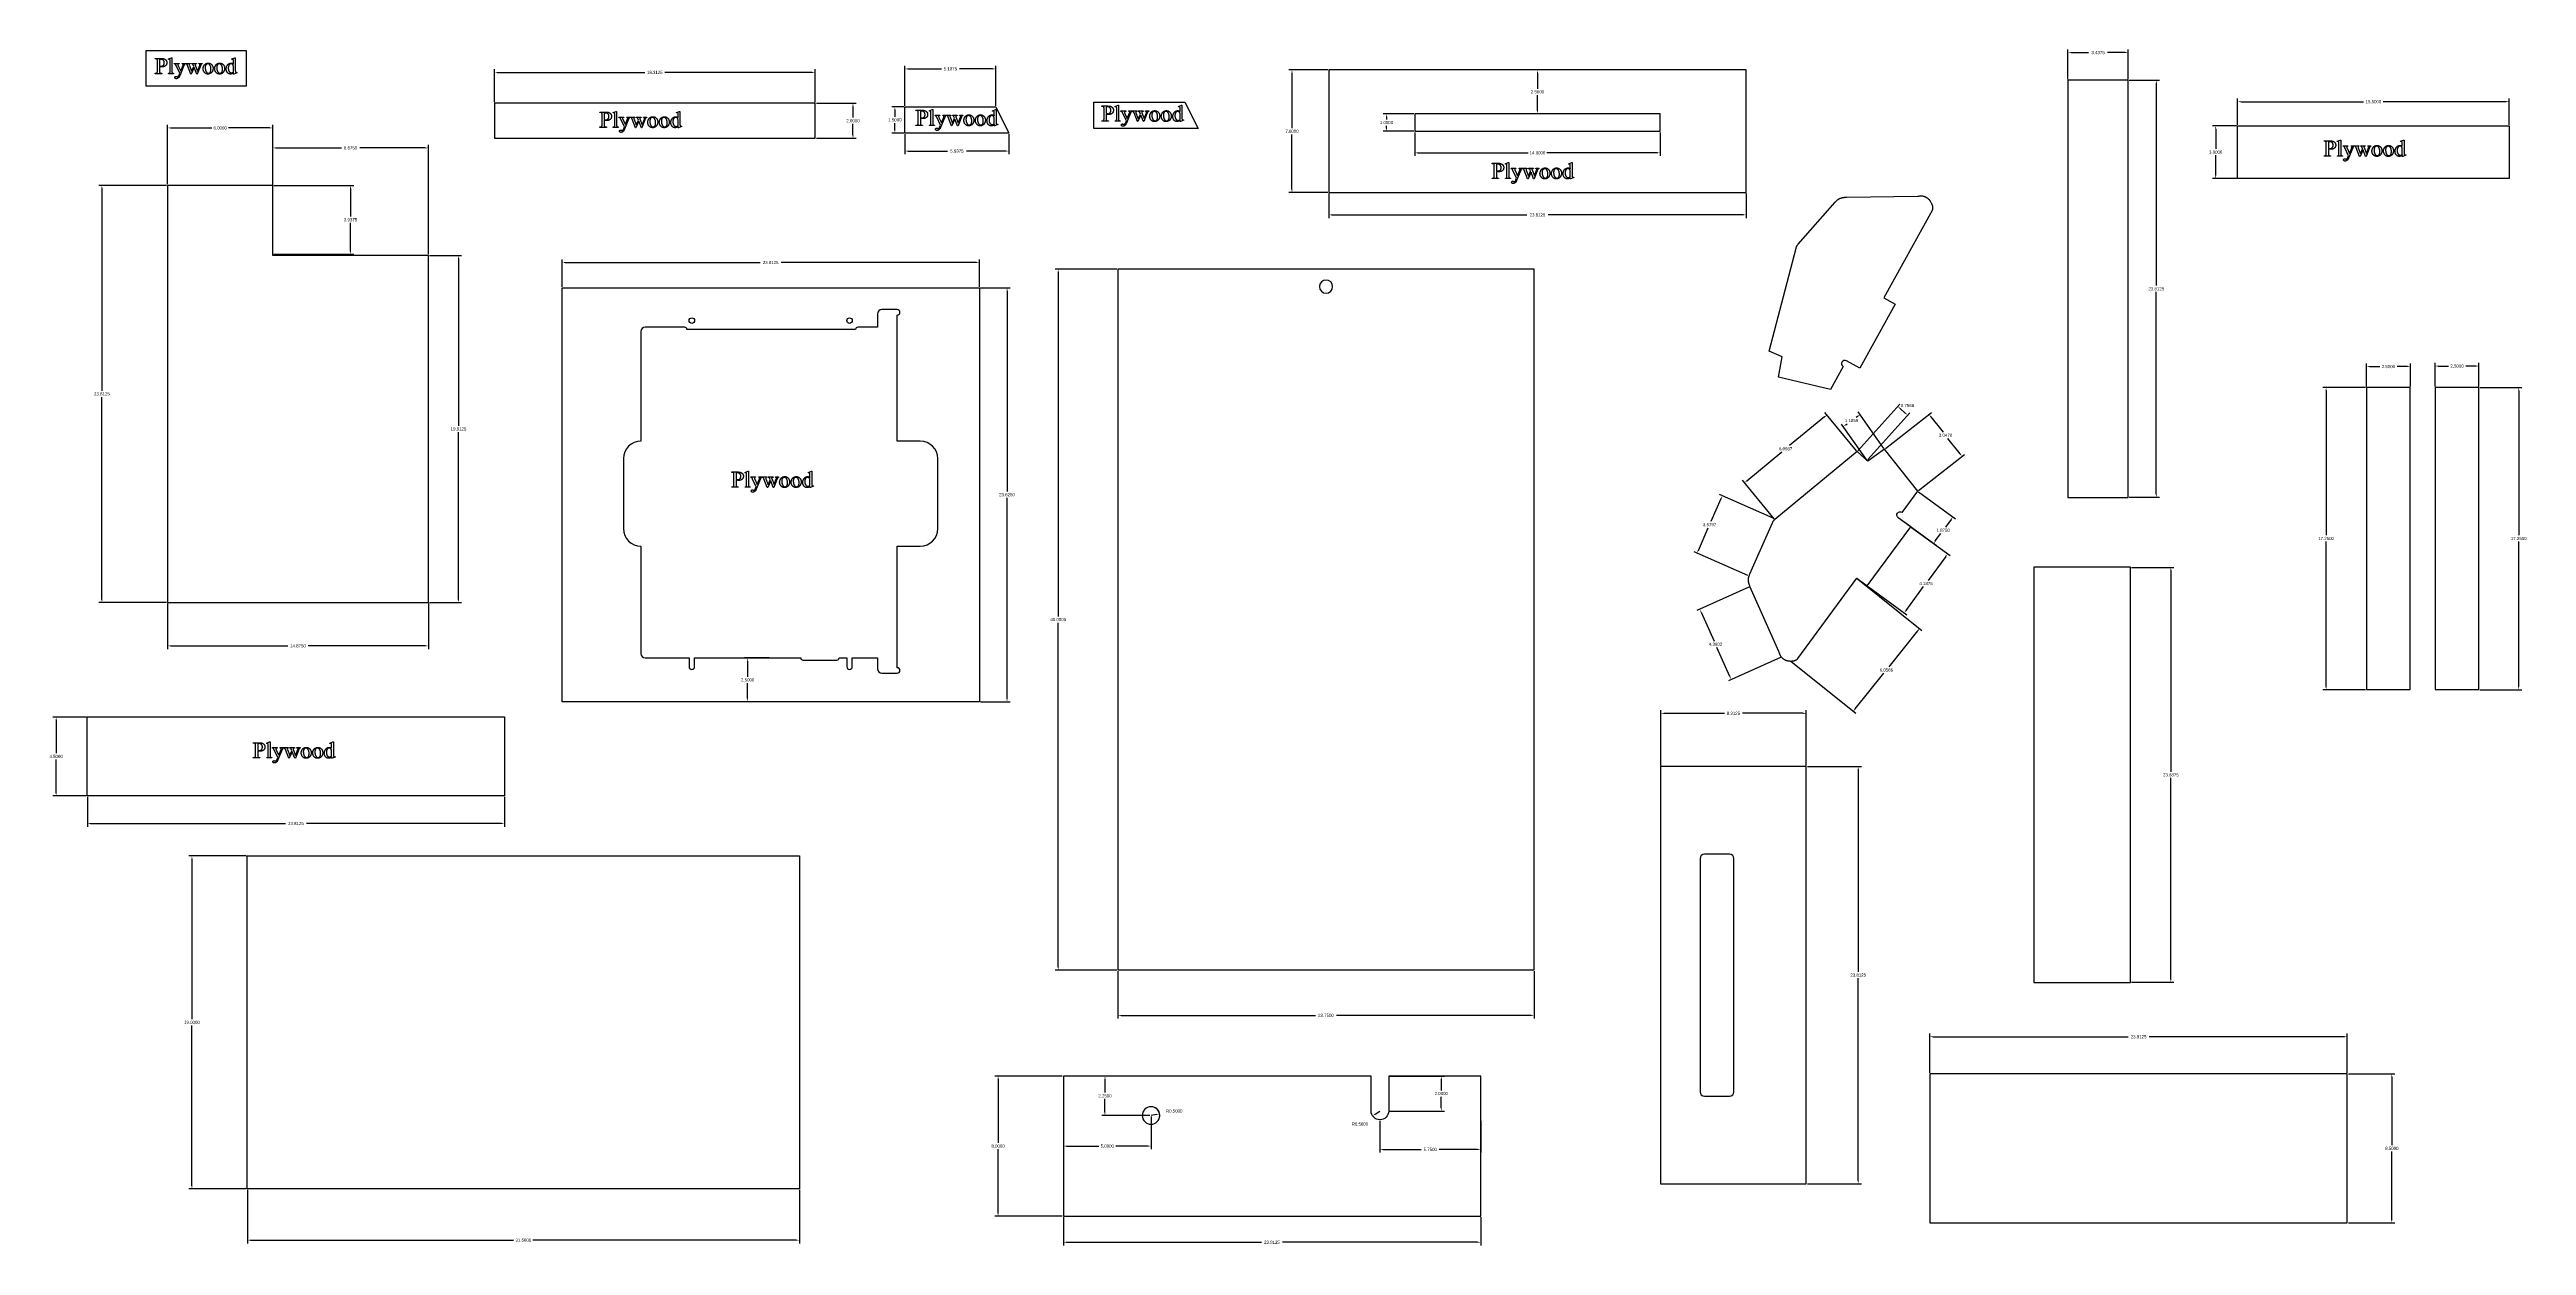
# Model space of a CAD drawing. Extents: x -4 to 200, y -54 to 66.
# Drawn here: x 25.8 to 167.1, y -13.2 to 55.1 of the extents above; entities that cross this region are included whole.
import ezdxf

# ---------------------------------------------------------------- set-up
doc = ezdxf.new("R2010")
doc.units = 0
doc.header["$MEASUREMENT"] = 0
doc.layers.get('Defpoints').update_dxf_attribs({"linetype": 'CONTINUOUS'})
doc.layers.add('Dimentions', color=7, linetype='CONTINUOUS')
doc.layers.add('LAYER_1', color=3, linetype='CONTINUOUS')
doc.dimstyles.get("Standard").update_dxf_attribs({"dimtxt": 0.18, "dimasz": 0.18, "dimexe": 0.18, "dimexo": 0.0625, "dimgap": 0.09, "dimtad": 0, "dimtih": 1, "dimtoh": 1, "dimdec": 4, "dimzin": 0, "dimdsep": 46, "dimtxsty": 'Standard', "dimcen": 0.09, "dimadec": 0, "dimazin": 0, "dimtfac": 1, "dimtdec": 4, "dimtofl": 0, "dimtmove": 0, "dimatfit": 3, "dimfxl": 1, "dimtolj": 1, "dimtzin": 0, "dimarcsym": 0})

# ---------------------------------------------------------------- blocks, each defined once
blk = doc.blocks.new('*D2')
at = {"layer": 'Defpoints', "color": 0}
for p in [(86.76, 2.53), (110.51, 2.53), (110.51, -0.06)]:
    blk.add_point(p, dxfattribs=at)
at = {"layer": 'Dimentions', "color": 0, "lineweight": -2}
for p, q in [((86.76, 2.47), (86.76, -0.24)), ((110.51, 2.47), (110.51, -0.24)), ((86.94, -0.06), (98.03, -0.06)), ((110.33, -0.06), (99.23, -0.06))]:
    blk.add_line(p, q, dxfattribs=at)
at = {"layer": 'Dimentions', "color": 0}
for points in [[(86.94, -0.03), (86.94, -0.09), (86.76, -0.06)], [(110.33, -0.09), (110.33, -0.03), (110.51, -0.06)]]:
    blk.add_solid(points, dxfattribs=at)
at = {"layer": 'Dimentions', "color": 0, "insert": (98.63, -0.06), "char_height": 0.18, "attachment_point": 5}
blk.add_mtext('\\A1;23.7500', dxfattribs=at)
blk = doc.blocks.new('*D3')
at = {"layer": 'Defpoints', "color": 0}
for p in [(83.65, -11.52), (107.46, -11.52), (107.46, -13.01)]:
    blk.add_point(p, dxfattribs=at)
at = {"layer": 'Dimentions', "color": 0, "lineweight": -2}
for p, q in [((83.65, -11.58), (83.65, -13.19)), ((107.46, -11.58), (107.46, -13.19)), ((83.83, -13.01), (94.95, -13.01)), ((107.28, -13.01), (96.15, -13.01))]:
    blk.add_line(p, q, dxfattribs=at)
at = {"layer": 'Dimentions', "color": 0}
for points in [[(83.83, -12.98), (83.83, -13.04), (83.65, -13.01)], [(107.28, -13.04), (107.28, -12.98), (107.46, -13.01)]]:
    blk.add_solid(points, dxfattribs=at)
at = {"layer": 'Dimentions', "color": 0, "insert": (95.55, -13.01), "char_height": 0.18, "attachment_point": 5}
blk.add_mtext('\\A1;23.8125', dxfattribs=at)
blk = doc.blocks.new('*D4')
at = {"layer": 'Defpoints', "color": 0}
for p in [(83.65, -3.52), (79.92, -11.52), (83.65, -11.52)]:
    blk.add_point(p, dxfattribs=at)
at = {"layer": 'Dimentions', "color": 0, "lineweight": -2}
for p, q in [((83.58, -3.52), (79.74, -3.52)), ((79.92, -3.7), (79.92, -7.34)), ((79.92, -11.34), (79.92, -7.7)), ((83.58, -11.52), (79.74, -11.52))]:
    blk.add_line(p, q, dxfattribs=at)
at = {"layer": 'Dimentions', "color": 0}
for points in [[(79.95, -3.7), (79.89, -3.7), (79.92, -3.52)], [(79.89, -11.34), (79.95, -11.34), (79.92, -11.52)]]:
    blk.add_solid(points, dxfattribs=at)
at = {"layer": 'Dimentions', "color": 0, "insert": (79.92, -7.52), "char_height": 0.18, "attachment_point": 5}
blk.add_mtext('\\A1;8.0000', dxfattribs=at)
blk = doc.blocks.new('*D5')
at = {"layer": 'Defpoints', "color": 0}
for p in [(88.65, -5.77), (89.14, -5.68)]:
    blk.add_point(p, dxfattribs=at)
at = {"layer": 'Dimentions', "color": 0, "lineweight": -2}
blk.add_line((88.96, -5.71), (88.65, -5.77), dxfattribs=at)
blk.add_arc((88.65, -5.77), 0.5, 349.8742, 82.8334, dxfattribs=at)
at = {"layer": 'Dimentions', "color": 0}
blk.add_solid([(88.97, -5.74), (88.95, -5.68), (89.14, -5.68)], dxfattribs=at)
at = {"layer": 'Dimentions', "color": 0, "insert": (89.97, -5.52), "char_height": 0.18, "attachment_point": 5}
blk.add_mtext('\\A1;R0.5000', dxfattribs=at)
blk = doc.blocks.new('*D6')
at = {"layer": 'Defpoints', "color": 0}
for p in [(83.65, -5.77), (88.65, -5.77), (83.65, -7.52)]:
    blk.add_point(p, dxfattribs=at)
at = {"layer": 'Dimentions', "color": 0, "lineweight": -2}
for p, q in [((83.65, -5.83), (83.65, -7.7)), ((88.65, -5.83), (88.65, -7.7)), ((83.83, -7.52), (85.67, -7.52)), ((88.47, -7.52), (86.63, -7.52))]:
    blk.add_line(p, q, dxfattribs=at)
at = {"layer": 'Dimentions', "color": 0}
for points in [[(83.83, -7.49), (83.83, -7.55), (83.65, -7.52)], [(88.47, -7.55), (88.47, -7.49), (88.65, -7.52)]]:
    blk.add_solid(points, dxfattribs=at)
at = {"layer": 'Dimentions', "color": 0, "insert": (86.15, -7.52), "char_height": 0.18, "attachment_point": 5}
blk.add_mtext('\\A1;5.0000', dxfattribs=at)
blk = doc.blocks.new('*D7')
at = {"layer": 'Defpoints', "color": 0}
for p in [(86.02, -3.52), (88.65, -3.52), (88.65, -5.77)]:
    blk.add_point(p, dxfattribs=at)
at = {"layer": 'Dimentions', "color": 0, "lineweight": -2}
for p, q in [((88.58, -3.52), (85.84, -3.52)), ((86.02, -3.7), (86.02, -4.47)), ((86.02, -5.59), (86.02, -4.83)), ((88.58, -5.77), (85.84, -5.77))]:
    blk.add_line(p, q, dxfattribs=at)
at = {"layer": 'Dimentions', "color": 0}
for points in [[(86.05, -3.7), (85.99, -3.7), (86.02, -3.52)], [(85.99, -5.59), (86.05, -5.59), (86.02, -5.77)]]:
    blk.add_solid(points, dxfattribs=at)
at = {"layer": 'Dimentions', "color": 0, "insert": (86.02, -4.65), "char_height": 0.18, "attachment_point": 5}
blk.add_mtext('\\A1;2.2500', dxfattribs=at)
blk = doc.blocks.new('*D8')
at = {"layer": 'Defpoints', "color": 0}
for p in [(101.71, -5.52), (101.29, -5.79)]:
    blk.add_point(p, dxfattribs=at)
at = {"layer": 'Dimentions', "color": 0, "lineweight": -2}
blk.add_line((101.44, -5.7), (101.71, -5.52), dxfattribs=at)
at = {"layer": 'Dimentions', "color": 0}
blk.add_solid([(101.42, -5.67), (101.46, -5.72), (101.29, -5.79)], dxfattribs=at)
at = {"layer": 'Dimentions', "color": 0, "insert": (100.57, -6.26), "char_height": 0.18, "attachment_point": 5}
blk.add_mtext('\\A1;R0.5000', dxfattribs=at)
blk = doc.blocks.new('*D12')
at = {"layer": 'Defpoints', "color": 0}
for p in [(102.21, -3.52), (102.21, -5.52), (105.21, -5.52)]:
    blk.add_point(p, dxfattribs=at)
at = {"layer": 'Dimentions', "color": 0, "lineweight": -2}
for p, q in [((102.27, -3.52), (105.39, -3.52)), ((105.21, -3.7), (105.21, -4.34)), ((102.27, -5.52), (105.39, -5.52)), ((105.21, -5.34), (105.21, -4.7))]:
    blk.add_line(p, q, dxfattribs=at)
at = {"layer": 'Dimentions', "color": 0}
for points in [[(105.24, -3.7), (105.18, -3.7), (105.21, -3.52)], [(105.18, -5.34), (105.24, -5.34), (105.21, -5.52)]]:
    blk.add_solid(points, dxfattribs=at)
at = {"layer": 'Dimentions', "color": 0, "insert": (105.21, -4.52), "char_height": 0.18, "attachment_point": 5}
blk.add_mtext('\\A1;2.0000', dxfattribs=at)
blk = doc.blocks.new('*D13')
at = {"layer": 'Defpoints', "color": 0}
for p in [(101.71, -6.02), (107.46, -6.02), (107.46, -7.71)]:
    blk.add_point(p, dxfattribs=at)
at = {"layer": 'Dimentions', "color": 0, "lineweight": -2}
for p, q in [((101.71, -6.08), (101.71, -7.89)), ((107.46, -6.08), (107.46, -7.89)), ((101.89, -7.71), (104.07, -7.71)), ((107.28, -7.71), (105.09, -7.71))]:
    blk.add_line(p, q, dxfattribs=at)
at = {"layer": 'Dimentions', "color": 0}
for points in [[(101.89, -7.68), (101.89, -7.74), (101.71, -7.71)], [(107.28, -7.74), (107.28, -7.68), (107.46, -7.71)]]:
    blk.add_solid(points, dxfattribs=at)
at = {"layer": 'Dimentions', "color": 0, "insert": (104.58, -7.71), "char_height": 0.18, "attachment_point": 5}
blk.add_mtext('\\A1;5.7500', dxfattribs=at)
blk = doc.blocks.new('*D14')
at = {"layer": 'Defpoints', "color": 0}
for p in [(86.76, 42.53), (83.35, 2.53), (86.76, 2.53)]:
    blk.add_point(p, dxfattribs=at)
at = {"layer": 'Dimentions', "color": 0, "lineweight": -2}
for p, q in [((86.7, 42.53), (83.17, 42.53)), ((83.35, 42.35), (83.35, 22.71)), ((83.35, 2.71), (83.35, 22.35)), ((86.7, 2.53), (83.17, 2.53))]:
    blk.add_line(p, q, dxfattribs=at)
at = {"layer": 'Dimentions', "color": 0}
for points in [[(83.38, 42.35), (83.32, 42.35), (83.35, 42.53)], [(83.32, 2.71), (83.38, 2.71), (83.35, 2.53)]]:
    blk.add_solid(points, dxfattribs=at)
at = {"layer": 'Dimentions', "color": 0, "insert": (83.35, 22.53), "char_height": 0.18, "attachment_point": 5}
blk.add_mtext('\\A1;40.0000', dxfattribs=at)
blk = doc.blocks.new('*D17')
at = {"layer": 'Defpoints', "color": 0}
for p in [(126.04, 14.15), (126.04, -9.67), (129, -9.67)]:
    blk.add_point(p, dxfattribs=at)
at = {"layer": 'Dimentions', "color": 0, "lineweight": -2}
for p, q in [((126.1, 14.15), (129.18, 14.15)), ((129, 13.97), (129, 2.42)), ((129, -9.49), (129, 2.06)), ((126.1, -9.67), (129.18, -9.67))]:
    blk.add_line(p, q, dxfattribs=at)
at = {"layer": 'Dimentions', "color": 0}
for points in [[(129.03, 13.97), (128.97, 13.97), (129, 14.15)], [(128.97, -9.49), (129.03, -9.49), (129, -9.67)]]:
    blk.add_solid(points, dxfattribs=at)
at = {"layer": 'Dimentions', "color": 0, "insert": (129, 2.24), "char_height": 0.18, "attachment_point": 5}
blk.add_mtext('\\A1;23.8125', dxfattribs=at)
blk = doc.blocks.new('*D18')
at = {"layer": 'Defpoints', "color": 0}
for p in [(126.04, 17.18), (117.73, 14.15), (126.04, 14.15)]:
    blk.add_point(p, dxfattribs=at)
at = {"layer": 'Dimentions', "color": 0, "lineweight": -2}
for p, q in [((117.73, 14.21), (117.73, 17.36)), ((117.91, 17.18), (121.37, 17.18)), ((125.86, 17.18), (122.39, 17.18)), ((126.04, 14.21), (126.04, 17.36))]:
    blk.add_line(p, q, dxfattribs=at)
at = {"layer": 'Dimentions', "color": 0}
for points in [[(117.91, 17.21), (117.91, 17.15), (117.73, 17.18)], [(125.86, 17.15), (125.86, 17.21), (126.04, 17.18)]]:
    blk.add_solid(points, dxfattribs=at)
at = {"layer": 'Dimentions', "color": 0, "insert": (121.88, 17.18), "char_height": 0.18, "attachment_point": 5}
blk.add_mtext('\\A1;8.3125', dxfattribs=at)
blk = doc.blocks.new('*D19')
at = {"layer": 'Defpoints', "color": 0}
for p in [(156.91, -1.28), (133.09, -3.4), (156.91, -3.4)]:
    blk.add_point(p, dxfattribs=at)
at = {"layer": 'Dimentions', "color": 0, "lineweight": -2}
for p, q in [((133.09, -3.34), (133.09, -1.1)), ((133.27, -1.28), (144.4, -1.28)), ((156.73, -1.28), (145.6, -1.28)), ((156.91, -3.34), (156.91, -1.1))]:
    blk.add_line(p, q, dxfattribs=at)
at = {"layer": 'Dimentions', "color": 0}
for points in [[(133.27, -1.25), (133.27, -1.31), (133.09, -1.28)], [(156.73, -1.31), (156.73, -1.25), (156.91, -1.28)]]:
    blk.add_solid(points, dxfattribs=at)
at = {"layer": 'Dimentions', "color": 0, "insert": (145, -1.28), "char_height": 0.18, "attachment_point": 5}
blk.add_mtext('\\A1;23.8125', dxfattribs=at)
blk = doc.blocks.new('*D20')
at = {"layer": 'Defpoints', "color": 0}
for p in [(156.91, -3.4), (156.91, -11.9), (159.45, -11.9)]:
    blk.add_point(p, dxfattribs=at)
at = {"layer": 'Dimentions', "color": 0, "lineweight": -2}
for p, q in [((156.97, -3.4), (159.63, -3.4)), ((159.45, -3.58), (159.45, -7.47)), ((159.45, -11.72), (159.45, -7.83)), ((156.97, -11.9), (159.63, -11.9))]:
    blk.add_line(p, q, dxfattribs=at)
at = {"layer": 'Dimentions', "color": 0}
for points in [[(159.48, -3.58), (159.42, -3.58), (159.45, -3.4)], [(159.42, -11.72), (159.48, -11.72), (159.45, -11.9)]]:
    blk.add_solid(points, dxfattribs=at)
at = {"layer": 'Dimentions', "color": 0, "insert": (159.45, -7.65), "char_height": 0.18, "attachment_point": 5}
blk.add_mtext('\\A1;8.5000', dxfattribs=at)
blk = doc.blocks.new('*D50')
at = {"layer": 'Defpoints', "color": 0}
for p in [(32.53, 23.5), (47.41, 23.5), (47.41, 21.03)]:
    blk.add_point(p, dxfattribs=at)
at = {"layer": 'Dimentions', "color": 0, "lineweight": -2}
for p, q in [((32.53, 23.44), (32.53, 20.85)), ((47.41, 23.44), (47.41, 20.85)), ((32.71, 21.03), (39.39, 21.03)), ((47.23, 21.03), (40.56, 21.03))]:
    blk.add_line(p, q, dxfattribs=at)
at = {"layer": 'Dimentions', "color": 0}
for points in [[(32.71, 21.06), (32.71, 21), (32.53, 21.03)], [(47.23, 21), (47.23, 21.06), (47.41, 21.03)]]:
    blk.add_solid(points, dxfattribs=at)
at = {"layer": 'Dimentions', "color": 0, "insert": (39.97, 21.03), "char_height": 0.18, "attachment_point": 5}
blk.add_mtext('\\A1;14.8750', dxfattribs=at)
blk = doc.blocks.new('*D59')
at = {"layer": 'Defpoints', "color": 0}
for p in [(47.41, 43.31), (47.41, 23.5), (49.13, 23.5)]:
    blk.add_point(p, dxfattribs=at)
at = {"layer": 'Dimentions', "color": 0, "lineweight": -2}
for p, q in [((47.47, 43.31), (49.31, 43.31)), ((49.13, 43.13), (49.13, 33.59)), ((49.13, 23.68), (49.13, 33.23)), ((47.47, 23.5), (49.31, 23.5))]:
    blk.add_line(p, q, dxfattribs=at)
at = {"layer": 'Dimentions', "color": 0}
for points in [[(49.16, 43.13), (49.1, 43.13), (49.13, 43.31)], [(49.1, 23.68), (49.16, 23.68), (49.13, 23.5)]]:
    blk.add_solid(points, dxfattribs=at)
at = {"layer": 'Dimentions', "color": 0, "insert": (49.13, 33.41), "char_height": 0.18, "attachment_point": 5}
blk.add_mtext('\\A1;19.8125', dxfattribs=at)
blk = doc.blocks.new('*D105')
at = {"layer": 'Defpoints', "color": 0}
for p in [(144.53, 25.51), (144.53, 1.83), (146.84, 1.83)]:
    blk.add_point(p, dxfattribs=at)
at = {"layer": 'Dimentions', "color": 0, "lineweight": -2}
for p, q in [((144.59, 25.51), (147.02, 25.51)), ((146.84, 25.33), (146.84, 13.85)), ((146.84, 2.01), (146.84, 13.49)), ((144.59, 1.83), (147.02, 1.83))]:
    blk.add_line(p, q, dxfattribs=at)
at = {"layer": 'Dimentions', "color": 0}
for points in [[(146.87, 25.33), (146.81, 25.33), (146.84, 25.51)], [(146.81, 2.01), (146.87, 2.01), (146.84, 1.83)]]:
    blk.add_solid(points, dxfattribs=at)
at = {"layer": 'Dimentions', "color": 0, "insert": (146.84, 13.67), "char_height": 0.18, "attachment_point": 5}
blk.add_mtext('\\A1;23.6875', dxfattribs=at)
blk = doc.blocks.new('*D106')
at = {"layer": 'Defpoints', "color": 0}
for p in [(144.41, 54.89), (140.97, 53.32), (144.41, 53.32)]:
    blk.add_point(p, dxfattribs=at)
at = {"layer": 'Dimentions', "color": 0, "lineweight": -2}
for p, q in [((140.97, 53.38), (140.97, 55.07)), ((141.15, 54.89), (142.15, 54.89)), ((144.23, 54.89), (143.23, 54.89)), ((144.41, 53.38), (144.41, 55.07))]:
    blk.add_line(p, q, dxfattribs=at)
at = {"layer": 'Dimentions', "color": 0}
for points in [[(141.15, 54.92), (141.15, 54.86), (140.97, 54.89)], [(144.23, 54.86), (144.23, 54.92), (144.41, 54.89)]]:
    blk.add_solid(points, dxfattribs=at)
at = {"layer": 'Dimentions', "color": 0, "insert": (142.69, 54.89), "char_height": 0.18, "attachment_point": 5}
blk.add_mtext('\\A1;3.4375', dxfattribs=at)
blk = doc.blocks.new('*D107')
at = {"layer": 'Defpoints', "color": 0}
for p in [(144.41, 53.32), (144.41, 29.51), (146.01, 29.51)]:
    blk.add_point(p, dxfattribs=at)
at = {"layer": 'Dimentions', "color": 0, "lineweight": -2}
for p, q in [((144.47, 53.32), (146.19, 53.32)), ((146.01, 53.14), (146.01, 41.59)), ((146.01, 29.69), (146.01, 41.23)), ((144.47, 29.51), (146.19, 29.51))]:
    blk.add_line(p, q, dxfattribs=at)
at = {"layer": 'Dimentions', "color": 0}
for points in [[(146.04, 53.14), (145.98, 53.14), (146.01, 53.32)], [(145.98, 29.69), (146.04, 29.69), (146.01, 29.51)]]:
    blk.add_solid(points, dxfattribs=at)
at = {"layer": 'Dimentions', "color": 0, "insert": (146.01, 41.41), "char_height": 0.18, "attachment_point": 5}
blk.add_mtext('\\A1;23.8125', dxfattribs=at)
blk = doc.blocks.new('*D134')
at = {"layer": 'Defpoints', "color": 0}
for p in [(103.7, 51.4), (102.08, 50.4), (103.7, 50.4)]:
    blk.add_point(p, dxfattribs=at)
at = {"layer": 'Dimentions', "color": 0, "lineweight": -2}
for p, q in [((103.64, 51.4), (101.9, 51.4)), ((102.08, 51.22), (102.08, 51.08)), ((103.64, 50.4), (101.9, 50.4)), ((102.08, 50.58), (102.08, 50.72))]:
    blk.add_line(p, q, dxfattribs=at)
at = {"layer": 'Dimentions', "color": 0}
for points in [[(102.11, 51.22), (102.05, 51.22), (102.08, 51.4)], [(102.05, 50.58), (102.11, 50.58), (102.08, 50.4)]]:
    blk.add_solid(points, dxfattribs=at)
at = {"layer": 'Dimentions', "color": 0, "insert": (102.08, 50.9), "char_height": 0.18, "attachment_point": 5}
blk.add_mtext('\\A1;1.0000', dxfattribs=at)
blk = doc.blocks.new('*D135')
at = {"layer": 'Defpoints', "color": 0}
for p in [(103.7, 50.4), (117.7, 50.4), (117.7, 49.17)]:
    blk.add_point(p, dxfattribs=at)
at = {"layer": 'Dimentions', "color": 0, "lineweight": -2}
for p, q in [((103.7, 50.34), (103.7, 48.99)), ((117.7, 50.34), (117.7, 48.99)), ((103.88, 49.17), (110.16, 49.17)), ((117.52, 49.17), (111.24, 49.17))]:
    blk.add_line(p, q, dxfattribs=at)
at = {"layer": 'Dimentions', "color": 0}
for points in [[(103.88, 49.2), (103.88, 49.14), (103.7, 49.17)], [(117.52, 49.14), (117.52, 49.2), (117.7, 49.17)]]:
    blk.add_solid(points, dxfattribs=at)
at = {"layer": 'Dimentions', "color": 0, "insert": (110.7, 49.17), "char_height": 0.18, "attachment_point": 5}
blk.add_mtext('\\A1;14.0000', dxfattribs=at)
blk = doc.blocks.new('*D136')
at = {"layer": 'Defpoints', "color": 0}
for p in [(110.7, 53.9), (117.7, 53.9), (117.7, 51.4)]:
    blk.add_point(p, dxfattribs=at)
at = {"layer": 'Dimentions', "color": 0, "lineweight": -2}
for p, q in [((117.64, 53.9), (110.52, 53.9)), ((110.7, 53.72), (110.7, 52.83)), ((110.7, 51.58), (110.7, 52.47)), ((117.64, 51.4), (110.52, 51.4))]:
    blk.add_line(p, q, dxfattribs=at)
at = {"layer": 'Dimentions', "color": 0}
for points in [[(110.73, 53.72), (110.67, 53.72), (110.7, 53.9)], [(110.67, 51.58), (110.73, 51.58), (110.7, 51.4)]]:
    blk.add_solid(points, dxfattribs=at)
at = {"layer": 'Dimentions', "color": 0, "insert": (110.7, 52.65), "char_height": 0.18, "attachment_point": 5}
blk.add_mtext('\\A1;2.5000', dxfattribs=at)
blk = doc.blocks.new('*D192')
at = {"layer": 'Defpoints', "color": 0}
for p in [(98.79, 53.9), (96.69, 46.9), (98.79, 46.9)]:
    blk.add_point(p, dxfattribs=at)
at = {"layer": 'Dimentions', "color": 0, "lineweight": -2}
for p, q in [((98.73, 53.9), (96.51, 53.9)), ((96.69, 53.72), (96.69, 50.58)), ((96.69, 47.08), (96.69, 50.22)), ((98.73, 46.9), (96.51, 46.9))]:
    blk.add_line(p, q, dxfattribs=at)
at = {"layer": 'Dimentions', "color": 0}
for points in [[(96.72, 53.72), (96.66, 53.72), (96.69, 53.9)], [(96.66, 47.08), (96.72, 47.08), (96.69, 46.9)]]:
    blk.add_solid(points, dxfattribs=at)
at = {"layer": 'Dimentions', "color": 0, "insert": (96.69, 50.4), "char_height": 0.18, "attachment_point": 5}
blk.add_mtext('\\A1;7.0000', dxfattribs=at)
blk = doc.blocks.new('*D193')
at = {"layer": 'Defpoints', "color": 0}
for p in [(98.79, 46.9), (122.61, 46.9), (122.61, 45.63)]:
    blk.add_point(p, dxfattribs=at)
at = {"layer": 'Dimentions', "color": 0, "lineweight": -2}
for p, q in [((98.79, 46.84), (98.79, 45.45)), ((122.61, 46.84), (122.61, 45.45)), ((98.97, 45.63), (110.1, 45.63)), ((122.43, 45.63), (111.3, 45.63))]:
    blk.add_line(p, q, dxfattribs=at)
at = {"layer": 'Dimentions', "color": 0}
for points in [[(98.97, 45.66), (98.97, 45.6), (98.79, 45.63)], [(122.43, 45.6), (122.43, 45.66), (122.61, 45.63)]]:
    blk.add_solid(points, dxfattribs=at)
at = {"layer": 'Dimentions', "color": 0, "insert": (110.7, 45.63), "char_height": 0.18, "attachment_point": 5}
blk.add_mtext('\\A1;23.8125', dxfattribs=at)
blk = doc.blocks.new('*D209')
at = {"layer": 'Defpoints', "color": 0}
for p in [(65.63, 20.34), (66.93, 20.34), (66.93, 17.84)]:
    blk.add_point(p, dxfattribs=at)
at = {"layer": 'Dimentions', "color": 0, "lineweight": -2}
for p, q in [((66.86, 20.34), (65.45, 20.34)), ((65.63, 20.16), (65.63, 19.27)), ((65.63, 18.02), (65.63, 18.91)), ((66.86, 17.84), (65.45, 17.84))]:
    blk.add_line(p, q, dxfattribs=at)
at = {"layer": 'Dimentions', "color": 0}
for points in [[(65.66, 20.16), (65.6, 20.16), (65.63, 20.34)], [(65.6, 18.02), (65.66, 18.02), (65.63, 17.84)]]:
    blk.add_solid(points, dxfattribs=at)
at = {"layer": 'Dimentions', "color": 0, "insert": (65.63, 19.09), "char_height": 0.18, "attachment_point": 5}
blk.add_mtext('\\A1;2.5000', dxfattribs=at)
blk = doc.blocks.new('*D214')
at = {"layer": 'Defpoints', "color": 0}
for p in [(78.85, 42.91), (55.04, 41.47), (78.85, 41.47)]:
    blk.add_point(p, dxfattribs=at)
at = {"layer": 'Dimentions', "color": 0, "lineweight": -2}
for p, q in [((55.04, 41.53), (55.04, 43.09)), ((55.22, 42.91), (66.34, 42.91)), ((78.67, 42.91), (67.54, 42.91)), ((78.85, 41.53), (78.85, 43.09))]:
    blk.add_line(p, q, dxfattribs=at)
at = {"layer": 'Dimentions', "color": 0}
for points in [[(55.22, 42.94), (55.22, 42.88), (55.04, 42.91)], [(78.67, 42.88), (78.67, 42.94), (78.85, 42.91)]]:
    blk.add_solid(points, dxfattribs=at)
at = {"layer": 'Dimentions', "color": 0, "insert": (66.94, 42.91), "char_height": 0.18, "attachment_point": 5}
blk.add_mtext('\\A1;23.8125', dxfattribs=at)
blk = doc.blocks.new('*D233')
at = {"layer": 'Defpoints', "color": 0}
for p in [(130.51, 32.25), (134.93, 31.85), (132.4, 29.86)]:
    blk.add_point(p, dxfattribs=at)
at = {"layer": 'Dimentions', "color": 0, "lineweight": -2}
for p, q in [((130.56, 32.29), (133.18, 34.35)), ((133.15, 34.1), (133.84, 33.23)), ((134.81, 31.99), (134.12, 32.87)), ((132.45, 29.9), (135.07, 31.96))]:
    blk.add_line(p, q, dxfattribs=at)
at = {"layer": 'Dimentions', "color": 0}
for points in [[(133.17, 34.12), (133.12, 34.08), (133.04, 34.24)], [(134.79, 31.97), (134.84, 32.01), (134.93, 31.85)]]:
    blk.add_solid(points, dxfattribs=at)
at = {"layer": 'Dimentions', "color": 0, "insert": (133.98, 33.05), "char_height": 0.18, "attachment_point": 5}
blk.add_mtext('\\A1;3.0478', dxfattribs=at)
blk = doc.blocks.new('*D234')
at = {"layer": 'Defpoints', "color": 0}
for p in [(132, 27.83), (129.52, 24.45), (131.63, 22.91)]:
    blk.add_point(p, dxfattribs=at)
at = {"layer": 'Dimentions', "color": 0, "lineweight": -2}
for p, q in [((132.05, 27.79), (134.25, 26.18)), ((134, 26.14), (133, 24.77)), ((129.57, 24.41), (131.77, 22.8)), ((131.73, 23.05), (132.73, 24.41))]:
    blk.add_line(p, q, dxfattribs=at)
at = {"layer": 'Dimentions', "color": 0}
for points in [[(134.02, 26.12), (133.97, 26.16), (134.1, 26.28)], [(131.71, 23.07), (131.76, 23.03), (131.63, 22.91)]]:
    blk.add_solid(points, dxfattribs=at)
at = {"layer": 'Dimentions', "color": 0, "insert": (132.87, 24.59), "char_height": 0.18, "attachment_point": 5}
blk.add_mtext('\\A1;4.1875', dxfattribs=at)
blk = doc.blocks.new('*D235')
at = {"layer": 'Defpoints', "color": 0}
for p in [(132.4, 29.86), (131.29, 28.34), (133.3, 26.87)]:
    blk.add_point(p, dxfattribs=at)
at = {"layer": 'Dimentions', "color": 0, "lineweight": -2}
for p, q in [((132.45, 29.82), (134.55, 28.28)), ((131.34, 28.31), (133.44, 26.77)), ((133.4, 27.02), (133.72, 27.45)), ((134.3, 28.24), (133.98, 27.81))]:
    blk.add_line(p, q, dxfattribs=at)
at = {"layer": 'Dimentions', "color": 0}
for points in [[(134.32, 28.22), (134.27, 28.26), (134.4, 28.39)], [(133.38, 27.04), (133.43, 27), (133.3, 26.87)]]:
    blk.add_solid(points, dxfattribs=at)
at = {"layer": 'Dimentions', "color": 0, "insert": (133.85, 27.63), "char_height": 0.18, "attachment_point": 5}
blk.add_mtext('\\A1;1.8750', dxfattribs=at)
blk = doc.blocks.new('*D236')
at = {"layer": 'Defpoints', "color": 0}
for p in [(128.92, 24.89), (125.13, 20.17), (128.72, 17.29)]:
    blk.add_point(p, dxfattribs=at)
at = {"layer": 'Dimentions', "color": 0, "lineweight": -2}
for p, q in [((128.96, 24.85), (132.64, 21.9)), ((132.39, 21.88), (130.75, 19.83)), ((125.18, 20.13), (128.86, 17.18)), ((128.83, 17.43), (130.47, 19.47))]:
    blk.add_line(p, q, dxfattribs=at)
at = {"layer": 'Dimentions', "color": 0}
for points in [[(132.42, 21.86), (132.37, 21.9), (132.5, 22.02)], [(128.8, 17.45), (128.85, 17.41), (128.72, 17.29)]]:
    blk.add_solid(points, dxfattribs=at)
at = {"layer": 'Dimentions', "color": 0, "insert": (130.61, 19.65), "char_height": 0.18, "attachment_point": 5}
blk.add_mtext('\\A1;6.0586', dxfattribs=at)
blk = doc.blocks.new('*D237')
at = {"layer": 'Defpoints', "color": 0}
for p in [(128.14, 33.54), (129.54, 31.56), (130.51, 32.25)]:
    blk.add_point(p, dxfattribs=at)
at = {"layer": 'Dimentions', "color": 0, "lineweight": -2}
for p, q in [((128.96, 34.12), (128.88, 34.07)), ((130.47, 32.3), (129, 34.38)), ((129.51, 31.61), (128.04, 33.69)), ((128.29, 33.65), (128.37, 33.71))]:
    blk.add_line(p, q, dxfattribs=at)
at = {"layer": 'Dimentions', "color": 0}
for points in [[(128.98, 34.1), (128.94, 34.15), (129.11, 34.23)], [(128.27, 33.67), (128.3, 33.62), (128.14, 33.54)]]:
    blk.add_solid(points, dxfattribs=at)
at = {"layer": 'Dimentions', "color": 0, "insert": (128.62, 33.89), "char_height": 0.18, "attachment_point": 5}
blk.add_mtext('\\A1;1.1859', dxfattribs=at)
blk = doc.blocks.new('*D238')
at = {"layer": 'Defpoints', "color": 0}
for p in [(131.82, 34.2), (128.94, 32.12), (129.51, 31.61)]:
    blk.add_point(p, dxfattribs=at)
at = {"layer": 'Dimentions', "color": 0, "lineweight": -2}
for p, q in [((128.98, 32.17), (131.38, 34.83)), ((129.55, 31.66), (131.94, 34.33)), ((131.39, 34.58), (131.68, 34.32))]:
    blk.add_line(p, q, dxfattribs=at)
at = {"layer": 'Dimentions', "color": 0}
for points in [[(131.41, 34.6), (131.37, 34.56), (131.26, 34.7)], [(131.66, 34.29), (131.7, 34.34), (131.82, 34.2)]]:
    blk.add_solid(points, dxfattribs=at)
at = {"layer": 'Dimentions', "color": 0, "insert": (131.81, 34.75), "char_height": 0.18, "attachment_point": 5}
blk.add_mtext('\\A1;0.7568', dxfattribs=at)
blk = doc.blocks.new('*D239')
at = {"layer": 'Defpoints', "color": 0}
for p in [(128.94, 32.12), (122.51, 30.34), (124.24, 28.24)]:
    blk.add_point(p, dxfattribs=at)
at = {"layer": 'Dimentions', "color": 0, "lineweight": -2}
for p, q in [((127.08, 34.1), (125.08, 32.46)), ((128.9, 32.17), (127.1, 34.35)), ((122.65, 30.45), (124.65, 32.1)), ((124.2, 28.29), (122.4, 30.48))]:
    blk.add_line(p, q, dxfattribs=at)
at = {"layer": 'Dimentions', "color": 0}
for points in [[(127.1, 34.08), (127.06, 34.12), (127.22, 34.21)], [(122.63, 30.48), (122.67, 30.43), (122.51, 30.34)]]:
    blk.add_solid(points, dxfattribs=at)
at = {"layer": 'Dimentions', "color": 0, "insert": (124.86, 32.28), "char_height": 0.18, "attachment_point": 5}
blk.add_mtext('\\A1;6.0937', dxfattribs=at)
blk = doc.blocks.new('*D240')
at = {"layer": 'Defpoints', "color": 0}
for p in [(124.2, 28.29), (119.8, 26.32), (122.76, 25.01)]:
    blk.add_point(p, dxfattribs=at)
at = {"layer": 'Dimentions', "color": 0, "lineweight": -2}
for p, q in [((121.17, 29.43), (120.6, 28.13)), ((124.14, 28.32), (121.08, 29.66)), ((119.88, 26.48), (120.44, 27.77)), ((122.7, 25.04), (119.64, 26.39))]:
    blk.add_line(p, q, dxfattribs=at)
at = {"layer": 'Dimentions', "color": 0}
for points in [[(121.2, 29.42), (121.14, 29.44), (121.24, 29.59)], [(119.85, 26.49), (119.9, 26.47), (119.8, 26.32)]]:
    blk.add_solid(points, dxfattribs=at)
at = {"layer": 'Dimentions', "color": 0, "insert": (120.52, 27.95), "char_height": 0.18, "attachment_point": 5}
blk.add_mtext('\\A1;3.5797', dxfattribs=at)
blk = doc.blocks.new('*D241')
at = {"layer": 'Defpoints', "color": 0}
for p in [(122.82, 24.4), (119.96, 23.12), (124.61, 20.39)]:
    blk.add_point(p, dxfattribs=at)
at = {"layer": 'Dimentions', "color": 0, "lineweight": -2}
for p, q in [((122.76, 24.38), (119.8, 23.05)), ((120.04, 22.96), (120.78, 21.3)), ((121.68, 19.28), (120.94, 20.94)), ((124.56, 20.37), (121.59, 19.04))]:
    blk.add_line(p, q, dxfattribs=at)
at = {"layer": 'Dimentions', "color": 0}
for points in [[(120.06, 22.97), (120.01, 22.95), (119.96, 23.12)], [(121.65, 19.27), (121.71, 19.29), (121.76, 19.12)]]:
    blk.add_solid(points, dxfattribs=at)
at = {"layer": 'Dimentions', "color": 0, "insert": (120.86, 21.12), "char_height": 0.18, "attachment_point": 5}
blk.add_mtext('\\A1;4.3902', dxfattribs=at)
blk = doc.blocks.new('*D258')
at = {"layer": 'Defpoints', "color": 0}
for p in [(38.53, 50.59), (32.53, 47.31), (38.53, 47.31)]:
    blk.add_point(p, dxfattribs=at)
at = {"layer": 'Dimentions', "color": 0, "lineweight": -2}
for p, q in [((32.53, 47.38), (32.53, 50.77)), ((32.71, 50.59), (35.05, 50.59)), ((38.35, 50.59), (36.01, 50.59)), ((38.53, 47.38), (38.53, 50.77))]:
    blk.add_line(p, q, dxfattribs=at)
at = {"layer": 'Dimentions', "color": 0}
for points in [[(32.71, 50.62), (32.71, 50.56), (32.53, 50.59)], [(38.35, 50.56), (38.35, 50.62), (38.53, 50.59)]]:
    blk.add_solid(points, dxfattribs=at)
at = {"layer": 'Dimentions', "color": 0, "insert": (35.53, 50.59), "char_height": 0.18, "attachment_point": 5}
blk.add_mtext('\\A1;6.0000', dxfattribs=at)
blk = doc.blocks.new('*D259')
at = {"layer": 'Defpoints', "color": 0}
for p in [(47.41, 49.45), (38.53, 43.31), (47.41, 43.31)]:
    blk.add_point(p, dxfattribs=at)
at = {"layer": 'Dimentions', "color": 0, "lineweight": -2}
for p, q in [((38.53, 43.38), (38.53, 49.63)), ((47.41, 43.38), (47.41, 49.63)), ((38.71, 49.45), (42.45, 49.45)), ((47.23, 49.45), (43.5, 49.45))]:
    blk.add_line(p, q, dxfattribs=at)
at = {"layer": 'Dimentions', "color": 0}
for points in [[(38.71, 49.48), (38.71, 49.42), (38.53, 49.45)], [(47.23, 49.42), (47.23, 49.48), (47.41, 49.45)]]:
    blk.add_solid(points, dxfattribs=at)
at = {"layer": 'Dimentions', "color": 0, "insert": (42.97, 49.45), "char_height": 0.18, "attachment_point": 5}
blk.add_mtext('\\A1;8.8750', dxfattribs=at)
blk = doc.blocks.new('*D260')
at = {"layer": 'Defpoints', "color": 0}
for p in [(38.53, 47.31), (38.53, 43.38), (42.97, 43.38)]:
    blk.add_point(p, dxfattribs=at)
at = {"layer": 'Dimentions', "color": 0, "lineweight": -2}
for p, q in [((38.6, 47.31), (43.15, 47.31)), ((42.97, 47.13), (42.97, 45.53)), ((42.97, 43.56), (42.97, 45.17)), ((38.6, 43.38), (43.15, 43.38))]:
    blk.add_line(p, q, dxfattribs=at)
at = {"layer": 'Dimentions', "color": 0}
for points in [[(43, 47.13), (42.94, 47.13), (42.97, 47.31)], [(42.94, 43.56), (43, 43.56), (42.97, 43.38)]]:
    blk.add_solid(points, dxfattribs=at)
at = {"layer": 'Dimentions', "color": 0, "insert": (42.97, 45.35), "char_height": 0.18, "attachment_point": 5}
blk.add_mtext('\\A1;3.9375', dxfattribs=at)
blk = doc.blocks.new('*D261')
at = {"layer": 'Defpoints', "color": 0}
for p in [(32.53, 47.31), (28.78, 23.5), (32.53, 23.5)]:
    blk.add_point(p, dxfattribs=at)
at = {"layer": 'Dimentions', "color": 0, "lineweight": -2}
for p, q in [((32.47, 47.31), (28.6, 47.31)), ((28.78, 47.13), (28.78, 35.59)), ((28.78, 23.68), (28.78, 35.23)), ((32.47, 23.5), (28.6, 23.5))]:
    blk.add_line(p, q, dxfattribs=at)
at = {"layer": 'Dimentions', "color": 0}
for points in [[(28.81, 47.13), (28.75, 47.13), (28.78, 47.31)], [(28.75, 23.68), (28.81, 23.68), (28.78, 23.5)]]:
    blk.add_solid(points, dxfattribs=at)
at = {"layer": 'Dimentions', "color": 0, "insert": (28.78, 35.41), "char_height": 0.18, "attachment_point": 5}
blk.add_mtext('\\A1;23.8125', dxfattribs=at)
blk = doc.blocks.new('*D262')
at = {"layer": 'Defpoints', "color": 0}
for p in [(37.08, 9.04), (33.92, -9.96), (37.08, -9.96)]:
    blk.add_point(p, dxfattribs=at)
at = {"layer": 'Dimentions', "color": 0, "lineweight": -2}
for p, q in [((37.02, 9.04), (33.74, 9.04)), ((33.92, 8.86), (33.92, -0.28)), ((33.92, -9.78), (33.92, -0.64)), ((37.02, -9.96), (33.74, -9.96))]:
    blk.add_line(p, q, dxfattribs=at)
at = {"layer": 'Dimentions', "color": 0}
for points in [[(33.95, 8.86), (33.89, 8.86), (33.92, 9.04)], [(33.89, -9.78), (33.95, -9.78), (33.92, -9.96)]]:
    blk.add_solid(points, dxfattribs=at)
at = {"layer": 'Dimentions', "color": 0, "insert": (33.92, -0.46), "char_height": 0.18, "attachment_point": 5}
blk.add_mtext('\\A1;19.0000', dxfattribs=at)
blk = doc.blocks.new('*D263')
at = {"layer": 'Defpoints', "color": 0}
for p in [(37.08, -9.96), (68.58, -9.96), (68.58, -12.89)]:
    blk.add_point(p, dxfattribs=at)
at = {"layer": 'Dimentions', "color": 0, "lineweight": -2}
for p, q in [((37.08, -10.02), (37.08, -13.07)), ((68.58, -10.02), (68.58, -13.07)), ((37.26, -12.89), (52.27, -12.89)), ((68.4, -12.89), (53.38, -12.89))]:
    blk.add_line(p, q, dxfattribs=at)
at = {"layer": 'Dimentions', "color": 0}
for points in [[(37.26, -12.86), (37.26, -12.92), (37.08, -12.89)], [(68.4, -12.92), (68.4, -12.86), (68.58, -12.89)]]:
    blk.add_solid(points, dxfattribs=at)
at = {"layer": 'Dimentions', "color": 0, "insert": (52.83, -12.89), "char_height": 0.18, "attachment_point": 5}
blk.add_mtext('\\A1;31.5000', dxfattribs=at)
blk = doc.blocks.new('*D264')
at = {"layer": 'Defpoints', "color": 0}
for p in [(78.85, 41.47), (78.85, 17.84), (80.43, 17.84)]:
    blk.add_point(p, dxfattribs=at)
at = {"layer": 'Dimentions', "color": 0, "lineweight": -2}
for p, q in [((78.91, 41.47), (80.61, 41.47)), ((80.43, 41.29), (80.43, 29.84)), ((80.43, 18.02), (80.43, 29.48)), ((78.91, 17.84), (80.61, 17.84))]:
    blk.add_line(p, q, dxfattribs=at)
at = {"layer": 'Dimentions', "color": 0}
for points in [[(80.46, 41.29), (80.4, 41.29), (80.43, 41.47)], [(80.4, 18.02), (80.46, 18.02), (80.43, 17.84)]]:
    blk.add_solid(points, dxfattribs=at)
at = {"layer": 'Dimentions', "color": 0, "insert": (80.43, 29.66), "char_height": 0.18, "attachment_point": 5}
blk.add_mtext('\\A1;23.6250', dxfattribs=at)
blk = doc.blocks.new('*D275')
at = {"layer": 'Defpoints', "color": 0}
for p in [(69.49, 52), (69.49, 50), (71.64, 50)]:
    blk.add_point(p, dxfattribs=at)
at = {"layer": 'Dimentions', "color": 0, "lineweight": -2}
for p, q in [((69.55, 52), (71.82, 52)), ((71.64, 51.82), (71.64, 51.18)), ((69.55, 50), (71.82, 50)), ((71.64, 50.18), (71.64, 50.82))]:
    blk.add_line(p, q, dxfattribs=at)
at = {"layer": 'Dimentions', "color": 0}
for points in [[(71.67, 51.82), (71.61, 51.82), (71.64, 52)], [(71.61, 50.18), (71.67, 50.18), (71.64, 50)]]:
    blk.add_solid(points, dxfattribs=at)
at = {"layer": 'Dimentions', "color": 0, "insert": (71.64, 51), "char_height": 0.18, "attachment_point": 5}
blk.add_mtext('\\A1;2.0000', dxfattribs=at)
blk = doc.blocks.new('*D276')
at = {"layer": 'Defpoints', "color": 0}
for p in [(69.49, 53.76), (51.18, 52), (69.49, 52)]:
    blk.add_point(p, dxfattribs=at)
at = {"layer": 'Dimentions', "color": 0, "lineweight": -2}
for p, q in [((51.18, 52.06), (51.18, 53.94)), ((51.36, 53.76), (59.76, 53.76)), ((69.31, 53.76), (60.9, 53.76)), ((69.49, 52.06), (69.49, 53.94))]:
    blk.add_line(p, q, dxfattribs=at)
at = {"layer": 'Dimentions', "color": 0}
for points in [[(51.36, 53.79), (51.36, 53.73), (51.18, 53.76)], [(69.31, 53.73), (69.31, 53.79), (69.49, 53.76)]]:
    blk.add_solid(points, dxfattribs=at)
at = {"layer": 'Dimentions', "color": 0, "insert": (60.33, 53.76), "char_height": 0.18, "attachment_point": 5}
blk.add_mtext('\\A1;18.3125', dxfattribs=at)
blk = doc.blocks.new('*D281')
at = {"layer": 'Defpoints', "color": 0}
for p in [(160.51, 36.97), (158.01, 35.78), (160.51, 35.78)]:
    blk.add_point(p, dxfattribs=at)
at = {"layer": 'Dimentions', "color": 0, "lineweight": -2}
for p, q in [((158.01, 35.84), (158.01, 37.15)), ((158.19, 36.97), (158.76, 36.97)), ((160.33, 36.97), (159.75, 36.97)), ((160.51, 35.84), (160.51, 37.15))]:
    blk.add_line(p, q, dxfattribs=at)
at = {"layer": 'Dimentions', "color": 0}
for points in [[(158.19, 37), (158.19, 36.94), (158.01, 36.97)], [(160.33, 36.94), (160.33, 37), (160.51, 36.97)]]:
    blk.add_solid(points, dxfattribs=at)
at = {"layer": 'Dimentions', "color": 0, "insert": (159.26, 36.97), "char_height": 0.18, "attachment_point": 5}
blk.add_mtext('\\A1;2.5000', dxfattribs=at)
blk = doc.blocks.new('*D282')
at = {"layer": 'Defpoints', "color": 0}
for p in [(158.01, 35.78), (155.7, 18.53), (158.01, 18.53)]:
    blk.add_point(p, dxfattribs=at)
at = {"layer": 'Dimentions', "color": 0, "lineweight": -2}
for p, q in [((157.94, 35.78), (155.52, 35.78)), ((155.7, 35.6), (155.7, 27.34)), ((155.7, 18.71), (155.7, 26.98)), ((157.94, 18.53), (155.52, 18.53))]:
    blk.add_line(p, q, dxfattribs=at)
at = {"layer": 'Dimentions', "color": 0}
for points in [[(155.73, 35.6), (155.67, 35.6), (155.7, 35.78)], [(155.67, 18.71), (155.73, 18.71), (155.7, 18.53)]]:
    blk.add_solid(points, dxfattribs=at)
at = {"layer": 'Dimentions', "color": 0, "insert": (155.7, 27.16), "char_height": 0.18, "attachment_point": 5}
blk.add_mtext('\\A1;17.2500', dxfattribs=at)
blk = doc.blocks.new('*D283')
at = {"layer": 'Defpoints', "color": 0}
for p in [(164.42, 37), (161.92, 35.78), (164.42, 35.78)]:
    blk.add_point(p, dxfattribs=at)
at = {"layer": 'Dimentions', "color": 0, "lineweight": -2}
for p, q in [((161.92, 35.84), (161.92, 37.18)), ((162.1, 37), (162.68, 37)), ((164.24, 37), (163.67, 37)), ((164.42, 35.84), (164.42, 37.18))]:
    blk.add_line(p, q, dxfattribs=at)
at = {"layer": 'Dimentions', "color": 0}
for points in [[(162.1, 37.03), (162.1, 36.97), (161.92, 37)], [(164.24, 36.97), (164.24, 37.03), (164.42, 37)]]:
    blk.add_solid(points, dxfattribs=at)
at = {"layer": 'Dimentions', "color": 0, "insert": (163.17, 37), "char_height": 0.18, "attachment_point": 5}
blk.add_mtext('\\A1;2.5000', dxfattribs=at)
blk = doc.blocks.new('*D284')
at = {"layer": 'Defpoints', "color": 0}
for p in [(164.42, 35.78), (164.42, 18.53), (166.69, 18.53)]:
    blk.add_point(p, dxfattribs=at)
at = {"layer": 'Dimentions', "color": 0, "lineweight": -2}
for p, q in [((164.48, 35.78), (166.87, 35.78)), ((166.69, 35.6), (166.69, 27.34)), ((166.69, 18.71), (166.69, 26.98)), ((164.48, 18.53), (166.87, 18.53))]:
    blk.add_line(p, q, dxfattribs=at)
at = {"layer": 'Dimentions', "color": 0}
for points in [[(166.72, 35.6), (166.66, 35.6), (166.69, 35.78)], [(166.66, 18.71), (166.72, 18.71), (166.69, 18.53)]]:
    blk.add_solid(points, dxfattribs=at)
at = {"layer": 'Dimentions', "color": 0, "insert": (166.69, 27.16), "char_height": 0.18, "attachment_point": 5}
blk.add_mtext('\\A1;17.2500', dxfattribs=at)
blk = doc.blocks.new('*D286')
at = {"layer": 'Defpoints', "color": 0}
for p in [(74.6, 51.8), (74.03, 50.3), (74.6, 50.3)]:
    blk.add_point(p, dxfattribs=at)
at = {"layer": 'Dimentions', "color": 0, "lineweight": -2}
for p, q in [((74.54, 51.8), (73.85, 51.8)), ((74.03, 51.62), (74.03, 51.23)), ((74.54, 50.3), (73.85, 50.3)), ((74.03, 50.48), (74.03, 50.87))]:
    blk.add_line(p, q, dxfattribs=at)
at = {"layer": 'Dimentions', "color": 0}
for points in [[(74.06, 51.62), (74, 51.62), (74.03, 51.8)], [(74, 50.48), (74.06, 50.48), (74.03, 50.3)]]:
    blk.add_solid(points, dxfattribs=at)
at = {"layer": 'Dimentions', "color": 0, "insert": (74.03, 51.05), "char_height": 0.18, "attachment_point": 5}
blk.add_mtext('\\A1;1.5000', dxfattribs=at)
blk = doc.blocks.new('*D287')
at = {"layer": 'Defpoints', "color": 0}
for p in [(79.79, 53.96), (74.6, 51.8), (79.79, 51.8)]:
    blk.add_point(p, dxfattribs=at)
at = {"layer": 'Dimentions', "color": 0, "lineweight": -2}
for p, q in [((74.6, 51.86), (74.6, 54.14)), ((74.78, 53.96), (76.69, 53.96)), ((79.61, 53.96), (77.71, 53.96)), ((79.79, 51.86), (79.79, 54.14))]:
    blk.add_line(p, q, dxfattribs=at)
at = {"layer": 'Dimentions', "color": 0}
for points in [[(74.78, 53.99), (74.78, 53.93), (74.6, 53.96)], [(79.61, 53.93), (79.61, 53.99), (79.79, 53.96)]]:
    blk.add_solid(points, dxfattribs=at)
at = {"layer": 'Dimentions', "color": 0, "insert": (77.2, 53.96), "char_height": 0.18, "attachment_point": 5}
blk.add_mtext('\\A1;5.1875', dxfattribs=at)
blk = doc.blocks.new('*D288')
at = {"layer": 'Defpoints', "color": 0}
for p in [(74.6, 50.3), (80.54, 50.3), (80.54, 49.27)]:
    blk.add_point(p, dxfattribs=at)
at = {"layer": 'Dimentions', "color": 0, "lineweight": -2}
for p, q in [((74.6, 50.23), (74.6, 49.09)), ((80.54, 50.23), (80.54, 49.09)), ((74.78, 49.27), (77.03, 49.27)), ((80.36, 49.27), (78.11, 49.27))]:
    blk.add_line(p, q, dxfattribs=at)
at = {"layer": 'Dimentions', "color": 0}
for points in [[(74.78, 49.3), (74.78, 49.24), (74.6, 49.27)], [(80.36, 49.24), (80.36, 49.3), (80.54, 49.27)]]:
    blk.add_solid(points, dxfattribs=at)
at = {"layer": 'Dimentions', "color": 0, "insert": (77.57, 49.27), "char_height": 0.18, "attachment_point": 5}
blk.add_mtext('\\A1;5.9375', dxfattribs=at)
blk = doc.blocks.new('*D291')
at = {"layer": 'Defpoints', "color": 0}
for p in [(27.95, 16.97), (26.17, 12.47), (27.95, 12.47)]:
    blk.add_point(p, dxfattribs=at)
at = {"layer": 'Dimentions', "color": 0, "lineweight": -2}
for p, q in [((27.88, 16.97), (25.99, 16.97)), ((26.17, 16.79), (26.17, 14.9)), ((26.17, 12.65), (26.17, 14.54)), ((27.88, 12.47), (25.99, 12.47))]:
    blk.add_line(p, q, dxfattribs=at)
at = {"layer": 'Dimentions', "color": 0}
for points in [[(26.2, 16.79), (26.14, 16.79), (26.17, 16.97)], [(26.14, 12.65), (26.2, 12.65), (26.17, 12.47)]]:
    blk.add_solid(points, dxfattribs=at)
at = {"layer": 'Dimentions', "color": 0, "insert": (26.17, 14.72), "char_height": 0.18, "attachment_point": 5}
blk.add_mtext('\\A1;4.5000', dxfattribs=at)
blk = doc.blocks.new('*D292')
at = {"layer": 'Defpoints', "color": 0}
for p in [(27.95, 12.47), (51.76, 12.47), (51.76, 10.89)]:
    blk.add_point(p, dxfattribs=at)
at = {"layer": 'Dimentions', "color": 0, "lineweight": -2}
for p, q in [((27.95, 12.41), (27.95, 10.71)), ((51.76, 12.41), (51.76, 10.71)), ((28.13, 10.89), (39.25, 10.89)), ((51.58, 10.89), (40.45, 10.89))]:
    blk.add_line(p, q, dxfattribs=at)
at = {"layer": 'Dimentions', "color": 0}
for points in [[(28.13, 10.92), (28.13, 10.86), (27.95, 10.89)], [(51.58, 10.86), (51.58, 10.92), (51.76, 10.89)]]:
    blk.add_solid(points, dxfattribs=at)
at = {"layer": 'Dimentions', "color": 0, "insert": (39.85, 10.89), "char_height": 0.18, "attachment_point": 5}
blk.add_mtext('\\A1;23.8125', dxfattribs=at)
blk = doc.blocks.new('*D295')
at = {"layer": 'Defpoints', "color": 0}
for p in [(166.15, 52.09), (150.65, 50.71), (166.15, 50.71)]:
    blk.add_point(p, dxfattribs=at)
at = {"layer": 'Dimentions', "color": 0, "lineweight": -2}
for p, q in [((150.65, 50.77), (150.65, 52.27)), ((150.83, 52.09), (157.84, 52.09)), ((165.97, 52.09), (158.95, 52.09)), ((166.15, 50.77), (166.15, 52.27))]:
    blk.add_line(p, q, dxfattribs=at)
at = {"layer": 'Dimentions', "color": 0}
for points in [[(150.83, 52.12), (150.83, 52.06), (150.65, 52.09)], [(165.97, 52.06), (165.97, 52.12), (166.15, 52.09)]]:
    blk.add_solid(points, dxfattribs=at)
at = {"layer": 'Dimentions', "color": 0, "insert": (158.4, 52.09), "char_height": 0.18, "attachment_point": 5}
blk.add_mtext('\\A1;15.5000', dxfattribs=at)
blk = doc.blocks.new('*D296')
at = {"layer": 'Defpoints', "color": 0}
for p in [(150.65, 50.71), (149.4, 47.71), (150.65, 47.71)]:
    blk.add_point(p, dxfattribs=at)
at = {"layer": 'Dimentions', "color": 0, "lineweight": -2}
for p, q in [((150.59, 50.71), (149.22, 50.71)), ((149.4, 50.53), (149.4, 49.39)), ((149.4, 47.89), (149.4, 49.03)), ((150.59, 47.71), (149.22, 47.71))]:
    blk.add_line(p, q, dxfattribs=at)
at = {"layer": 'Dimentions', "color": 0}
for points in [[(149.43, 50.53), (149.37, 50.53), (149.4, 50.71)], [(149.37, 47.89), (149.43, 47.89), (149.4, 47.71)]]:
    blk.add_solid(points, dxfattribs=at)
at = {"layer": 'Dimentions', "color": 0, "insert": (149.4, 49.21), "char_height": 0.18, "attachment_point": 5}
blk.add_mtext('\\A1;3.0000', dxfattribs=at)

msp = doc.modelspace()

# ---------------------------------------------------------------- linework, layer by layer
at = {"layer": 'LAYER_1'}
for p, q in [((122.60664, 53.90379), (98.79414, 53.90379)), ((98.79414, 53.90379), (98.79414, 46.90379)), ((122.60664, 46.90379), (122.60664, 53.90379)), ((98.79414, 46.90379), (122.60664, 46.90379)), ((101.08281, -3.52163), (101.07976, -3.52163))]:
    msp.add_line(p, q, dxfattribs=at)
for points in [[(37.03332, 55.00004), (31.28332, 55.00004), (31.28332, 53.00004), (37.03332, 53.00004)], [(32.07184, 54.09339), (32.07184, 53.8391), (32.07212, 53.81947), (32.07297, 53.8018), (32.07438, 53.78608), (32.07635, 53.77231), (32.07888, 53.76049), (32.08198, 53.75062), (32.08374, 53.74642), (32.08564, 53.7427), (32.08769, 53.73948), (32.08987, 53.73674), (32.09638, 53.7301), (32.10367, 53.72435), (32.11175, 53.71948), (32.12061, 53.71549), (32.13025, 53.7124), (32.14069, 53.71018), (32.1519, 53.70885), (32.1639, 53.70841), (32.19738, 53.70841), (32.19738, 53.68459), (31.82334, 53.68459), (31.82334, 53.70841), (31.85618, 53.70841), (31.86953, 53.70898), (31.87583, 53.70968), (31.88189, 53.71067), (31.8877, 53.71193), (31.89326, 53.71348), (31.89858, 53.71531), (31.90366, 53.71742), (31.90848, 53.71982), (31.91306, 53.72249), (31.91739, 53.72545), (31.92148, 53.72869), (31.92532, 53.73221), (31.92891, 53.73601), (31.93226, 53.7401), (31.93536, 53.74446), (31.93838, 53.75031), (31.94099, 53.75786), (31.94321, 53.76713), (31.94502, 53.7781), (31.94643, 53.79079), (31.94743, 53.80518), (31.94804, 53.82128), (31.94824, 53.8391), (31.94824, 54.40305), (31.94797, 54.42267), (31.94715, 54.44035), (31.94579, 54.45607), (31.94389, 54.46984), (31.94145, 54.48166), (31.93846, 54.49153), (31.93676, 54.49573), (31.93493, 54.49944), (31.93296, 54.50267), (31.93086, 54.50541), (31.9242, 54.51205), (31.91677, 54.5178), (31.90858, 54.52267), (31.89963, 54.52665), (31.88991, 54.52975), (31.87943, 54.53196), (31.86819, 54.53329), (31.85618, 54.53373), (31.82334, 54.53373), (31.82334, 54.55755), (32.1433, 54.55755), (32.17182, 54.55718), (32.19879, 54.55604), (32.22421, 54.55416), (32.24808, 54.55152), (32.2704, 54.54812), (32.29117, 54.54397), (32.31039, 54.53907), (32.32807, 54.53341), (32.33643, 54.53026), (32.34463, 54.52686), (32.35267, 54.52319), (32.36054, 54.51927), (32.36824, 54.51509), (32.37578, 54.51064), (32.38315, 54.50594), (32.39035, 54.50098), (32.39739, 54.49576), (32.40426, 54.49028), (32.41097, 54.48455), (32.41751, 54.47855), (32.42389, 54.47229), (32.43009, 54.46578), (32.44201, 54.45197), (32.44763, 54.44473), (32.45288, 54.43732), (32.45777, 54.42974), (32.46229, 54.422), (32.46646, 54.41409), (32.47026, 54.40601), (32.4737, 54.39777), (32.47678, 54.38937), (32.47949, 54.38079), (32.48185, 54.37206), (32.48384, 54.36315), (32.48547, 54.35408), (32.48674, 54.34484), (32.48764, 54.33544), (32.48818, 54.32587), (32.48837, 54.31614), (32.48809, 54.30293), (32.48726, 54.29004), (32.48589, 54.27747), (32.48396, 54.2652), (32.48148, 54.25324), (32.47845, 54.2416), (32.47487, 54.23027), (32.47074, 54.21925), (32.46606, 54.20854), (32.46083, 54.19815), (32.45505, 54.18806), (32.44871, 54.17829), (32.44183, 54.16883), (32.43439, 54.15968), (32.42641, 54.15084), (32.41787, 54.14232), (32.40883, 54.13421), (32.39934, 54.12663), (32.38939, 54.11956), (32.37898, 54.11303), (32.36812, 54.10701), (32.35681, 54.10152), (32.34504, 54.09655), (32.33281, 54.0921), (32.32013, 54.08818), (32.307, 54.08478), (32.29341, 54.0819), (32.27936, 54.07955), (32.26486, 54.07772), (32.2499, 54.07641), (32.23449, 54.07563), (32.21862, 54.07536), (32.20253, 54.07565), (32.18579, 54.07649), (32.16841, 54.0779), (32.15038, 54.07987), (32.13171, 54.08241), (32.1124, 54.0855), (32.09244, 54.08917)], [(32.07184, 54.13009), (32.10403, 54.12445), (32.13236, 54.12043), (32.14507, 54.11902), (32.15682, 54.11802), (32.1676, 54.11741), (32.17742, 54.11721), (32.18572, 54.11741), (32.19387, 54.11802), (32.20188, 54.11903), (32.20975, 54.12045), (32.21748, 54.12227), (32.22506, 54.1245), (32.23249, 54.12713), (32.23979, 54.13017), (32.24694, 54.13361), (32.25395, 54.13745), (32.26081, 54.14171), (32.26753, 54.14636), (32.27411, 54.15142), (32.28054, 54.15689), (32.28683, 54.16276), (32.29298, 54.16903), (32.29887, 54.17563), (32.30437, 54.18247), (32.3095, 54.18954), (32.31424, 54.19686), (32.31861, 54.20441), (32.3226, 54.2122), (32.32621, 54.22023), (32.32943, 54.2285), (32.33228, 54.23701), (32.33475, 54.24576), (32.33684, 54.25475), (32.33855, 54.26397), (32.33988, 54.27344), (32.34083, 54.28314), (32.34139, 54.29308), (32.34158, 54.30326), (32.34122, 54.3173), (32.34014, 54.33109), (32.33833, 54.34462), (32.33579, 54.3579), (32.33253, 54.37093), (32.32855, 54.38371), (32.32384, 54.39624), (32.31841, 54.40852), (32.31231, 54.42029), (32.30561, 54.43129), (32.29831, 54.44153), (32.2904, 54.45101), (32.28189, 54.45972), (32.27278, 54.46767), (32.26306, 54.47485), (32.25274, 54.48127), (32.24194, 54.48692), (32.23077, 54.49183), (32.21925, 54.49598), (32.20736, 54.49937), (32.19511, 54.50201), (32.18249, 54.5039), (32.16952, 54.50503), (32.15618, 54.50541), (32.14768, 54.50522), (32.13859, 54.50464), (32.12893, 54.50369), (32.11868, 54.50235), (32.09643, 54.49853), (32.07184, 54.49318)], [(32.77871, 54.60004), (32.77871, 53.81785), (32.77921, 53.79251), (32.77984, 53.78158), (32.78072, 53.77182), (32.78185, 53.76323), (32.78324, 53.75581), (32.78487, 53.74955), (32.78676, 53.74446), (32.7889, 53.74009), (32.79132, 53.73599), (32.79401, 53.73217), (32.79698, 53.72861), (32.80021, 53.72533), (32.80372, 53.72231), (32.80749, 53.71957), (32.81154, 53.7171), (32.81618, 53.71492), (32.82172, 53.71302), (32.82817, 53.71141), (32.83552, 53.7101), (32.84378, 53.70908), (32.85294, 53.70835), (32.86301, 53.70791), (32.87399, 53.70777), (32.87399, 53.68459), (32.58493, 53.68459), (32.58493, 53.70777), (32.6036, 53.70829), (32.61173, 53.70895), (32.61905, 53.70986), (32.62557, 53.71104), (32.63128, 53.71248), (32.63619, 53.71418), (32.6403, 53.71614), (32.6439, 53.7184), (32.6473, 53.72101), (32.6505, 53.72395), (32.65349, 53.72724), (32.65629, 53.73087), (32.65889, 53.73485), (32.66128, 53.73916), (32.66347, 53.74382), (32.66543, 53.7492), (32.66713, 53.75569), (32.66857, 53.76328), (32.66975, 53.77199), (32.67067, 53.78179), (32.67132, 53.79271), (32.67184, 53.81785), (32.67184, 54.35348), (32.67156, 54.39856), (32.67072, 54.43403), (32.66931, 54.45988), (32.66839, 54.4692), (32.66734, 54.47612), (32.66474, 54.48664), (32.66319, 54.49122), (32.66146, 54.49535), (32.65957, 54.49903), (32.6575, 54.50225), (32.65526, 54.50502), (32.65285, 54.50734), (32.65027, 54.5093), (32.64752, 54.511), (32.6446, 54.51244), (32.6415, 54.51362), (32.6348, 54.51519), (32.62742, 54.51571), (32.6231, 54.51555), (32.61849, 54.51506), (32.60843, 54.51313), (32.59724, 54.50991), (32.58493, 54.50541), (32.57399, 54.52794), (32.74974, 54.60004)], [(32.90875, 54.27429), (33.18364, 54.27429), (33.18364, 54.25047), (33.17013, 54.25047), (33.16311, 54.25028), (33.15655, 54.24969), (33.15043, 54.24871), (33.14478, 54.24733), (33.13957, 54.24557), (33.13482, 54.24341), (33.13052, 54.24086), (33.12667, 54.23792), (33.12328, 54.23468), (33.12033, 54.23126), (33.11784, 54.22764), (33.11581, 54.22384), (33.11422, 54.21984), (33.11309, 54.21565), (33.11241, 54.21127), (33.11219, 54.2067), (33.11252, 54.20012), (33.11351, 54.19293), (33.11517, 54.18515), (33.1175, 54.17676), (33.12048, 54.16777), (33.12414, 54.15817), (33.12845, 54.14797), (33.13343, 54.13717), (33.27699, 53.83974), (33.40897, 54.16549), (33.41153, 54.17208), (33.41375, 54.17865), (33.41564, 54.1852), (33.41717, 54.19173), (33.41837, 54.19824), (33.41923, 54.20472), (33.41974, 54.21119), (33.41991, 54.21764), (33.41963, 54.22307), (33.41878, 54.22778), (33.41738, 54.23176), (33.4154, 54.23502), (33.41247, 54.23838), (33.40881, 54.24138), (33.40442, 54.24401), (33.39931, 54.24629), (33.39279, 54.24812), (33.38418, 54.24943), (33.37348, 54.25021), (33.36068, 54.25047), (33.36068, 54.27429), (33.55253, 54.27429), (33.55253, 54.25047), (33.5413, 54.24886), (33.53145, 54.24661), (33.52296, 54.24371), (33.51583, 54.24017), (33.50923, 54.23546), (33.50231, 54.22907), (33.49507, 54.22098), (33.48751, 54.2112), (33.48397, 54.20472), (33.47914, 54.1943), (33.47302, 54.17994), (33.46562, 54.16163), (33.22549, 53.57322), (33.21646, 53.55247), (33.20676, 53.53302), (33.20166, 53.52379), (33.19638, 53.51489), (33.19094, 53.50631), (33.18533, 53.49806), (33.17956, 53.49013), (33.17361, 53.48254), (33.1675, 53.47527), (33.16121, 53.46832), (33.15476, 53.46171), (33.14814, 53.45542), (33.14135, 53.44946), (33.1344, 53.44382), (33.12038, 53.43356), (33.10649, 53.42467), (33.09274, 53.41714), (33.07911, 53.41099), (33.07235, 53.40842), (33.06562, 53.4062), (33.05892, 53.40432), (33.05225, 53.40278), (33.04562, 53.40158), (33.03902, 53.40073), (33.03245, 53.40021), (33.02592, 53.40004), (33.01663, 53.40038), (33.00777, 53.40141), (32.99933, 53.40312), (32.99132, 53.40552), (32.98372, 53.40859), (32.97655, 53.41236), (32.9698, 53.4168), (32.96347, 53.42193), (32.95774, 53.4275), (32.95277, 53.43328), (32.94857, 53.43925), (32.94513, 53.44543), (32.94245, 53.45181), (32.94054, 53.45839), (32.93939, 53.46516), (32.93901, 53.47215), (32.93929, 53.47874), (32.94012, 53.485), (32.9415, 53.49093), (32.94344, 53.49653), (32.94593, 53.50179), (32.94897, 53.50673), (32.95256, 53.51133), (32.95671, 53.5156), (32.96135, 53.51945), (32.96639, 53.52278), (32.97185, 53.5256), (32.97772, 53.52791), (32.984, 53.52971), (32.99069, 53.53099), (32.9978, 53.53176), (33.00532, 53.53202), (33.01087, 53.5318), (33.01691, 53.53113), (33.02342, 53.53003), (33.03043, 53.52848), (33.04588, 53.52405), (33.06326, 53.51785), (33.07493, 53.51363), (33.08418, 53.51061), (33.09102, 53.5088), (33.09545, 53.5082), (33.10033, 53.50851), (33.10533, 53.50944), (33.11043, 53.511), (33.11565, 53.51319), (33.12097, 53.51599), (33.12641, 53.51942), (33.13196, 53.52348), (33.13761, 53.52815), (33.14333, 53.53373), (33.14906, 53.54047), (33.1548, 53.54837), (33.16055, 53.55745), (33.16631, 53.56769), (33.17208, 53.57909), (33.17786, 53.59167), (33.18364, 53.60541), (33.22549, 53.70777), (33.01369, 54.15262), (33.00814, 54.1632), (33.00113, 54.17499), (32.99268, 54.18799), (32.98279, 54.20219), (32.9751, 54.21253), (32.96814, 54.22102), (32.9619, 54.22766), (32.95639, 54.23245), (32.95241, 54.23498), (32.94786, 54.23744), (32.93708, 54.2421), (32.92404, 54.24645), (32.90875, 54.25047)], [(33.56862, 54.27429), (33.81583, 54.27429), (33.81583, 54.25047), (33.80767, 54.24972), (33.80024, 54.24874), (33.79355, 54.24754), (33.78759, 54.24613), (33.78236, 54.24449), (33.77787, 54.24263), (33.77411, 54.24054), (33.77109, 54.23824), (33.7686, 54.2357), (33.76644, 54.23289), (33.76462, 54.22982), (33.76312, 54.22649), (33.76196, 54.2229), (33.76113, 54.21905), (33.76063, 54.21493), (33.76047, 54.21056), (33.76064, 54.20544), (33.76115, 54.20006), (33.7632, 54.18851), (33.76662, 54.17591), (33.77141, 54.16227), (33.89759, 53.823), (34.02442, 54.09918), (33.99094, 54.18609), (33.98693, 54.19538), (33.98261, 54.20392), (33.97799, 54.21171), (33.97308, 54.21877), (33.96786, 54.22507), (33.96233, 54.23064), (33.95651, 54.23545), (33.95038, 54.23953), (33.94646, 54.24167), (33.94177, 54.24359), (33.93632, 54.24529), (33.9301, 54.24677), (33.92312, 54.24803), (33.91538, 54.24906), (33.89759, 54.25047), (33.89759, 54.27429), (34.17828, 54.27429), (34.17828, 54.25047), (34.16711, 54.24979), (34.15679, 54.2487), (34.14732, 54.24721), (34.13869, 54.24532), (34.1309, 54.24303), (34.12396, 54.24033), (34.11787, 54.23723), (34.11261, 54.23373), (34.1096, 54.23097), (34.10698, 54.22782), (34.10477, 54.22429), (34.10296, 54.22038), (34.10155, 54.21608), (34.10054, 54.2114), (34.09994, 54.20634), (34.09974, 54.2009), (34.10006, 54.19442), (34.10103, 54.18786), (34.10264, 54.18123), (34.10489, 54.17451), (34.23879, 53.83588), (34.36304, 54.16227), (34.36868, 54.17877), (34.3727, 54.1935), (34.37411, 54.2002), (34.37511, 54.20645), (34.37572, 54.21227), (34.37592, 54.21764), (34.37572, 54.22066), (34.37513, 54.22359), (34.37415, 54.22645), (34.37278, 54.22923), (34.37102, 54.23192), (34.36886, 54.23454), (34.36631, 54.23707), (34.36337, 54.23953), (34.35985, 54.24181), (34.35558, 54.24383), (34.35056, 54.24559), (34.34478, 54.24709), (34.33824, 54.24833), (34.33096, 54.24931), (34.32291, 54.25002), (34.31412, 54.25047), (34.31412, 54.27429), (34.50017, 54.27429), (34.50017, 54.25047), (34.49328, 54.24919), (34.48663, 54.24745), (34.48021, 54.24525), (34.47401, 54.24259), (34.46805, 54.23946), (34.46233, 54.23587), (34.45683, 54.23181), (34.45156, 54.2273), (34.44653, 54.22232), (34.44173, 54.21688), (34.43715, 54.21097), (34.43281, 54.2046), (34.4287, 54.19777), (34.42483, 54.19048), (34.42118, 54.18272), (34.41776, 54.17451), (34.22077, 53.66657), (34.19437, 53.66657), (34.04695, 54.04318), (33.87506, 53.66657), (33.85124, 53.66657), (33.66197, 54.16227), (33.65731, 54.17355), (33.65268, 54.18386), (33.64806, 54.19322), (33.64346, 54.20163), (33.63889, 54.20907), (33.63433, 54.21557), (33.62979, 54.2211), (33.62528, 54.22569), (33.62045, 54.22967), (33.61498, 54.23339), (33.60886, 54.23687), (33.6021, 54.24009), (33.5947, 54.24306), (33.58665, 54.24578), (33.57796, 54.24825), (33.56862, 54.25047)], [(34.84201, 54.29167), (34.85855, 54.29128), (34.87467, 54.29008), (34.89037, 54.2881), (34.90567, 54.28532), (34.92055, 54.28174), (34.93502, 54.27737), (34.94908, 54.2722), (34.96272, 54.26624), (34.97595, 54.25949), (34.98877, 54.25194), (35.00118, 54.2436), (35.01318, 54.23446), (35.02476, 54.22452), (35.03593, 54.2138), (35.04669, 54.20227), (35.05704, 54.18996), (35.06538, 54.17899), (35.07318, 54.16783), (35.08045, 54.15646), (35.08717, 54.14489), (35.09336, 54.13312), (35.09901, 54.12115), (35.10412, 54.10898), (35.1087, 54.09661), (35.11273, 54.08404), (35.11623, 54.07126), (35.11919, 54.05828), (35.12161, 54.04511), (35.1235, 54.03173), (35.12484, 54.01815), (35.12565, 54.00437), (35.12592, 53.99039), (35.12533, 53.97056), (35.12355, 53.95067), (35.12058, 53.93073), (35.11642, 53.91072), (35.11108, 53.89065), (35.10455, 53.87052), (35.09684, 53.85033), (35.08794, 53.83009), (35.08308, 53.8201), (35.07799, 53.81043), (35.07269, 53.80107), (35.06715, 53.79202), (35.0614, 53.78329), (35.05542, 53.77486), (35.04922, 53.76675), (35.04279, 53.75895), (35.03614, 53.75146), (35.02927, 53.74428), (35.02217, 53.73742), (35.01485, 53.73086), (35.0073, 53.72462), (34.99953, 53.71869), (34.99154, 53.71307), (34.98332, 53.70777), (34.97493, 53.70278), (34.96643, 53.69811), (34.9578, 53.69377), (34.94906, 53.68974), (34.9402, 53.68604), (34.93122, 53.68266), (34.92213, 53.6796), (34.91291, 53.67687), (34.90358, 53.67445), (34.89412, 53.67236), (34.88455, 53.67059), (34.87487, 53.66914), (34.86506, 53.66802), (34.85514, 53.66721), (34.84509, 53.66673), (34.83493, 53.66657), (34.81849, 53.66698), (34.80247, 53.66823), (34.78688, 53.6703), (34.77172, 53.67321), (34.75699, 53.67694), (34.74268, 53.6815), (34.7288, 53.6869), (34.71535, 53.69312), (34.70233, 53.70018), (34.68973, 53.70806), (34.67756, 53.71677), (34.66582, 53.72632), (34.65451, 53.73669), (34.64362, 53.74789), (34.63316, 53.75993), (34.62313, 53.77279), (34.6151, 53.78406), (34.60759, 53.7955), (34.6006, 53.80712), (34.59412, 53.8189), (34.58816, 53.83086), (34.58272, 53.84298), (34.5778, 53.85528), (34.5734, 53.86775), (34.56951, 53.88039), (34.56615, 53.8932), (34.5633, 53.90618), (34.56097, 53.91933), (34.55915, 53.93265), (34.55786, 53.94615), (34.55708, 53.95981), (34.55682, 53.97365), (34.55698, 53.98378), (34.55745, 53.99391), (34.55824, 54.00403), (34.55934, 54.01415), (34.56075, 54.02425), (34.56248, 54.03435), (34.56452, 54.04444), (34.56688, 54.05452), (34.56955, 54.0646), (34.57254, 54.07467), (34.57945, 54.09478), (34.58763, 54.11486), (34.59706, 54.13491), (34.60219, 54.14477), (34.60751, 54.1543), (34.61304, 54.1635), (34.61876, 54.17237), (34.62469, 54.18092), (34.63081, 54.18914), (34.63713, 54.19704), (34.64365, 54.2046), (34.65037, 54.21184), (34.65729, 54.21876), (34.6644, 54.22534), (34.67171, 54.2316), (34.67923, 54.23753), (34.68694, 54.24314), (34.69485, 54.24842), (34.70296, 54.25337), (34.7195, 54.26235), (34.73627, 54.27013), (34.74475, 54.27357), (34.75329, 54.27671), (34.76189, 54.27955), (34.77055, 54.2821), (34.77928, 54.28434), (34.78806, 54.28629), (34.7969, 54.28793), (34.8058, 54.28928), (34.81476, 54.29033), (34.82379, 54.29108), (34.83287, 54.29152)], [(34.82206, 54.24983), (34.81352, 54.24951), (34.80498, 54.24856), (34.79642, 54.24698), (34.78786, 54.24476), (34.77928, 54.24191), (34.7707, 54.23842), (34.7621, 54.2343), (34.75349, 54.22955), (34.74509, 54.224), (34.7371, 54.2175), (34.72952, 54.21004), (34.72235, 54.20163), (34.7156, 54.19226), (34.70926, 54.18193), (34.70333, 54.17065), (34.69781, 54.15841), (34.69283, 54.14524), (34.68851, 54.13117), (34.68486, 54.11619), (34.68187, 54.10031), (34.67955, 54.08352), (34.67789, 54.06583), (34.6769, 54.04723), (34.67656, 54.02773), (34.67676, 54.01177), (34.67736, 53.99609), (34.67836, 53.98069), (34.67976, 53.96556), (34.68156, 53.95071), (34.68376, 53.93614), (34.68636, 53.92184), (34.68936, 53.90782), (34.69276, 53.89408), (34.69656, 53.88061), (34.70075, 53.86742), (34.70535, 53.85451), (34.71035, 53.84187), (34.71575, 53.82951), (34.72155, 53.81743), (34.72774, 53.80562), (34.73427, 53.79432), (34.74105, 53.78374), (34.74808, 53.7739), (34.75537, 53.76478), (34.76291, 53.7564), (34.7707, 53.74874), (34.77875, 53.74181), (34.78705, 53.73561), (34.79561, 53.73014), (34.80442, 53.7254), (34.81348, 53.72139), (34.8228, 53.71811), (34.83237, 53.71556), (34.8422, 53.71373), (34.85228, 53.71264), (34.86261, 53.71227), (34.87034, 53.71248), (34.87788, 53.71308), (34.88526, 53.71409), (34.89247, 53.71549), (34.89951, 53.7173), (34.90637, 53.71952), (34.91307, 53.72213), (34.91959, 53.72515), (34.92594, 53.72857), (34.93212, 53.73239), (34.93813, 53.73662), (34.94397, 53.74124), (34.94964, 53.74627), (34.95514, 53.75171), (34.96046, 53.75754), (34.96562, 53.76378), (34.97053, 53.7705), (34.97512, 53.77781), (34.9794, 53.78569), (34.98336, 53.79416), (34.98701, 53.8032), (34.99033, 53.81281), (34.99334, 53.82301), (34.99604, 53.83379), (34.99841, 53.84514), (35.00047, 53.85707), (35.00222, 53.86959), (35.00364, 53.88267), (35.00475, 53.89634), (35.00554, 53.91059), (35.00602, 53.92541), (35.00618, 53.94082), (35.00591, 53.96019), (35.00512, 53.97904), (35.0038, 53.99737), (35.00195, 54.01517), (34.99958, 54.03245), (34.99667, 54.04921), (34.99324, 54.06545), (34.98928, 54.08116), (34.98479, 54.09635), (34.97977, 54.11101), (34.97423, 54.12516), (34.96815, 54.13878), (34.96155, 54.15187), (34.95442, 54.16445), (34.94677, 54.1765), (34.93858, 54.18803), (34.93277, 54.19551), (34.92676, 54.20251), (34.92056, 54.20903), (34.91416, 54.21506), (34.90756, 54.22062), (34.90077, 54.22569), (34.89378, 54.23027), (34.8866, 54.23438), (34.87921, 54.238), (34.87164, 54.24114), (34.86386, 54.24379), (34.8559, 54.24597), (34.84773, 54.24766), (34.83937, 54.24886), (34.83081, 54.24959)], [(35.50124, 54.29167), (35.51777, 54.29128), (35.53389, 54.29008), (35.5496, 54.2881), (35.56489, 54.28532), (35.57978, 54.28174), (35.59425, 54.27737), (35.6083, 54.2722), (35.62195, 54.26624), (35.63518, 54.25949), (35.648, 54.25194), (35.66041, 54.2436), (35.67241, 54.23446), (35.68399, 54.22452), (35.69516, 54.2138), (35.70592, 54.20227), (35.71626, 54.18996), (35.7246, 54.17899), (35.73241, 54.16783), (35.73967, 54.15646), (35.7464, 54.14489), (35.75259, 54.13312), (35.75824, 54.12115), (35.76335, 54.10898), (35.76793, 54.09661), (35.77196, 54.08404), (35.77546, 54.07126), (35.77842, 54.05828), (35.78084, 54.04511), (35.78273, 54.03173), (35.78407, 54.01815), (35.78488, 54.00437), (35.78515, 53.99039), (35.78455, 53.97056), (35.78277, 53.95067), (35.77981, 53.93073), (35.77565, 53.91072), (35.77031, 53.89065), (35.76378, 53.87052), (35.75607, 53.85033), (35.74716, 53.83009), (35.7423, 53.8201), (35.73722, 53.81043), (35.73191, 53.80107), (35.72638, 53.79202), (35.72063, 53.78329), (35.71465, 53.77486), (35.70845, 53.76675), (35.70202, 53.75895), (35.69537, 53.75146), (35.68849, 53.74428), (35.6814, 53.73742), (35.67408, 53.73086), (35.66653, 53.72462), (35.65876, 53.71869), (35.65077, 53.71307), (35.64255, 53.70777), (35.63416, 53.70278), (35.62566, 53.69811), (35.61703, 53.69377), (35.60829, 53.68974), (35.59943, 53.68604), (35.59045, 53.68266), (35.58135, 53.6796), (35.57214, 53.67687), (35.5628, 53.67445), (35.55335, 53.67236), (35.54378, 53.67059), (35.53409, 53.66914), (35.52429, 53.66802), (35.51436, 53.66721), (35.50432, 53.66673), (35.49416, 53.66657), (35.47772, 53.66698), (35.4617, 53.66823), (35.44611, 53.6703), (35.43095, 53.67321), (35.41622, 53.67694), (35.40191, 53.6815), (35.38803, 53.6869), (35.37458, 53.69312), (35.36155, 53.70018), (35.34896, 53.70806), (35.33679, 53.71677), (35.32505, 53.72632), (35.31373, 53.73669), (35.30285, 53.74789), (35.29239, 53.75993), (35.28236, 53.77279), (35.27433, 53.78406), (35.26682, 53.7955), (35.25982, 53.80712), (35.25335, 53.8189), (35.24739, 53.83086), (35.24195, 53.84298), (35.23703, 53.85528), (35.23263, 53.86775), (35.22874, 53.88039), (35.22537, 53.8932), (35.22252, 53.90618), (35.22019, 53.91933), (35.21838, 53.93265), (35.21708, 53.94615), (35.21631, 53.95981), (35.21605, 53.97365), (35.21621, 53.98378), (35.21668, 53.99391), (35.21746, 54.00403), (35.21856, 54.01415), (35.21998, 54.02425), (35.22171, 54.03435), (35.22375, 54.04444), (35.22611, 54.05452), (35.22878, 54.0646), (35.23177, 54.07467), (35.23868, 54.09478), (35.24685, 54.11486), (35.25628, 54.13491), (35.26141, 54.14477), (35.26674, 54.1543), (35.27227, 54.1635), (35.27799, 54.17237), (35.28392, 54.18092), (35.29004, 54.18914), (35.29636, 54.19704), (35.30288, 54.2046), (35.3096, 54.21184), (35.31651, 54.21876), (35.32363, 54.22534), (35.33094, 54.2316), (35.33846, 54.23753), (35.34617, 54.24314), (35.35408, 54.24842), (35.36219, 54.25337), (35.37872, 54.26235), (35.3955, 54.27013), (35.40398, 54.27357), (35.41252, 54.27671), (35.42112, 54.27955), (35.42978, 54.2821), (35.4385, 54.28434), (35.44728, 54.28629), (35.45613, 54.28793), (35.46503, 54.28928), (35.47399, 54.29033), (35.48301, 54.29108), (35.4921, 54.29152)], [(35.48128, 54.24983), (35.47275, 54.24951), (35.4642, 54.24856), (35.45565, 54.24698), (35.44708, 54.24476), (35.43851, 54.24191), (35.42992, 54.23842), (35.42133, 54.2343), (35.41272, 54.22955), (35.40432, 54.224), (35.39633, 54.2175), (35.38875, 54.21004), (35.38158, 54.20163), (35.37482, 54.19226), (35.36848, 54.18193), (35.36255, 54.17065), (35.35704, 54.15841), (35.35206, 54.14524), (35.34774, 54.13117), (35.34409, 54.11619), (35.3411, 54.10031), (35.33878, 54.08352), (35.33712, 54.06583), (35.33612, 54.04723), (35.33579, 54.02773), (35.33599, 54.01177), (35.33659, 53.99609), (35.33759, 53.98069), (35.33899, 53.96556), (35.34079, 53.95071), (35.34299, 53.93614), (35.34559, 53.92184), (35.34859, 53.90782), (35.35198, 53.89408), (35.35578, 53.88061), (35.35998, 53.86742), (35.36458, 53.85451), (35.36958, 53.84187), (35.37498, 53.82951), (35.38077, 53.81743), (35.38697, 53.80562), (35.3935, 53.79432), (35.40027, 53.78374), (35.40731, 53.7739), (35.41459, 53.76478), (35.42213, 53.7564), (35.42993, 53.74874), (35.43798, 53.74181), (35.44628, 53.73561), (35.45484, 53.73014), (35.46365, 53.7254), (35.47271, 53.72139), (35.48203, 53.71811), (35.4916, 53.71556), (35.50143, 53.71373), (35.51151, 53.71264), (35.52184, 53.71227), (35.52956, 53.71248), (35.53711, 53.71308), (35.54449, 53.71409), (35.5517, 53.71549), (35.55873, 53.7173), (35.5656, 53.71952), (35.57229, 53.72213), (35.57882, 53.72515), (35.58517, 53.72857), (35.59135, 53.73239), (35.59736, 53.73662), (35.6032, 53.74124), (35.60887, 53.74627), (35.61437, 53.75171), (35.61969, 53.75754), (35.62485, 53.76378), (35.62976, 53.7705), (35.63435, 53.77781), (35.63863, 53.78569), (35.64259, 53.79416), (35.64623, 53.8032), (35.64956, 53.81281), (35.65257, 53.82301), (35.65526, 53.83379), (35.65764, 53.84514), (35.6597, 53.85707), (35.66144, 53.86959), (35.66287, 53.88267), (35.66398, 53.89634), (35.66477, 53.91059), (35.66525, 53.92541), (35.6654, 53.94082), (35.66514, 53.96019), (35.66435, 53.97904), (35.66303, 53.99737), (35.66118, 54.01517), (35.6588, 54.03245), (35.6559, 54.04921), (35.65247, 54.06545), (35.64851, 54.08116), (35.64402, 54.09635), (35.639, 54.11101), (35.63345, 54.12516), (35.62738, 54.13878), (35.62078, 54.15187), (35.61365, 54.16445), (35.60599, 54.1765), (35.59781, 54.18803), (35.592, 54.19551), (35.58599, 54.20251), (35.57978, 54.20903), (35.57338, 54.21506), (35.56679, 54.22062), (35.56, 54.22569), (35.55301, 54.23027), (35.54582, 54.23438), (35.53844, 54.238), (35.53087, 54.24114), (35.52309, 54.24379), (35.51512, 54.24597), (35.50696, 54.24766), (35.4986, 54.24886), (35.49004, 54.24959)], [(36.28858, 53.7509), (36.27783, 53.74003), (36.26713, 53.72996), (36.2565, 53.72068), (36.24593, 53.71219), (36.23542, 53.7045), (36.22497, 53.69761), (36.21458, 53.69151), (36.20425, 53.6862), (36.19384, 53.6816), (36.18324, 53.67761), (36.17244, 53.67424), (36.16143, 53.67148), (36.15023, 53.66933), (36.13882, 53.66779), (36.12721, 53.66687), (36.1154, 53.66657), (36.10343, 53.66688), (36.09165, 53.66783), (36.08005, 53.66941), (36.06865, 53.67162), (36.05744, 53.67446), (36.04642, 53.67793), (36.03559, 53.68203), (36.02495, 53.68677), (36.01451, 53.69213), (36.00425, 53.69813), (35.99419, 53.70475), (35.98432, 53.71201), (35.97463, 53.7199), (35.96514, 53.72842), (35.95584, 53.73758), (35.94673, 53.74736), (35.938, 53.75764), (35.92984, 53.76828), (35.92223, 53.77928), (35.91519, 53.79063), (35.90871, 53.80235), (35.9028, 53.81443), (35.89745, 53.82687), (35.89266, 53.83966), (35.88843, 53.85282), (35.88477, 53.86633), (35.88167, 53.88021), (35.87914, 53.89444), (35.87717, 53.90904), (35.87576, 53.92399), (35.87491, 53.93931), (35.87463, 53.95498), (35.87494, 53.97075), (35.87588, 53.98635), (35.87744, 54.00178), (35.87962, 54.01704), (35.88243, 54.03214), (35.88586, 54.04706), (35.88991, 54.06182), (35.89459, 54.07641), (35.89989, 54.09083), (35.90581, 54.10508), (35.91236, 54.11917), (35.91954, 54.13308), (35.92733, 54.14683), (35.93575, 54.16041), (35.94479, 54.17382), (35.95446, 54.18706), (35.96462, 54.19981), (35.97513, 54.21173), (35.986, 54.22283), (35.99723, 54.23311), (36.00882, 54.24257), (36.02076, 54.2512), (36.03306, 54.25901), (36.04572, 54.266), (36.05873, 54.27217), (36.0721, 54.27752), (36.08583, 54.28204), (36.09991, 54.28574), (36.11436, 54.28862), (36.12916, 54.29067), (36.14431, 54.29191), (36.15983, 54.29232), (36.16946, 54.29212), (36.17888, 54.29154), (36.18809, 54.29057), (36.19708, 54.28922), (36.20587, 54.28748), (36.21445, 54.28535), (36.22281, 54.28283), (36.23096, 54.27992), (36.2389, 54.27663), (36.24663, 54.27295), (36.25415, 54.26889), (36.26146, 54.26443), (36.26856, 54.25959), (36.27544, 54.25436), (36.28212, 54.24875), (36.28858, 54.24275), (36.28858, 54.35155), (36.28828, 54.39721), (36.28737, 54.43314), (36.28586, 54.45934), (36.28488, 54.46878), (36.28375, 54.47579), (36.281, 54.48646), (36.27936, 54.49109), (36.27756, 54.49527), (36.27558, 54.49898), (36.27343, 54.50223), (36.27111, 54.50502), (36.26862, 54.50734), (36.26597, 54.5093), (36.26315, 54.511), (36.26017, 54.51244), (36.25704, 54.51362), (36.25028, 54.51519), (36.24287, 54.51571), (36.23382, 54.51506), (36.2234, 54.51313), (36.21161, 54.50991), (36.19845, 54.50541), (36.19008, 54.52794), (36.36583, 54.60004), (36.3948, 54.60004), (36.3948, 53.91828), (36.39511, 53.87151), (36.39601, 53.83483), (36.39752, 53.80826), (36.3985, 53.79876), (36.39963, 53.79178), (36.40241, 53.78122), (36.40407, 53.77659), (36.40591, 53.77239), (36.40793, 53.76862), (36.41013, 53.76529), (36.41252, 53.76238), (36.41508, 53.75991), (36.42062, 53.75597), (36.42355, 53.75442), (36.42659, 53.75315), (36.42974, 53.75217), (36.43301, 53.75146), (36.43987, 53.7509), (36.44439, 53.75107), (36.44928, 53.75159), (36.46015, 53.75364), (36.47246, 53.75706), (36.48622, 53.76185), (36.4933, 53.73931), (36.31819, 53.66657), (36.28858, 53.66657)], [(36.28858, 53.79597), (36.28858, 54.09983), (36.28737, 54.11065), (36.28568, 54.12123), (36.28351, 54.13157), (36.28086, 54.14167), (36.27772, 54.15153), (36.2741, 54.16115), (36.26999, 54.17052), (36.2654, 54.17966), (36.26038, 54.18839), (36.25496, 54.19658), (36.24915, 54.20421), (36.24295, 54.21128), (36.23636, 54.21781), (36.22937, 54.22378), (36.22199, 54.22919), (36.21422, 54.23406), (36.20628, 54.23836), (36.19839, 54.24208), (36.19055, 54.24524), (36.18276, 54.24782), (36.17502, 54.24982), (36.16733, 54.25126), (36.15969, 54.25212), (36.1521, 54.2524), (36.14507, 54.2522), (36.13813, 54.25161), (36.13129, 54.25062), (36.12454, 54.24922), (36.11789, 54.24744), (36.11133, 54.24525), (36.10487, 54.24267), (36.09851, 54.23969), (36.09224, 54.23631), (36.08606, 54.23254), (36.07998, 54.22836), (36.074, 54.2238), (36.06811, 54.21883), (36.06232, 54.21347), (36.05663, 54.2077), (36.05103, 54.20155), (36.04393, 54.19293), (36.0373, 54.18384), (36.03112, 54.17427), (36.0254, 54.16421), (36.02013, 54.15366), (36.01533, 54.14264), (36.01098, 54.13113), (36.00709, 54.11914), (36.00366, 54.10667), (36.00068, 54.09371), (35.99816, 54.08027), (35.9961, 54.06635), (35.9945, 54.05195), (35.99336, 54.03706), (35.99267, 54.02169), (35.99244, 54.00584), (35.99266, 53.98982), (35.99333, 53.97428), (35.99443, 53.95921), (35.99598, 53.94462), (35.99798, 53.9305), (36.00041, 53.91686), (36.00329, 53.90369), (36.00661, 53.891), (36.01037, 53.87879), (36.01457, 53.86705), (36.01922, 53.85578), (36.02431, 53.84499), (36.02984, 53.83468), (36.03582, 53.82484), (36.04224, 53.81548), (36.0491, 53.80659), (36.05623, 53.79821), (36.06346, 53.79037), (36.07079, 53.78307), (36.07823, 53.77631), (36.08576, 53.77009), (36.0934, 53.76442), (36.10113, 53.75928), (36.10897, 53.75468), (36.1169, 53.75063), (36.12494, 53.74711), (36.13308, 53.74414), (36.14132, 53.74171), (36.14966, 53.73982), (36.15809, 53.73846), (36.16663, 53.73765), (36.17528, 53.73738), (36.18258, 53.73761), (36.18986, 53.7383), (36.19711, 53.73944), (36.20433, 53.74104), (36.21151, 53.7431), (36.21867, 53.74562), (36.2258, 53.7486), (36.23289, 53.75203), (36.23996, 53.75592), (36.247, 53.76027), (36.254, 53.76507), (36.26098, 53.77034), (36.26792, 53.77606), (36.27484, 53.78224), (36.28173, 53.78887)], [(144.40696, 29.50689), (144.40696, 53.31939), (140.96946, 53.31939), (140.96946, 29.50689)], [(51.17798, 50.00184), (69.49048, 50.00184), (69.49048, 52.00184), (51.17798, 52.00184)], [(57.4447, 51.03164), (57.4447, 50.77735), (57.44498, 50.75772), (57.44583, 50.74005), (57.44724, 50.72433), (57.44921, 50.71056), (57.45174, 50.69874), (57.45484, 50.68887), (57.4566, 50.68467), (57.4585, 50.68095), (57.46054, 50.67773), (57.46273, 50.67499), (57.46924, 50.66835), (57.47653, 50.6626), (57.48461, 50.65773), (57.49347, 50.65374), (57.50311, 50.65064), (57.51355, 50.64843), (57.52476, 50.6471), (57.53676, 50.64666), (57.57024, 50.64666), (57.57024, 50.62284), (57.1962, 50.62284), (57.1962, 50.64666), (57.22904, 50.64666), (57.24238, 50.64722), (57.24869, 50.64793), (57.25475, 50.64891), (57.26056, 50.65018), (57.26612, 50.65173), (57.27144, 50.65356), (57.27651, 50.65567), (57.28134, 50.65807), (57.28592, 50.66074), (57.29025, 50.6637), (57.29434, 50.66694), (57.29818, 50.67046), (57.30177, 50.67426), (57.30512, 50.67835), (57.30822, 50.68271), (57.31124, 50.68856), (57.31385, 50.69611), (57.31607, 50.70538), (57.31788, 50.71635), (57.31929, 50.72903), (57.32029, 50.74343), (57.3209, 50.75953), (57.3211, 50.77735), (57.3211, 51.3413), (57.32082, 51.36092), (57.32001, 51.3786), (57.31865, 51.39432), (57.31675, 51.40809), (57.31431, 51.41991), (57.31132, 51.42978), (57.30962, 51.43398), (57.30779, 51.43769), (57.30582, 51.44092), (57.30371, 51.44366), (57.29706, 51.4503), (57.28963, 51.45605), (57.28144, 51.46092), (57.27249, 51.4649), (57.26277, 51.468), (57.25229, 51.47021), (57.24105, 51.47154), (57.22904, 51.47198), (57.1962, 51.47198), (57.1962, 51.4958), (57.51616, 51.4958), (57.54468, 51.49543), (57.57165, 51.49429), (57.59707, 51.49241), (57.62094, 51.48977), (57.64326, 51.48637), (57.66403, 51.48222), (57.68325, 51.47732), (57.70092, 51.47166), (57.70929, 51.46851), (57.71749, 51.46511), (57.72553, 51.46144), (57.7334, 51.45752), (57.7411, 51.45334), (57.74863, 51.44889), (57.75601, 51.44419), (57.76321, 51.43923), (57.77025, 51.43401), (57.77712, 51.42853), (57.78383, 51.4228), (57.79037, 51.4168), (57.79674, 51.41054), (57.80295, 51.40403), (57.81487, 51.39022), (57.82049, 51.38298), (57.82574, 51.37557), (57.83063, 51.36799), (57.83515, 51.36025), (57.83932, 51.35234), (57.84312, 51.34426), (57.84656, 51.33602), (57.84964, 51.32762), (57.85235, 51.31904), (57.85471, 51.3103), (57.8567, 51.3014), (57.85833, 51.29233), (57.8596, 51.28309), (57.8605, 51.27369), (57.86104, 51.26412), (57.86122, 51.25439), (57.86095, 51.24118), (57.86012, 51.22829), (57.85875, 51.21572), (57.85682, 51.20345), (57.85434, 51.19149), (57.85131, 51.17985), (57.84773, 51.16852), (57.8436, 51.1575), (57.83892, 51.14679), (57.83369, 51.13639), (57.82791, 51.12631), (57.82157, 51.11654), (57.81469, 51.10708), (57.80725, 51.09793), (57.79927, 51.08909), (57.79073, 51.08057), (57.78169, 51.07246), (57.7722, 51.06488), (57.76225, 51.05781), (57.75184, 51.05128), (57.74098, 51.04526), (57.72967, 51.03977), (57.7179, 51.0348), (57.70567, 51.03035), (57.69299, 51.02643), (57.67986, 51.02303), (57.66626, 51.02015), (57.65222, 51.0178), (57.63772, 51.01597), (57.62276, 51.01466), (57.60735, 51.01388), (57.59148, 51.01361), (57.57539, 51.0139), (57.55865, 51.01474), (57.54127, 51.01615), (57.52324, 51.01812), (57.50457, 51.02066), (57.48526, 51.02375), (57.4653, 51.02742)], [(57.4447, 51.06834), (57.47689, 51.0627), (57.50522, 51.05868), (57.51793, 51.05727), (57.52968, 51.05626), (57.54046, 51.05566), (57.55028, 51.05546), (57.55858, 51.05566), (57.56673, 51.05627), (57.57474, 51.05728), (57.58261, 51.0587), (57.59033, 51.06052), (57.59792, 51.06275), (57.60535, 51.06538), (57.61265, 51.06842), (57.6198, 51.07186), (57.6268, 51.0757), (57.63367, 51.07995), (57.64039, 51.08461), (57.64697, 51.08967), (57.6534, 51.09514), (57.65969, 51.10101), (57.66584, 51.10728), (57.67172, 51.11388), (57.67723, 51.12072), (57.68236, 51.12779), (57.6871, 51.13511), (57.69147, 51.14266), (57.69546, 51.15045), (57.69906, 51.15848), (57.70229, 51.16675), (57.70514, 51.17526), (57.70761, 51.18401), (57.7097, 51.193), (57.71141, 51.20222), (57.71274, 51.21169), (57.71368, 51.22139), (57.71425, 51.23133), (57.71444, 51.24151), (57.71408, 51.25555), (57.713, 51.26933), (57.71118, 51.28287), (57.70865, 51.29615), (57.70539, 51.30918), (57.70141, 51.32196), (57.6967, 51.33449), (57.69127, 51.34677), (57.68517, 51.35854), (57.67847, 51.36954), (57.67117, 51.37978), (57.66326, 51.38926), (57.65475, 51.39797), (57.64564, 51.40592), (57.63592, 51.4131), (57.6256, 51.41952), (57.6148, 51.42517), (57.60363, 51.43008), (57.59211, 51.43423), (57.58022, 51.43762), (57.56796, 51.44026), (57.55535, 51.44215), (57.54237, 51.44328), (57.52904, 51.44366), (57.52054, 51.44347), (57.51145, 51.44289), (57.50179, 51.44194), (57.49154, 51.4406), (57.46929, 51.43678), (57.4447, 51.43143)], [(58.15157, 51.53829), (58.15157, 50.7561), (58.15207, 50.73075), (58.1527, 50.71983), (58.15358, 50.71007), (58.15471, 50.70148), (58.15609, 50.69406), (58.15773, 50.6878), (58.15962, 50.68271), (58.16176, 50.67834), (58.16418, 50.67424), (58.16687, 50.67042), (58.16984, 50.66686), (58.17307, 50.66358), (58.17657, 50.66056), (58.18035, 50.65782), (58.1844, 50.65535), (58.18904, 50.65316), (58.19458, 50.65127), (58.20103, 50.64966), (58.20838, 50.64835), (58.21664, 50.64733), (58.2258, 50.6466), (58.23587, 50.64616), (58.24685, 50.64602), (58.24685, 50.62284), (57.95779, 50.62284), (57.95779, 50.64602), (57.97646, 50.64654), (57.98459, 50.64719), (57.99191, 50.64811), (57.99843, 50.64929), (58.00414, 50.65073), (58.00905, 50.65243), (58.01316, 50.65439), (58.01676, 50.65665), (58.02016, 50.65926), (58.02336, 50.6622), (58.02635, 50.66549), (58.02915, 50.66912), (58.03175, 50.6731), (58.03414, 50.67741), (58.03633, 50.68207), (58.03829, 50.68745), (58.03999, 50.69394), (58.04143, 50.70153), (58.04261, 50.71023), (58.04352, 50.72004), (58.04418, 50.73096), (58.0447, 50.7561), (58.0447, 51.29173), (58.04442, 51.33681), (58.04357, 51.37228), (58.04217, 51.39813), (58.04125, 51.40745), (58.04019, 51.41437), (58.0376, 51.42489), (58.03605, 51.42947), (58.03432, 51.4336), (58.03242, 51.43727), (58.03036, 51.4405), (58.02812, 51.44327), (58.02571, 51.44559), (58.02313, 51.44755), (58.02038, 51.44925), (58.01746, 51.45069), (58.01436, 51.45187), (58.00766, 51.45343), (58.00028, 51.45396), (57.99596, 51.4538), (57.99135, 51.45331), (57.98129, 51.45138), (57.9701, 51.44816), (57.95779, 51.44366), (57.94685, 51.46619), (58.1226, 51.53829)], [(58.28161, 51.21254), (58.5565, 51.21254), (58.5565, 51.18872), (58.54298, 51.18872), (58.53597, 51.18853), (58.5294, 51.18794), (58.52329, 51.18696), (58.51764, 51.18558), (58.51243, 51.18382), (58.50768, 51.18166), (58.50338, 51.17911), (58.49953, 51.17617), (58.49613, 51.17293), (58.49319, 51.16951), (58.4907, 51.16589), (58.48867, 51.16209), (58.48708, 51.15809), (58.48595, 51.1539), (58.48527, 51.14952), (58.48504, 51.14494), (58.48538, 51.13837), (58.48637, 51.13118), (58.48803, 51.1234), (58.49036, 51.11501), (58.49334, 51.10602), (58.49699, 51.09642), (58.50131, 51.08622), (58.50629, 51.07542), (58.64985, 50.77799), (58.78183, 51.10374), (58.78439, 51.11033), (58.78661, 51.1169), (58.78849, 51.12345), (58.79003, 51.12998), (58.79123, 51.13649), (58.79209, 51.14297), (58.7926, 51.14944), (58.79277, 51.15589), (58.79249, 51.16132), (58.79164, 51.16603), (58.79024, 51.17001), (58.78826, 51.17327), (58.78533, 51.17663), (58.78166, 51.17963), (58.77728, 51.18226), (58.77217, 51.18454), (58.76565, 51.18637), (58.75704, 51.18768), (58.74634, 51.18846), (58.73354, 51.18872), (58.73354, 51.21254), (58.92539, 51.21254), (58.92539, 51.18872), (58.91416, 51.18711), (58.9043, 51.18486), (58.89581, 51.18196), (58.88869, 51.17842), (58.88209, 51.17371), (58.87517, 51.16732), (58.86793, 51.15923), (58.86037, 51.14945), (58.85683, 51.14297), (58.852, 51.13255), (58.84588, 51.11819), (58.83848, 51.09988), (58.59835, 50.51147), (58.58932, 50.49072), (58.57962, 50.47127), (58.57452, 50.46204), (58.56924, 50.45314), (58.5638, 50.44456), (58.55819, 50.43631), (58.55242, 50.42838), (58.54647, 50.42079), (58.54036, 50.41352), (58.53407, 50.40657), (58.52762, 50.39996), (58.521, 50.39367), (58.51421, 50.3877), (58.50725, 50.38207), (58.49324, 50.37181), (58.47935, 50.36292), (58.4656, 50.35539), (58.45197, 50.34924), (58.44521, 50.34667), (58.43848, 50.34445), (58.43178, 50.34257), (58.42511, 50.34103), (58.41848, 50.33983), (58.41188, 50.33898), (58.40531, 50.33846), (58.39878, 50.33829), (58.38949, 50.33863), (58.38063, 50.33966), (58.37219, 50.34137), (58.36418, 50.34376), (58.35658, 50.34684), (58.34941, 50.3506), (58.34266, 50.35505), (58.33633, 50.36018), (58.3306, 50.36575), (58.32563, 50.37153), (58.32142, 50.3775), (58.31798, 50.38368), (58.31531, 50.39006), (58.3134, 50.39663), (58.31225, 50.40341), (58.31187, 50.4104), (58.31215, 50.41699), (58.31298, 50.42325), (58.31436, 50.42918), (58.31629, 50.43478), (58.31878, 50.44004), (58.32183, 50.44498), (58.32542, 50.44958), (58.32957, 50.45385), (58.3342, 50.4577), (58.33925, 50.46103), (58.34471, 50.46385), (58.35058, 50.46616), (58.35686, 50.46796), (58.36355, 50.46924), (58.37066, 50.47001), (58.37818, 50.47027), (58.38373, 50.47005), (58.38977, 50.46938), (58.39628, 50.46828), (58.40329, 50.46673), (58.41874, 50.4623), (58.43612, 50.4561), (58.44779, 50.45188), (58.45704, 50.44886), (58.46388, 50.44705), (58.46831, 50.44645), (58.47319, 50.44676), (58.47818, 50.44769), (58.48329, 50.44925), (58.4885, 50.45144), (58.49383, 50.45424), (58.49927, 50.45767), (58.50482, 50.46173), (58.51047, 50.4664), (58.51619, 50.47198), (58.52192, 50.47872), (58.52766, 50.48662), (58.53341, 50.4957), (58.53917, 50.50594), (58.54494, 50.51734), (58.55071, 50.52992), (58.5565, 50.54366), (58.59835, 50.64602), (58.38655, 51.09087), (58.38099, 51.10145), (58.37399, 51.11324), (58.36554, 51.12624), (58.35565, 51.14044), (58.34796, 51.15078), (58.341, 51.15927), (58.33476, 51.16591), (58.32925, 51.1707), (58.32527, 51.17323), (58.32072, 51.17569), (58.30994, 51.18035), (58.2969, 51.1847), (58.28161, 51.18872)], [(58.94148, 51.21254), (59.18869, 51.21254), (59.18869, 51.18872), (59.18053, 51.18797), (59.1731, 51.18699), (59.16641, 51.18579), (59.16045, 51.18438), (59.15522, 51.18274), (59.15073, 51.18088), (59.14697, 51.17879), (59.14395, 51.17649), (59.14146, 51.17394), (59.1393, 51.17114), (59.13748, 51.16807), (59.13598, 51.16474), (59.13482, 51.16115), (59.13399, 51.1573), (59.13349, 51.15318), (59.13333, 51.14881), (59.1335, 51.14369), (59.13401, 51.13831), (59.13606, 51.12676), (59.13948, 51.11416), (59.14427, 51.10052), (59.27045, 50.76125), (59.39728, 51.03743), (59.3638, 51.12434), (59.35979, 51.13363), (59.35547, 51.14217), (59.35085, 51.14996), (59.34594, 51.15702), (59.34071, 51.16332), (59.33519, 51.16889), (59.32937, 51.1737), (59.32324, 51.17778), (59.31932, 51.17992), (59.31463, 51.18184), (59.30918, 51.18354), (59.30296, 51.18502), (59.29598, 51.18628), (59.28824, 51.18731), (59.27045, 51.18872), (59.27045, 51.21254), (59.55114, 51.21254), (59.55114, 51.18872), (59.53997, 51.18804), (59.52965, 51.18695), (59.52018, 51.18546), (59.51155, 51.18357), (59.50376, 51.18128), (59.49682, 51.17858), (59.49072, 51.17548), (59.48547, 51.17198), (59.48246, 51.16922), (59.47984, 51.16607), (59.47763, 51.16254), (59.47582, 51.15863), (59.47441, 51.15433), (59.4734, 51.14965), (59.4728, 51.14459), (59.4726, 51.13915), (59.47292, 51.13267), (59.47389, 51.12611), (59.4755, 51.11948), (59.47775, 51.11276), (59.61165, 50.77413), (59.7359, 51.10052), (59.74154, 51.11702), (59.74556, 51.13175), (59.74697, 51.13845), (59.74797, 51.1447), (59.74858, 51.15052), (59.74878, 51.15589), (59.74858, 51.15891), (59.74799, 51.16184), (59.74701, 51.1647), (59.74564, 51.16748), (59.74387, 51.17017), (59.74172, 51.17279), (59.73917, 51.17532), (59.73622, 51.17778), (59.73271, 51.18006), (59.72844, 51.18208), (59.72341, 51.18384), (59.71764, 51.18534), (59.7111, 51.18658), (59.70381, 51.18755), (59.69577, 51.18827), (59.68698, 51.18872), (59.68698, 51.21254), (59.87303, 51.21254), (59.87303, 51.18872), (59.86614, 51.18744), (59.85949, 51.1857), (59.85307, 51.1835), (59.84687, 51.18084), (59.84091, 51.17771), (59.83519, 51.17412), (59.82969, 51.17006), (59.82442, 51.16555), (59.81939, 51.16057), (59.81458, 51.15512), (59.81001, 51.14922), (59.80567, 51.14285), (59.80156, 51.13602), (59.79769, 51.12873), (59.79404, 51.12097), (59.79062, 51.11276), (59.59363, 50.60482), (59.56723, 50.60482), (59.41981, 50.98143), (59.24792, 50.60482), (59.2241, 50.60482), (59.03483, 51.10052), (59.03017, 51.1118), (59.02554, 51.12211), (59.02092, 51.13147), (59.01632, 51.13988), (59.01174, 51.14732), (59.00719, 51.15382), (59.00265, 51.15935), (58.99813, 51.16394), (58.99331, 51.16791), (58.98783, 51.17164), (58.98172, 51.17512), (58.97496, 51.17834), (58.96756, 51.18131), (58.95951, 51.18403), (58.95082, 51.1865), (58.94148, 51.18872)], [(60.21487, 51.22992), (60.2314, 51.22953), (60.24752, 51.22833), (60.26323, 51.22635), (60.27853, 51.22357), (60.29341, 51.21999), (60.30788, 51.21562), (60.32194, 51.21045), (60.33558, 51.20449), (60.34881, 51.19774), (60.36163, 51.19019), (60.37404, 51.18185), (60.38604, 51.17271), (60.39762, 51.16277), (60.40879, 51.15205), (60.41955, 51.14052), (60.42989, 51.12821), (60.43824, 51.11724), (60.44604, 51.10608), (60.4533, 51.09471), (60.46003, 51.08314), (60.46622, 51.07137), (60.47187, 51.0594), (60.47698, 51.04723), (60.48156, 51.03486), (60.48559, 51.02229), (60.48909, 51.00951), (60.49205, 50.99653), (60.49447, 50.98336), (60.49636, 50.96998), (60.4977, 50.9564), (60.49851, 50.94262), (60.49878, 50.92864), (60.49819, 50.90881), (60.4964, 50.88892), (60.49344, 50.86898), (60.48928, 50.84897), (60.48394, 50.8289), (60.47741, 50.80877), (60.4697, 50.78858), (60.4608, 50.76834), (60.45594, 50.75835), (60.45085, 50.74868), (60.44555, 50.73932), (60.44001, 50.73027), (60.43426, 50.72154), (60.42828, 50.71311), (60.42208, 50.705), (60.41565, 50.6972), (60.409, 50.68971), (60.40213, 50.68253), (60.39503, 50.67567), (60.38771, 50.66911), (60.38016, 50.66287), (60.37239, 50.65694), (60.3644, 50.65132), (60.35618, 50.64602), (60.34779, 50.64103), (60.33929, 50.63636), (60.33066, 50.63202), (60.32192, 50.62799), (60.31306, 50.62429), (60.30408, 50.62091), (60.29498, 50.61785), (60.28577, 50.61512), (60.27644, 50.6127), (60.26698, 50.61061), (60.25741, 50.60884), (60.24773, 50.60739), (60.23792, 50.60626), (60.22799, 50.60546), (60.21795, 50.60498), (60.20779, 50.60482), (60.19135, 50.60523), (60.17533, 50.60648), (60.15974, 50.60855), (60.14458, 50.61146), (60.12985, 50.61519), (60.11554, 50.61975), (60.10166, 50.62515), (60.08821, 50.63137), (60.07519, 50.63843), (60.06259, 50.64631), (60.05042, 50.65502), (60.03868, 50.66457), (60.02737, 50.67494), (60.01648, 50.68614), (60.00602, 50.69818), (59.99599, 50.71104), (59.98796, 50.72231), (59.98045, 50.73375), (59.97345, 50.74537), (59.96698, 50.75715), (59.96102, 50.7691), (59.95558, 50.78123), (59.95066, 50.79353), (59.94626, 50.806), (59.94237, 50.81864), (59.939, 50.83145), (59.93616, 50.84443), (59.93382, 50.85758), (59.93201, 50.8709), (59.93072, 50.8844), (59.92994, 50.89806), (59.92968, 50.9119), (59.92984, 50.92203), (59.93031, 50.93216), (59.93109, 50.94228), (59.93219, 50.9524), (59.93361, 50.9625), (59.93534, 50.9726), (59.93738, 50.98269), (59.93974, 50.99277), (59.94241, 51.00285), (59.9454, 51.01292), (59.95231, 51.03303), (59.96049, 51.05311), (59.96992, 51.07316), (59.97504, 51.08302), (59.98037, 51.09255), (59.9859, 51.10175), (59.99162, 51.11062), (59.99755, 51.11917), (60.00367, 51.12739), (60.00999, 51.13529), (60.01651, 51.14285), (60.02323, 51.15009), (60.03014, 51.15701), (60.03726, 51.16359), (60.04457, 51.16985), (60.05209, 51.17578), (60.0598, 51.18139), (60.06771, 51.18667), (60.07582, 51.19162), (60.09235, 51.2006), (60.10913, 51.20838), (60.11761, 51.21182), (60.12615, 51.21496), (60.13475, 51.2178), (60.14341, 51.22035), (60.15213, 51.22259), (60.16092, 51.22454), (60.16976, 51.22618), (60.17866, 51.22753), (60.18762, 51.22858), (60.19665, 51.22932), (60.20573, 51.22977)], [(60.19492, 51.18808), (60.18638, 51.18776), (60.17784, 51.18681), (60.16928, 51.18523), (60.16072, 51.18301), (60.15214, 51.18016), (60.14355, 51.17667), (60.13496, 51.17255), (60.12635, 51.1678), (60.11795, 51.16225), (60.10996, 51.15575), (60.10238, 51.14829), (60.09521, 51.13988), (60.08846, 51.13051), (60.08211, 51.12018), (60.07618, 51.1089), (60.07067, 51.09666), (60.06569, 51.08349), (60.06137, 51.06942), (60.05772, 51.05444), (60.05473, 51.03856), (60.05241, 51.02177), (60.05075, 51.00408), (60.04975, 50.98548), (60.04942, 50.96597), (60.04962, 50.95002), (60.05022, 50.93434), (60.05122, 50.91894), (60.05262, 50.90381), (60.05442, 50.88896), (60.05662, 50.87439), (60.05922, 50.86009), (60.06222, 50.84607), (60.06562, 50.83233), (60.06941, 50.81886), (60.07361, 50.80567), (60.07821, 50.79276), (60.08321, 50.78012), (60.08861, 50.76776), (60.09441, 50.75568), (60.1006, 50.74387), (60.10713, 50.73257), (60.11391, 50.72199), (60.12094, 50.71215), (60.12822, 50.70303), (60.13577, 50.69465), (60.14356, 50.68699), (60.15161, 50.68006), (60.15991, 50.67386), (60.16847, 50.66839), (60.17728, 50.66365), (60.18634, 50.65964), (60.19566, 50.65636), (60.20523, 50.65381), (60.21506, 50.65198), (60.22514, 50.65089), (60.23547, 50.65052), (60.24319, 50.65073), (60.25074, 50.65133), (60.25812, 50.65233), (60.26533, 50.65374), (60.27237, 50.65555), (60.27923, 50.65777), (60.28592, 50.66038), (60.29245, 50.6634), (60.2988, 50.66682), (60.30498, 50.67064), (60.31099, 50.67487), (60.31683, 50.67949), (60.3225, 50.68452), (60.328, 50.68996), (60.33332, 50.69579), (60.33848, 50.70203), (60.34339, 50.70875), (60.34798, 50.71606), (60.35226, 50.72394), (60.35622, 50.7324), (60.35987, 50.74145), (60.36319, 50.75106), (60.3662, 50.76126), (60.3689, 50.77204), (60.37127, 50.78339), (60.37333, 50.79532), (60.37508, 50.80783), (60.3765, 50.82092), (60.37761, 50.83459), (60.3784, 50.84884), (60.37888, 50.86366), (60.37904, 50.87907), (60.37877, 50.89844), (60.37798, 50.91729), (60.37666, 50.93562), (60.37481, 50.95342), (60.37243, 50.9707), (60.36953, 50.98746), (60.3661, 51.0037), (60.36214, 51.01941), (60.35765, 51.0346), (60.35263, 51.04926), (60.34709, 51.06341), (60.34101, 51.07703), (60.33441, 51.09012), (60.32728, 51.1027), (60.31963, 51.11475), (60.31144, 51.12628), (60.30563, 51.13376), (60.29962, 51.14076), (60.29342, 51.14728), (60.28702, 51.15331), (60.28042, 51.15887), (60.27363, 51.16394), (60.26664, 51.16852), (60.25945, 51.17263), (60.25207, 51.17625), (60.2445, 51.17939), (60.23672, 51.18204), (60.22875, 51.18422), (60.22059, 51.18591), (60.21223, 51.18711), (60.20367, 51.18784)], [(60.8741, 51.22992), (60.89063, 51.22953), (60.90675, 51.22833), (60.92246, 51.22635), (60.93775, 51.22357), (60.95264, 51.21999), (60.96711, 51.21562), (60.98116, 51.21045), (60.99481, 51.20449), (61.00804, 51.19774), (61.02086, 51.19019), (61.03327, 51.18185), (61.04526, 51.17271), (61.05685, 51.16277), (61.06802, 51.15205), (61.07878, 51.14052), (61.08912, 51.12821), (61.09746, 51.11724), (61.10527, 51.10608), (61.11253, 51.09471), (61.11926, 51.08314), (61.12545, 51.07137), (61.1311, 51.0594), (61.13621, 51.04723), (61.14079, 51.03486), (61.14482, 51.02229), (61.14832, 51.00951), (61.15128, 50.99653), (61.1537, 50.98336), (61.15558, 50.96998), (61.15693, 50.9564), (61.15774, 50.94262), (61.15801, 50.92864), (61.15741, 50.90881), (61.15563, 50.88892), (61.15266, 50.86898), (61.14851, 50.84897), (61.14317, 50.8289), (61.13664, 50.80877), (61.12893, 50.78858), (61.12002, 50.76834), (61.11516, 50.75835), (61.11008, 50.74868), (61.10477, 50.73932), (61.09924, 50.73027), (61.09349, 50.72154), (61.08751, 50.71311), (61.0813, 50.705), (61.07488, 50.6972), (61.06823, 50.68971), (61.06135, 50.68253), (61.05426, 50.67567), (61.04693, 50.66911), (61.03939, 50.66287), (61.03162, 50.65694), (61.02363, 50.65132), (61.01541, 50.64602), (61.00702, 50.64103), (60.99852, 50.63636), (60.98989, 50.63202), (60.98115, 50.62799), (60.97229, 50.62429), (60.96331, 50.62091), (60.95421, 50.61785), (60.945, 50.61512), (60.93566, 50.6127), (60.92621, 50.61061), (60.91664, 50.60884), (60.90695, 50.60739), (60.89715, 50.60626), (60.88722, 50.60546), (60.87718, 50.60498), (60.86702, 50.60482), (60.85057, 50.60523), (60.83456, 50.60648), (60.81897, 50.60855), (60.80381, 50.61146), (60.78907, 50.61519), (60.77477, 50.61975), (60.76089, 50.62515), (60.74744, 50.63137), (60.73441, 50.63843), (60.72182, 50.64631), (60.70965, 50.65502), (60.69791, 50.66457), (60.68659, 50.67494), (60.67571, 50.68614), (60.66525, 50.69818), (60.65522, 50.71104), (60.64719, 50.72231), (60.63968, 50.73375), (60.63268, 50.74537), (60.62621, 50.75715), (60.62025, 50.7691), (60.61481, 50.78123), (60.60989, 50.79353), (60.60548, 50.806), (60.6016, 50.81864), (60.59823, 50.83145), (60.59538, 50.84443), (60.59305, 50.85758), (60.59124, 50.8709), (60.58994, 50.8844), (60.58917, 50.89806), (60.58891, 50.9119), (60.58906, 50.92203), (60.58954, 50.93216), (60.59032, 50.94228), (60.59142, 50.9524), (60.59284, 50.9625), (60.59457, 50.9726), (60.59661, 50.98269), (60.59897, 50.99277), (60.60164, 51.00285), (60.60462, 51.01292), (60.61154, 51.03303), (60.61971, 51.05311), (60.62914, 51.07316), (60.63427, 51.08302), (60.6396, 51.09255), (60.64513, 51.10175), (60.65085, 51.11062), (60.65677, 51.11917), (60.6629, 51.12739), (60.66922, 51.13529), (60.67574, 51.14285), (60.68245, 51.15009), (60.68937, 51.15701), (60.69649, 51.16359), (60.7038, 51.16985), (60.71131, 51.17578), (60.71903, 51.18139), (60.72694, 51.18667), (60.73504, 51.19162), (60.75158, 51.2006), (60.76836, 51.20838), (60.77684, 51.21182), (60.78538, 51.21496), (60.79398, 51.2178), (60.80264, 51.22035), (60.81136, 51.22259), (60.82014, 51.22454), (60.82899, 51.22618), (60.83789, 51.22753), (60.84685, 51.22858), (60.85587, 51.22932), (60.86496, 51.22977)], [(60.85414, 51.18808), (60.84561, 51.18776), (60.83706, 51.18681), (60.82851, 51.18523), (60.81994, 51.18301), (60.81137, 51.18016), (60.80278, 51.17667), (60.79419, 51.17255), (60.78558, 51.1678), (60.77718, 51.16225), (60.76918, 51.15575), (60.76161, 51.14829), (60.75444, 51.13988), (60.74768, 51.13051), (60.74134, 51.12018), (60.73541, 51.1089), (60.72989, 51.09666), (60.72492, 51.08349), (60.7206, 51.06942), (60.71695, 51.05444), (60.71396, 51.03856), (60.71164, 51.02177), (60.70998, 51.00408), (60.70898, 50.98548), (60.70865, 50.96597), (60.70885, 50.95002), (60.70945, 50.93434), (60.71045, 50.91894), (60.71185, 50.90381), (60.71365, 50.88896), (60.71585, 50.87439), (60.71845, 50.86009), (60.72144, 50.84607), (60.72484, 50.83233), (60.72864, 50.81886), (60.73284, 50.80567), (60.73744, 50.79276), (60.74244, 50.78012), (60.74783, 50.76776), (60.75363, 50.75568), (60.75983, 50.74387), (60.76635, 50.73257), (60.77313, 50.72199), (60.78017, 50.71215), (60.78745, 50.70303), (60.79499, 50.69465), (60.80279, 50.68699), (60.81084, 50.68006), (60.81914, 50.67386), (60.82769, 50.66839), (60.8365, 50.66365), (60.84557, 50.65964), (60.85489, 50.65636), (60.86446, 50.65381), (60.87429, 50.65198), (60.88437, 50.65089), (60.8947, 50.65052), (60.90242, 50.65073), (60.90997, 50.65133), (60.91735, 50.65233), (60.92456, 50.65374), (60.93159, 50.65555), (60.93846, 50.65777), (60.94515, 50.66038), (60.95168, 50.6634), (60.95803, 50.66682), (60.96421, 50.67064), (60.97022, 50.67487), (60.97606, 50.67949), (60.98173, 50.68452), (60.98722, 50.68996), (60.99255, 50.69579), (60.99771, 50.70203), (61.00262, 50.70875), (61.00721, 50.71606), (61.01149, 50.72394), (61.01545, 50.7324), (61.01909, 50.74145), (61.02242, 50.75106), (61.02543, 50.76126), (61.02812, 50.77204), (61.0305, 50.78339), (61.03256, 50.79532), (61.0343, 50.80783), (61.03573, 50.82092), (61.03684, 50.83459), (61.03763, 50.84884), (61.03811, 50.86366), (61.03826, 50.87907), (61.038, 50.89844), (61.03721, 50.91729), (61.03589, 50.93562), (61.03404, 50.95342), (61.03166, 50.9707), (61.02876, 50.98746), (61.02533, 51.0037), (61.02136, 51.01941), (61.01688, 51.0346), (61.01186, 51.04926), (61.00631, 51.06341), (61.00024, 51.07703), (60.99364, 51.09012), (60.98651, 51.1027), (60.97885, 51.11475), (60.97067, 51.12628), (60.96486, 51.13376), (60.95885, 51.14076), (60.95264, 51.14728), (60.94624, 51.15331), (60.93965, 51.15887), (60.93286, 51.16394), (60.92587, 51.16852), (60.91868, 51.17263), (60.9113, 51.17625), (60.90372, 51.17939), (60.89595, 51.18204), (60.88798, 51.18422), (60.87982, 51.18591), (60.87145, 51.18711), (60.8629, 51.18784)], [(61.66144, 50.68915), (61.65069, 50.67828), (61.63999, 50.66821), (61.62936, 50.65893), (61.61879, 50.65044), (61.60828, 50.64275), (61.59783, 50.63586), (61.58744, 50.62976), (61.5771, 50.62445), (61.5667, 50.61985), (61.5561, 50.61586), (61.5453, 50.61249), (61.53429, 50.60972), (61.52309, 50.60758), (61.51168, 50.60604), (61.50007, 50.60512), (61.48826, 50.60482), (61.47629, 50.60513), (61.4645, 50.60608), (61.45291, 50.60766), (61.44151, 50.60987), (61.4303, 50.61271), (61.41928, 50.61618), (61.40845, 50.62028), (61.39781, 50.62501), (61.38737, 50.63038), (61.37711, 50.63638), (61.36705, 50.643), (61.35717, 50.65026), (61.34749, 50.65815), (61.338, 50.66667), (61.3287, 50.67583), (61.31959, 50.68561), (61.31086, 50.69589), (61.30269, 50.70653), (61.29509, 50.71753), (61.28805, 50.72888), (61.28157, 50.7406), (61.27566, 50.75268), (61.2703, 50.76512), (61.26552, 50.77791), (61.26129, 50.79107), (61.25763, 50.80458), (61.25453, 50.81846), (61.252, 50.83269), (61.25003, 50.84729), (61.24862, 50.86224), (61.24777, 50.87755), (61.24749, 50.89323), (61.2478, 50.909), (61.24874, 50.9246), (61.2503, 50.94003), (61.25248, 50.95529), (61.25529, 50.97039), (61.25872, 50.98531), (61.26277, 51.00007), (61.26745, 51.01466), (61.27275, 51.02908), (61.27867, 51.04333), (61.28522, 51.05742), (61.29239, 51.07133), (61.30019, 51.08508), (61.30861, 51.09866), (61.31765, 51.11207), (61.32732, 51.12531), (61.33748, 51.13806), (61.34799, 51.14998), (61.35886, 51.16108), (61.37009, 51.17136), (61.38168, 51.18082), (61.39362, 51.18945), (61.40592, 51.19726), (61.41857, 51.20425), (61.43159, 51.21042), (61.44496, 51.21577), (61.45869, 51.22029), (61.47277, 51.22399), (61.48721, 51.22687), (61.50201, 51.22892), (61.51717, 51.23016), (61.53268, 51.23057), (61.54232, 51.23037), (61.55174, 51.22979), (61.56094, 51.22882), (61.56994, 51.22747), (61.57873, 51.22573), (61.5873, 51.2236), (61.59567, 51.22108), (61.60382, 51.21817), (61.61176, 51.21488), (61.61949, 51.2112), (61.62701, 51.20714), (61.63432, 51.20268), (61.64142, 51.19784), (61.6483, 51.19261), (61.65498, 51.187), (61.66144, 51.181), (61.66144, 51.28979), (61.66114, 51.33546), (61.66023, 51.37139), (61.65872, 51.39759), (61.65774, 51.40703), (61.65661, 51.41404), (61.65386, 51.42471), (61.65222, 51.42934), (61.65041, 51.43352), (61.64844, 51.43723), (61.64629, 51.44048), (61.64397, 51.44326), (61.64148, 51.44559), (61.63883, 51.44755), (61.63601, 51.44925), (61.63303, 51.45069), (61.62989, 51.45187), (61.62313, 51.45343), (61.61573, 51.45396), (61.60668, 51.45331), (61.59626, 51.45138), (61.58447, 51.44816), (61.57131, 51.44366), (61.56294, 51.46619), (61.73869, 51.53829), (61.76766, 51.53829), (61.76766, 50.85653), (61.76796, 50.80976), (61.76887, 50.77308), (61.77038, 50.74651), (61.77136, 50.73701), (61.77249, 50.73003), (61.77527, 50.71947), (61.77693, 50.71484), (61.77877, 50.71064), (61.78079, 50.70687), (61.78299, 50.70354), (61.78538, 50.70063), (61.78794, 50.69816), (61.79347, 50.69422), (61.79641, 50.69267), (61.79945, 50.6914), (61.8026, 50.69042), (61.80587, 50.68971), (61.81273, 50.68915), (61.81725, 50.68932), (61.82214, 50.68983), (61.83301, 50.69189), (61.84532, 50.69531), (61.85908, 50.7001), (61.86616, 50.67756), (61.69105, 50.60482), (61.66144, 50.60482)], [(61.66144, 50.73422), (61.66144, 51.03808), (61.66023, 51.0489), (61.65854, 51.05948), (61.65637, 51.06982), (61.65371, 51.07992), (61.65058, 51.08978), (61.64695, 51.0994), (61.64285, 51.10877), (61.63826, 51.11791), (61.63324, 51.12664), (61.62782, 51.13483), (61.62201, 51.14246), (61.61581, 51.14953), (61.60922, 51.15606), (61.60223, 51.16203), (61.59485, 51.16744), (61.58708, 51.17231), (61.57914, 51.17661), (61.57125, 51.18033), (61.56341, 51.18349), (61.55562, 51.18607), (61.54788, 51.18807), (61.54019, 51.18951), (61.53255, 51.19037), (61.52496, 51.19065), (61.51793, 51.19045), (61.51099, 51.18986), (61.50414, 51.18886), (61.4974, 51.18747), (61.49075, 51.18569), (61.48419, 51.1835), (61.47773, 51.18092), (61.47136, 51.17794), (61.4651, 51.17456), (61.45892, 51.17079), (61.45284, 51.16661), (61.44686, 51.16205), (61.44097, 51.15708), (61.43518, 51.15171), (61.42949, 51.14595), (61.42389, 51.13979), (61.41679, 51.13118), (61.41016, 51.12209), (61.40398, 51.11251), (61.39826, 51.10246), (61.39299, 51.09191), (61.38819, 51.08089), (61.38384, 51.06938), (61.37995, 51.05739), (61.37652, 51.04492), (61.37354, 51.03196), (61.37102, 51.01852), (61.36896, 51.0046), (61.36736, 50.9902), (61.36622, 50.97531), (61.36553, 50.95994), (61.3653, 50.94409), (61.36552, 50.92807), (61.36619, 50.91253), (61.36729, 50.89746), (61.36884, 50.88287), (61.37083, 50.86875), (61.37327, 50.85511), (61.37615, 50.84194), (61.37947, 50.82925), (61.38323, 50.81704), (61.38743, 50.8053), (61.39208, 50.79403), (61.39717, 50.78324), (61.4027, 50.77293), (61.40868, 50.76309), (61.41509, 50.75373), (61.42195, 50.74484), (61.42909, 50.73646), (61.43632, 50.72862), (61.44365, 50.72132), (61.45109, 50.71456), (61.45862, 50.70834), (61.46625, 50.70267), (61.47399, 50.69753), (61.48183, 50.69293), (61.48976, 50.68888), (61.4978, 50.68536), (61.50594, 50.68239), (61.51418, 50.67996), (61.52251, 50.67806), (61.53095, 50.67671), (61.53949, 50.6759), (61.54813, 50.67563), (61.55544, 50.67586), (61.56272, 50.67655), (61.56997, 50.67769), (61.57719, 50.67929), (61.58437, 50.68135), (61.59153, 50.68387), (61.59866, 50.68684), (61.60575, 50.69028), (61.61282, 50.69417), (61.61986, 50.69852), (61.62686, 50.70332), (61.63384, 50.70858), (61.64078, 50.71431), (61.6477, 50.72048), (61.65458, 50.72712)], [(74.60153, 50.29597), (74.60153, 51.79597), (79.78903, 51.79597), (80.53903, 50.29597)], [(75.4838, 51.13932), (75.4838, 50.88503), (75.48408, 50.86541), (75.48493, 50.84773), (75.48633, 50.83201), (75.4883, 50.81824), (75.49084, 50.80642), (75.49394, 50.79655), (75.4957, 50.79235), (75.4976, 50.78864), (75.49964, 50.78541), (75.50182, 50.78267), (75.50833, 50.77603), (75.51563, 50.77028), (75.5237, 50.76541), (75.53256, 50.76143), (75.54221, 50.75833), (75.55264, 50.75611), (75.56386, 50.75479), (75.57586, 50.75434), (75.60933, 50.75434), (75.60933, 50.73052), (75.2353, 50.73052), (75.2353, 50.75434), (75.26813, 50.75434), (75.28148, 50.75491), (75.28779, 50.75561), (75.29384, 50.7566), (75.29966, 50.75786), (75.30522, 50.75941), (75.31054, 50.76124), (75.31561, 50.76336), (75.32044, 50.76575), (75.32502, 50.76843), (75.32935, 50.77138), (75.33344, 50.77462), (75.33728, 50.77814), (75.34087, 50.78195), (75.34422, 50.78603), (75.34732, 50.7904), (75.35034, 50.79624), (75.35295, 50.80379), (75.35516, 50.81306), (75.35697, 50.82403), (75.35838, 50.83672), (75.35939, 50.85111), (75.35999, 50.86722), (75.36019, 50.88503), (75.36019, 51.44898), (75.35992, 51.4686), (75.35911, 51.48628), (75.35775, 51.502), (75.35585, 51.51577), (75.3534, 51.52759), (75.35042, 51.53746), (75.34872, 51.54166), (75.34689, 51.54537), (75.34492, 51.5486), (75.34281, 51.55134), (75.33615, 51.55798), (75.32873, 51.56373), (75.32054, 51.5686), (75.31159, 51.57258), (75.30187, 51.57568), (75.29139, 51.5779), (75.28014, 51.57922), (75.26813, 51.57967), (75.2353, 51.57967), (75.2353, 51.60349), (75.55526, 51.60349), (75.58378, 51.60311), (75.61074, 51.60198), (75.63616, 51.60009), (75.66003, 51.59745), (75.68235, 51.59406), (75.70313, 51.58991), (75.72235, 51.585), (75.74002, 51.57934), (75.74839, 51.5762), (75.75659, 51.57279), (75.76462, 51.56913), (75.77249, 51.5652), (75.78019, 51.56102), (75.78773, 51.55658), (75.7951, 51.55187), (75.80231, 51.54691), (75.80935, 51.54169), (75.81622, 51.53622), (75.82293, 51.53048), (75.82947, 51.52448), (75.83584, 51.51823), (75.84205, 51.51171), (75.85397, 51.49791), (75.85958, 51.49066), (75.86483, 51.48325), (75.86972, 51.47567), (75.87425, 51.46793), (75.87841, 51.46002), (75.88222, 51.45195), (75.88566, 51.44371), (75.88873, 51.4353), (75.89145, 51.42673), (75.8938, 51.41799), (75.8958, 51.40908), (75.89743, 51.40001), (75.89869, 51.39078), (75.8996, 51.38137), (75.90014, 51.3718), (75.90032, 51.36207), (75.90005, 51.34887), (75.89922, 51.33598), (75.89784, 51.3234), (75.89592, 51.31113), (75.89344, 51.29918), (75.89041, 51.28753), (75.88683, 51.2762), (75.8827, 51.26518), (75.87802, 51.25447), (75.87279, 51.24408), (75.867, 51.23399), (75.86067, 51.22422), (75.85379, 51.21476), (75.84635, 51.20561), (75.83836, 51.19677), (75.82983, 51.18825), (75.82079, 51.18014), (75.81129, 51.17256), (75.80135, 51.1655), (75.79094, 51.15896), (75.78008, 51.15294), (75.76877, 51.14745), (75.757, 51.14248), (75.74477, 51.13804), (75.73209, 51.13411), (75.71895, 51.13071), (75.70536, 51.12784), (75.69132, 51.12548), (75.67681, 51.12365), (75.66186, 51.12234), (75.64645, 51.12156), (75.63058, 51.1213), (75.61449, 51.12158), (75.59775, 51.12242), (75.58037, 51.12383), (75.56234, 51.1258), (75.54367, 51.12834), (75.52436, 51.13144), (75.5044, 51.1351)], [(75.4838, 51.13932), (75.4838, 50.88503), (75.48408, 50.86541), (75.48493, 50.84773), (75.48633, 50.83201), (75.4883, 50.81824), (75.49084, 50.80642), (75.49394, 50.79655), (75.4957, 50.79235), (75.4976, 50.78864), (75.49964, 50.78541), (75.50182, 50.78267), (75.50833, 50.77603), (75.51563, 50.77028), (75.5237, 50.76541), (75.53256, 50.76143), (75.54221, 50.75833), (75.55264, 50.75611), (75.56386, 50.75479), (75.57586, 50.75434), (75.60933, 50.75434), (75.60933, 50.73052), (75.2353, 50.73052), (75.2353, 50.75434), (75.26813, 50.75434), (75.28148, 50.75491), (75.28779, 50.75561), (75.29384, 50.7566), (75.29966, 50.75786), (75.30522, 50.75941), (75.31054, 50.76124), (75.31561, 50.76336), (75.32044, 50.76575), (75.32502, 50.76843), (75.32935, 50.77138), (75.33344, 50.77462), (75.33728, 50.77814), (75.34087, 50.78195), (75.34422, 50.78603), (75.34732, 50.7904), (75.35034, 50.79624), (75.35295, 50.80379), (75.35516, 50.81306), (75.35697, 50.82403), (75.35838, 50.83672), (75.35939, 50.85111), (75.35999, 50.86722), (75.36019, 50.88503), (75.36019, 51.44898), (75.35992, 51.4686), (75.35911, 51.48628), (75.35775, 51.502), (75.35585, 51.51577), (75.3534, 51.52759), (75.35042, 51.53746), (75.34872, 51.54166), (75.34689, 51.54537), (75.34492, 51.5486), (75.34281, 51.55134), (75.33615, 51.55798), (75.32873, 51.56373), (75.32054, 51.5686), (75.31159, 51.57258), (75.30187, 51.57568), (75.29139, 51.5779), (75.28014, 51.57922), (75.26813, 51.57967), (75.2353, 51.57967), (75.2353, 51.60349), (75.55526, 51.60349), (75.58378, 51.60311), (75.61074, 51.60198), (75.63616, 51.60009), (75.66003, 51.59745), (75.68235, 51.59406), (75.70313, 51.58991), (75.72235, 51.585), (75.74002, 51.57934), (75.74839, 51.5762), (75.75659, 51.57279), (75.76462, 51.56913), (75.77249, 51.5652), (75.78019, 51.56102), (75.78773, 51.55658), (75.7951, 51.55187), (75.80231, 51.54691), (75.80935, 51.54169), (75.81622, 51.53622), (75.82293, 51.53048), (75.82947, 51.52448), (75.83584, 51.51823), (75.84205, 51.51171), (75.85397, 51.49791), (75.85958, 51.49066), (75.86483, 51.48325), (75.86972, 51.47567), (75.87425, 51.46793), (75.87841, 51.46002), (75.88222, 51.45195), (75.88566, 51.44371), (75.88873, 51.4353), (75.89145, 51.42673), (75.8938, 51.41799), (75.8958, 51.40908), (75.89743, 51.40001), (75.89869, 51.39078), (75.8996, 51.38137), (75.90014, 51.3718), (75.90032, 51.36207), (75.90005, 51.34887), (75.89922, 51.33598), (75.89784, 51.3234), (75.89592, 51.31113), (75.89344, 51.29918), (75.89041, 51.28753), (75.88683, 51.2762), (75.8827, 51.26518), (75.87802, 51.25447), (75.87279, 51.24408), (75.867, 51.23399), (75.86067, 51.22422), (75.85379, 51.21476), (75.84635, 51.20561), (75.83836, 51.19677), (75.82983, 51.18825), (75.82079, 51.18014), (75.81129, 51.17256), (75.80135, 51.1655), (75.79094, 51.15896), (75.78008, 51.15294), (75.76877, 51.14745), (75.757, 51.14248), (75.74477, 51.13804), (75.73209, 51.13411), (75.71895, 51.13071), (75.70536, 51.12784), (75.69132, 51.12548), (75.67681, 51.12365), (75.66186, 51.12234), (75.64645, 51.12156), (75.63058, 51.1213), (75.61449, 51.12158), (75.59775, 51.12242), (75.58037, 51.12383), (75.56234, 51.1258), (75.54367, 51.12834), (75.52436, 51.13144), (75.5044, 51.1351)], [(75.4838, 51.17602), (75.51599, 51.17038), (75.54431, 51.16636), (75.55703, 51.16495), (75.56878, 51.16395), (75.57956, 51.16334), (75.58938, 51.16314), (75.59768, 51.16334), (75.60583, 51.16395), (75.61384, 51.16496), (75.62171, 51.16638), (75.62943, 51.1682), (75.63701, 51.17043), (75.64445, 51.17306), (75.65174, 51.1761), (75.65889, 51.17954), (75.6659, 51.18339), (75.67277, 51.18764), (75.67949, 51.19229), (75.68606, 51.19735), (75.6925, 51.20282), (75.69879, 51.20869), (75.70494, 51.21497), (75.71082, 51.22156), (75.71633, 51.2284), (75.72145, 51.23548), (75.7262, 51.24279), (75.73057, 51.25034), (75.73455, 51.25813), (75.73816, 51.26617), (75.74139, 51.27444), (75.74424, 51.28294), (75.74671, 51.29169), (75.74879, 51.30068), (75.7505, 51.3099), (75.75183, 51.31937), (75.75278, 51.32907), (75.75335, 51.33901), (75.75354, 51.34919), (75.75318, 51.36323), (75.75209, 51.37702), (75.75028, 51.39055), (75.74775, 51.40383), (75.74449, 51.41687), (75.7405, 51.42965), (75.7358, 51.44217), (75.73037, 51.45445), (75.72427, 51.46622), (75.71757, 51.47722), (75.71027, 51.48746), (75.70236, 51.49694), (75.69385, 51.50565), (75.68474, 51.5136), (75.67502, 51.52078), (75.6647, 51.5272), (75.6539, 51.53286), (75.64273, 51.53776), (75.6312, 51.54191), (75.61931, 51.5453), (75.60706, 51.54794), (75.59445, 51.54983), (75.58147, 51.55096), (75.56813, 51.55134), (75.55963, 51.55115), (75.55055, 51.55058), (75.54088, 51.54962), (75.53063, 51.54828), (75.50838, 51.54446), (75.4838, 51.53911)], [(75.4838, 51.17602), (75.51599, 51.17038), (75.54431, 51.16636), (75.55703, 51.16495), (75.56878, 51.16395), (75.57956, 51.16334), (75.58938, 51.16314), (75.59768, 51.16334), (75.60583, 51.16395), (75.61384, 51.16496), (75.62171, 51.16638), (75.62943, 51.1682), (75.63701, 51.17043), (75.64445, 51.17306), (75.65174, 51.1761), (75.65889, 51.17954), (75.6659, 51.18339), (75.67277, 51.18764), (75.67949, 51.19229), (75.68606, 51.19735), (75.6925, 51.20282), (75.69879, 51.20869), (75.70494, 51.21497), (75.71082, 51.22156), (75.71633, 51.2284), (75.72145, 51.23548), (75.7262, 51.24279), (75.73057, 51.25034), (75.73455, 51.25813), (75.73816, 51.26617), (75.74139, 51.27444), (75.74424, 51.28294), (75.74671, 51.29169), (75.74879, 51.30068), (75.7505, 51.3099), (75.75183, 51.31937), (75.75278, 51.32907), (75.75335, 51.33901), (75.75354, 51.34919), (75.75318, 51.36323), (75.75209, 51.37702), (75.75028, 51.39055), (75.74775, 51.40383), (75.74449, 51.41687), (75.7405, 51.42965), (75.7358, 51.44217), (75.73037, 51.45445), (75.72427, 51.46622), (75.71757, 51.47722), (75.71027, 51.48746), (75.70236, 51.49694), (75.69385, 51.50565), (75.68474, 51.5136), (75.67502, 51.52078), (75.6647, 51.5272), (75.6539, 51.53286), (75.64273, 51.53776), (75.6312, 51.54191), (75.61931, 51.5453), (75.60706, 51.54794), (75.59445, 51.54983), (75.58147, 51.55096), (75.56813, 51.55134), (75.55963, 51.55115), (75.55055, 51.55058), (75.54088, 51.54962), (75.53063, 51.54828), (75.50838, 51.54446), (75.4838, 51.53911)], [(76.19067, 51.64597), (76.19067, 50.86379), (76.19117, 50.83844), (76.1918, 50.82751), (76.19268, 50.81776), (76.19381, 50.80917), (76.19519, 50.80174), (76.19683, 50.79549), (76.19871, 50.7904), (76.20086, 50.78602), (76.20328, 50.78193), (76.20597, 50.7781), (76.20893, 50.77454), (76.21217, 50.77126), (76.21567, 50.76825), (76.21945, 50.7655), (76.2235, 50.76304), (76.22814, 50.76085), (76.23368, 50.75895), (76.24013, 50.75735), (76.24748, 50.75603), (76.25574, 50.75501), (76.2649, 50.75428), (76.27497, 50.75385), (76.28594, 50.7537), (76.28594, 50.73052), (75.99689, 50.73052), (75.99689, 50.7537), (76.01556, 50.75422), (76.02369, 50.75488), (76.03101, 50.75579), (76.03753, 50.75697), (76.04324, 50.75841), (76.04815, 50.76011), (76.05225, 50.76207), (76.05585, 50.76433), (76.05925, 50.76694), (76.06245, 50.76989), (76.06545, 50.77317), (76.06825, 50.77681), (76.07084, 50.78078), (76.07324, 50.78509), (76.07543, 50.78975), (76.07739, 50.79513), (76.07909, 50.80162), (76.08053, 50.80922), (76.08171, 50.81792), (76.08262, 50.82772), (76.08328, 50.83864), (76.0838, 50.86379), (76.0838, 51.39941), (76.08352, 51.44449), (76.08267, 51.47996), (76.08126, 51.50581), (76.08035, 51.51513), (76.07929, 51.52205), (76.0767, 51.53257), (76.07514, 51.53715), (76.07342, 51.54128), (76.07152, 51.54496), (76.06945, 51.54818), (76.06722, 51.55095), (76.06481, 51.55327), (76.06223, 51.55523), (76.05948, 51.55693), (76.05655, 51.55837), (76.05346, 51.55955), (76.04676, 51.56112), (76.03938, 51.56164), (76.03505, 51.56148), (76.03045, 51.561), (76.02039, 51.55907), (76.0092, 51.55585), (75.99689, 51.55134), (75.98594, 51.57387), (76.1617, 51.64597)], [(76.19067, 51.64597), (76.19067, 50.86379), (76.19117, 50.83844), (76.1918, 50.82751), (76.19268, 50.81776), (76.19381, 50.80917), (76.19519, 50.80174), (76.19683, 50.79549), (76.19871, 50.7904), (76.20086, 50.78602), (76.20328, 50.78193), (76.20597, 50.7781), (76.20893, 50.77454), (76.21217, 50.77126), (76.21567, 50.76825), (76.21945, 50.7655), (76.2235, 50.76304), (76.22814, 50.76085), (76.23368, 50.75895), (76.24013, 50.75735), (76.24748, 50.75603), (76.25574, 50.75501), (76.2649, 50.75428), (76.27497, 50.75385), (76.28594, 50.7537), (76.28594, 50.73052), (75.99689, 50.73052), (75.99689, 50.7537), (76.01556, 50.75422), (76.02369, 50.75488), (76.03101, 50.75579), (76.03753, 50.75697), (76.04324, 50.75841), (76.04815, 50.76011), (76.05225, 50.76207), (76.05585, 50.76433), (76.05925, 50.76694), (76.06245, 50.76989), (76.06545, 50.77317), (76.06825, 50.77681), (76.07084, 50.78078), (76.07324, 50.78509), (76.07543, 50.78975), (76.07739, 50.79513), (76.07909, 50.80162), (76.08053, 50.80922), (76.08171, 50.81792), (76.08262, 50.82772), (76.08328, 50.83864), (76.0838, 50.86379), (76.0838, 51.39941), (76.08352, 51.44449), (76.08267, 51.47996), (76.08126, 51.50581), (76.08035, 51.51513), (76.07929, 51.52205), (76.0767, 51.53257), (76.07514, 51.53715), (76.07342, 51.54128), (76.07152, 51.54496), (76.06945, 51.54818), (76.06722, 51.55095), (76.06481, 51.55327), (76.06223, 51.55523), (76.05948, 51.55693), (76.05655, 51.55837), (76.05346, 51.55955), (76.04676, 51.56112), (76.03938, 51.56164), (76.03505, 51.56148), (76.03045, 51.561), (76.02039, 51.55907), (76.0092, 51.55585), (75.99689, 51.55134), (75.98594, 51.57387), (76.1617, 51.64597)], [(76.32071, 51.32022), (76.5956, 51.32022), (76.5956, 51.2964), (76.58208, 51.2964), (76.57507, 51.29621), (76.5685, 51.29562), (76.56239, 51.29464), (76.55673, 51.29327), (76.55153, 51.2915), (76.54677, 51.28934), (76.54247, 51.28679), (76.53863, 51.28385), (76.53523, 51.28062), (76.53229, 51.27719), (76.5298, 51.27358), (76.52776, 51.26977), (76.52618, 51.26577), (76.52505, 51.26158), (76.52437, 51.2572), (76.52414, 51.25263), (76.52447, 51.24605), (76.52547, 51.23887), (76.52713, 51.23108), (76.52945, 51.22269), (76.53244, 51.2137), (76.53609, 51.2041), (76.54041, 51.1939), (76.54539, 51.1831), (76.68895, 50.88567), (76.82092, 51.21143), (76.82349, 51.21801), (76.82571, 51.22458), (76.82759, 51.23113), (76.82913, 51.23766), (76.83033, 51.24417), (76.83118, 51.25066), (76.8317, 51.25712), (76.83187, 51.26357), (76.83159, 51.269), (76.83074, 51.27371), (76.82933, 51.27769), (76.82736, 51.28095), (76.82442, 51.28431), (76.82076, 51.28731), (76.81638, 51.28995), (76.81127, 51.29222), (76.80475, 51.29405), (76.79614, 51.29536), (76.78543, 51.29614), (76.77264, 51.2964), (76.77264, 51.32022), (76.96449, 51.32022), (76.96449, 51.2964), (76.95326, 51.29479), (76.9434, 51.29254), (76.93491, 51.28964), (76.92779, 51.2861), (76.92119, 51.2814), (76.91427, 51.275), (76.90703, 51.26691), (76.89946, 51.25713), (76.89592, 51.25066), (76.89109, 51.24023), (76.88498, 51.22587), (76.87758, 51.20756), (76.63745, 50.61915), (76.62842, 50.5984), (76.61872, 50.57896), (76.61361, 50.56972), (76.60834, 50.56082), (76.6029, 50.55224), (76.59729, 50.54399), (76.59151, 50.53607), (76.58557, 50.52847), (76.57945, 50.5212), (76.57317, 50.51426), (76.56672, 50.50764), (76.5601, 50.50135), (76.55331, 50.49539), (76.54635, 50.48975), (76.53233, 50.47949), (76.51845, 50.4706), (76.50469, 50.46308), (76.49107, 50.45692), (76.4843, 50.45435), (76.47757, 50.45213), (76.47088, 50.45025), (76.46421, 50.44871), (76.45758, 50.44751), (76.45098, 50.44666), (76.44441, 50.44615), (76.43788, 50.44597), (76.42859, 50.44632), (76.41973, 50.44734), (76.41129, 50.44905), (76.40327, 50.45145), (76.39568, 50.45453), (76.38851, 50.45829), (76.38176, 50.46273), (76.37543, 50.46786), (76.3697, 50.47344), (76.36473, 50.47921), (76.36052, 50.48518), (76.35708, 50.49136), (76.35441, 50.49774), (76.35249, 50.50432), (76.35135, 50.5111), (76.35097, 50.51808), (76.35124, 50.52467), (76.35207, 50.53093), (76.35346, 50.53686), (76.35539, 50.54246), (76.35788, 50.54773), (76.36092, 50.55266), (76.36452, 50.55726), (76.36867, 50.56153), (76.3733, 50.56538), (76.37835, 50.56871), (76.3838, 50.57154), (76.38967, 50.57385), (76.39595, 50.57564), (76.40265, 50.57692), (76.40976, 50.57769), (76.41727, 50.57795), (76.42283, 50.57773), (76.42886, 50.57706), (76.43538, 50.57596), (76.44238, 50.57441), (76.45783, 50.56998), (76.47521, 50.56379), (76.48688, 50.55956), (76.49614, 50.55654), (76.50298, 50.55473), (76.5074, 50.55413), (76.51229, 50.55444), (76.51728, 50.55538), (76.52239, 50.55694), (76.5276, 50.55912), (76.53293, 50.56193), (76.53837, 50.56536), (76.54391, 50.56941), (76.54957, 50.57409), (76.55529, 50.57966), (76.56102, 50.5864), (76.56676, 50.59431), (76.57251, 50.60338), (76.57826, 50.61362), (76.58403, 50.62503), (76.58981, 50.6376), (76.5956, 50.65134), (76.63745, 50.7537), (76.42564, 51.19855), (76.42009, 51.20913), (76.41309, 51.22092), (76.40464, 51.23392), (76.39474, 51.24812), (76.38706, 51.25846), (76.3801, 51.26695), (76.37386, 51.27359), (76.36835, 51.27838), (76.36436, 51.28091), (76.35982, 51.28337), (76.34903, 51.28804), (76.336, 51.29238), (76.32071, 51.2964)], [(76.32071, 51.32022), (76.5956, 51.32022), (76.5956, 51.2964), (76.58208, 51.2964), (76.57507, 51.29621), (76.5685, 51.29562), (76.56239, 51.29464), (76.55673, 51.29327), (76.55153, 51.2915), (76.54677, 51.28934), (76.54247, 51.28679), (76.53863, 51.28385), (76.53523, 51.28062), (76.53229, 51.27719), (76.5298, 51.27358), (76.52776, 51.26977), (76.52618, 51.26577), (76.52505, 51.26158), (76.52437, 51.2572), (76.52414, 51.25263), (76.52447, 51.24605), (76.52547, 51.23887), (76.52713, 51.23108), (76.52945, 51.22269), (76.53244, 51.2137), (76.53609, 51.2041), (76.54041, 51.1939), (76.54539, 51.1831), (76.68895, 50.88567), (76.82092, 51.21143), (76.82349, 51.21801), (76.82571, 51.22458), (76.82759, 51.23113), (76.82913, 51.23766), (76.83033, 51.24417), (76.83118, 51.25066), (76.8317, 51.25712), (76.83187, 51.26357), (76.83159, 51.269), (76.83074, 51.27371), (76.82933, 51.27769), (76.82736, 51.28095), (76.82442, 51.28431), (76.82076, 51.28731), (76.81638, 51.28995), (76.81127, 51.29222), (76.80475, 51.29405), (76.79614, 51.29536), (76.78543, 51.29614), (76.77264, 51.2964), (76.77264, 51.32022), (76.96449, 51.32022), (76.96449, 51.2964), (76.95326, 51.29479), (76.9434, 51.29254), (76.93491, 51.28964), (76.92779, 51.2861), (76.92119, 51.2814), (76.91427, 51.275), (76.90703, 51.26691), (76.89946, 51.25713), (76.89592, 51.25066), (76.89109, 51.24023), (76.88498, 51.22587), (76.87758, 51.20756), (76.63745, 50.61915), (76.62842, 50.5984), (76.61872, 50.57896), (76.61361, 50.56972), (76.60834, 50.56082), (76.6029, 50.55224), (76.59729, 50.54399), (76.59151, 50.53607), (76.58557, 50.52847), (76.57945, 50.5212), (76.57317, 50.51426), (76.56672, 50.50764), (76.5601, 50.50135), (76.55331, 50.49539), (76.54635, 50.48975), (76.53233, 50.47949), (76.51845, 50.4706), (76.50469, 50.46308), (76.49107, 50.45692), (76.4843, 50.45435), (76.47757, 50.45213), (76.47088, 50.45025), (76.46421, 50.44871), (76.45758, 50.44751), (76.45098, 50.44666), (76.44441, 50.44615), (76.43788, 50.44597), (76.42859, 50.44632), (76.41973, 50.44734), (76.41129, 50.44905), (76.40327, 50.45145), (76.39568, 50.45453), (76.38851, 50.45829), (76.38176, 50.46273), (76.37543, 50.46786), (76.3697, 50.47344), (76.36473, 50.47921), (76.36052, 50.48518), (76.35708, 50.49136), (76.35441, 50.49774), (76.35249, 50.50432), (76.35135, 50.5111), (76.35097, 50.51808), (76.35124, 50.52467), (76.35207, 50.53093), (76.35346, 50.53686), (76.35539, 50.54246), (76.35788, 50.54773), (76.36092, 50.55266), (76.36452, 50.55726), (76.36867, 50.56153), (76.3733, 50.56538), (76.37835, 50.56871), (76.3838, 50.57154), (76.38967, 50.57385), (76.39595, 50.57564), (76.40265, 50.57692), (76.40976, 50.57769), (76.41727, 50.57795), (76.42283, 50.57773), (76.42886, 50.57706), (76.43538, 50.57596), (76.44238, 50.57441), (76.45783, 50.56998), (76.47521, 50.56379), (76.48688, 50.55956), (76.49614, 50.55654), (76.50298, 50.55473), (76.5074, 50.55413), (76.51229, 50.55444), (76.51728, 50.55538), (76.52239, 50.55694), (76.5276, 50.55912), (76.53293, 50.56193), (76.53837, 50.56536), (76.54391, 50.56941), (76.54957, 50.57409), (76.55529, 50.57966), (76.56102, 50.5864), (76.56676, 50.59431), (76.57251, 50.60338), (76.57826, 50.61362), (76.58403, 50.62503), (76.58981, 50.6376), (76.5956, 50.65134), (76.63745, 50.7537), (76.42564, 51.19855), (76.42009, 51.20913), (76.41309, 51.22092), (76.40464, 51.23392), (76.39474, 51.24812), (76.38706, 51.25846), (76.3801, 51.26695), (76.37386, 51.27359), (76.36835, 51.27838), (76.36436, 51.28091), (76.35982, 51.28337), (76.34903, 51.28804), (76.336, 51.29238), (76.32071, 51.2964)], [(76.98058, 51.32022), (77.22779, 51.32022), (77.22779, 51.2964), (77.21963, 51.29565), (77.2122, 51.29467), (77.2055, 51.29348), (77.19954, 51.29206), (77.19432, 51.29042), (77.18983, 51.28856), (77.18607, 51.28648), (77.18305, 51.28417), (77.18056, 51.28163), (77.1784, 51.27882), (77.17657, 51.27575), (77.17508, 51.27242), (77.17392, 51.26883), (77.17309, 51.26498), (77.17259, 51.26087), (77.17243, 51.25649), (77.1726, 51.25137), (77.17311, 51.24599), (77.17516, 51.23444), (77.17858, 51.22185), (77.18337, 51.20821), (77.30955, 50.86894), (77.43637, 51.14512), (77.4029, 51.23203), (77.39888, 51.24131), (77.39457, 51.24985), (77.38995, 51.25765), (77.38503, 51.2647), (77.37981, 51.27101), (77.37429, 51.27657), (77.36847, 51.28139), (77.36234, 51.28546), (77.35842, 51.2876), (77.35373, 51.28952), (77.34828, 51.29122), (77.34206, 51.2927), (77.33508, 51.29396), (77.32733, 51.295), (77.30955, 51.2964), (77.30955, 51.32022), (77.59024, 51.32022), (77.59024, 51.2964), (77.57907, 51.29572), (77.56875, 51.29463), (77.55927, 51.29314), (77.55064, 51.29125), (77.54286, 51.28896), (77.53592, 51.28626), (77.52982, 51.28317), (77.52457, 51.27967), (77.52155, 51.2769), (77.51894, 51.27375), (77.51673, 51.27022), (77.51491, 51.26631), (77.51351, 51.26201), (77.5125, 51.25733), (77.5119, 51.25228), (77.5117, 51.24683), (77.51202, 51.24036), (77.51298, 51.2338), (77.51459, 51.22716), (77.51685, 51.22044), (77.65075, 50.88181), (77.775, 51.20821), (77.78063, 51.2247), (77.78466, 51.23943), (77.78607, 51.24613), (77.78707, 51.25239), (77.78767, 51.2582), (77.78788, 51.26357), (77.78768, 51.26659), (77.78709, 51.26953), (77.78611, 51.27238), (77.78474, 51.27516), (77.78297, 51.27786), (77.78081, 51.28047), (77.77826, 51.28301), (77.77532, 51.28546), (77.77181, 51.28774), (77.76754, 51.28977), (77.76251, 51.29153), (77.75673, 51.29302), (77.7502, 51.29426), (77.74291, 51.29524), (77.73487, 51.29595), (77.72607, 51.2964), (77.72607, 51.32022), (77.91212, 51.32022), (77.91212, 51.2964), (77.90524, 51.29513), (77.89859, 51.29339), (77.89216, 51.29118), (77.88597, 51.28852), (77.88001, 51.28539), (77.87428, 51.2818), (77.86879, 51.27774), (77.86352, 51.27323), (77.85848, 51.26825), (77.85368, 51.26281), (77.84911, 51.2569), (77.84477, 51.25054), (77.84066, 51.2437), (77.83678, 51.23641), (77.83314, 51.22866), (77.82972, 51.22044), (77.63273, 50.7125), (77.60633, 50.7125), (77.45891, 51.08911), (77.28702, 50.7125), (77.2632, 50.7125), (77.07393, 51.20821), (77.06927, 51.21948), (77.06463, 51.22979), (77.06002, 51.23915), (77.05542, 51.24756), (77.05084, 51.25501), (77.04629, 51.2615), (77.04175, 51.26704), (77.03723, 51.27162), (77.0324, 51.2756), (77.02693, 51.27932), (77.02082, 51.2828), (77.01406, 51.28602), (77.00665, 51.289), (76.99861, 51.29172), (76.98991, 51.29419), (76.98058, 51.2964)], [(76.98058, 51.32022), (77.22779, 51.32022), (77.22779, 51.2964), (77.21963, 51.29565), (77.2122, 51.29467), (77.2055, 51.29348), (77.19954, 51.29206), (77.19432, 51.29042), (77.18983, 51.28856), (77.18607, 51.28648), (77.18305, 51.28417), (77.18056, 51.28163), (77.1784, 51.27882), (77.17657, 51.27575), (77.17508, 51.27242), (77.17392, 51.26883), (77.17309, 51.26498), (77.17259, 51.26087), (77.17243, 51.25649), (77.1726, 51.25137), (77.17311, 51.24599), (77.17516, 51.23444), (77.17858, 51.22185), (77.18337, 51.20821), (77.30955, 50.86894), (77.43637, 51.14512), (77.4029, 51.23203), (77.39888, 51.24131), (77.39457, 51.24985), (77.38995, 51.25765), (77.38503, 51.2647), (77.37981, 51.27101), (77.37429, 51.27657), (77.36847, 51.28139), (77.36234, 51.28546), (77.35842, 51.2876), (77.35373, 51.28952), (77.34828, 51.29122), (77.34206, 51.2927), (77.33508, 51.29396), (77.32733, 51.295), (77.30955, 51.2964), (77.30955, 51.32022), (77.59024, 51.32022), (77.59024, 51.2964), (77.57907, 51.29572), (77.56875, 51.29463), (77.55927, 51.29314), (77.55064, 51.29125), (77.54286, 51.28896), (77.53592, 51.28626), (77.52982, 51.28317), (77.52457, 51.27967), (77.52155, 51.2769), (77.51894, 51.27375), (77.51673, 51.27022), (77.51491, 51.26631), (77.51351, 51.26201), (77.5125, 51.25733), (77.5119, 51.25228), (77.5117, 51.24683), (77.51202, 51.24036), (77.51298, 51.2338), (77.51459, 51.22716), (77.51685, 51.22044), (77.65075, 50.88181), (77.775, 51.20821), (77.78063, 51.2247), (77.78466, 51.23943), (77.78607, 51.24613), (77.78707, 51.25239), (77.78767, 51.2582), (77.78788, 51.26357), (77.78768, 51.26659), (77.78709, 51.26953), (77.78611, 51.27238), (77.78474, 51.27516), (77.78297, 51.27786), (77.78081, 51.28047), (77.77826, 51.28301), (77.77532, 51.28546), (77.77181, 51.28774), (77.76754, 51.28977), (77.76251, 51.29153), (77.75673, 51.29302), (77.7502, 51.29426), (77.74291, 51.29524), (77.73487, 51.29595), (77.72607, 51.2964), (77.72607, 51.32022), (77.91212, 51.32022), (77.91212, 51.2964), (77.90524, 51.29513), (77.89859, 51.29339), (77.89216, 51.29118), (77.88597, 51.28852), (77.88001, 51.28539), (77.87428, 51.2818), (77.86879, 51.27774), (77.86352, 51.27323), (77.85848, 51.26825), (77.85368, 51.26281), (77.84911, 51.2569), (77.84477, 51.25054), (77.84066, 51.2437), (77.83678, 51.23641), (77.83314, 51.22866), (77.82972, 51.22044), (77.63273, 50.7125), (77.60633, 50.7125), (77.45891, 51.08911), (77.28702, 50.7125), (77.2632, 50.7125), (77.07393, 51.20821), (77.06927, 51.21948), (77.06463, 51.22979), (77.06002, 51.23915), (77.05542, 51.24756), (77.05084, 51.25501), (77.04629, 51.2615), (77.04175, 51.26704), (77.03723, 51.27162), (77.0324, 51.2756), (77.02693, 51.27932), (77.02082, 51.2828), (77.01406, 51.28602), (77.00665, 51.289), (76.99861, 51.29172), (76.98991, 51.29419), (76.98058, 51.2964)], [(78.25397, 51.33761), (78.2705, 51.33721), (78.28662, 51.33602), (78.30233, 51.33403), (78.31762, 51.33125), (78.33251, 51.32767), (78.34698, 51.3233), (78.36103, 51.31814), (78.37468, 51.31218), (78.38791, 51.30542), (78.40073, 51.29787), (78.41314, 51.28953), (78.42513, 51.28039), (78.43672, 51.27046), (78.44789, 51.25973), (78.45865, 51.24821), (78.46899, 51.23589), (78.47733, 51.22492), (78.48514, 51.21376), (78.4924, 51.20239), (78.49913, 51.19082), (78.50532, 51.17906), (78.51097, 51.16709), (78.51608, 51.15491), (78.52065, 51.14254), (78.52469, 51.12997), (78.52819, 51.11719), (78.53115, 51.10422), (78.53357, 51.09104), (78.53545, 51.07766), (78.5368, 51.06408), (78.53761, 51.0503), (78.53788, 51.03632), (78.53728, 51.01649), (78.5355, 50.99661), (78.53253, 50.97666), (78.52838, 50.95665), (78.52304, 50.93658), (78.51651, 50.91646), (78.5088, 50.89627), (78.49989, 50.87602), (78.49503, 50.86603), (78.48995, 50.85636), (78.48464, 50.847), (78.47911, 50.83795), (78.47336, 50.82922), (78.46738, 50.82079), (78.46117, 50.81268), (78.45475, 50.80488), (78.4481, 50.79739), (78.44122, 50.79021), (78.43413, 50.78335), (78.4268, 50.7768), (78.41926, 50.77055), (78.41149, 50.76462), (78.4035, 50.75901), (78.39528, 50.7537), (78.38689, 50.74871), (78.37839, 50.74404), (78.36976, 50.7397), (78.36102, 50.73567), (78.35216, 50.73197), (78.34318, 50.72859), (78.33408, 50.72554), (78.32487, 50.7228), (78.31553, 50.72038), (78.30608, 50.71829), (78.29651, 50.71652), (78.28682, 50.71507), (78.27702, 50.71395), (78.26709, 50.71314), (78.25705, 50.71266), (78.24689, 50.7125), (78.23044, 50.71291), (78.21443, 50.71416), (78.19884, 50.71623), (78.18368, 50.71914), (78.16894, 50.72287), (78.15464, 50.72744), (78.14076, 50.73283), (78.12731, 50.73905), (78.11428, 50.74611), (78.10169, 50.75399), (78.08952, 50.76271), (78.07778, 50.77225), (78.06646, 50.78262), (78.05558, 50.79383), (78.04512, 50.80586), (78.03509, 50.81872), (78.02706, 50.82999), (78.01954, 50.84143), (78.01255, 50.85305), (78.00608, 50.86483), (78.00012, 50.87679), (77.99468, 50.88891), (77.98976, 50.90121), (77.98535, 50.91368), (77.98147, 50.92632), (77.9781, 50.93913), (77.97525, 50.95211), (77.97292, 50.96526), (77.97111, 50.97858), (77.96981, 50.99208), (77.96904, 51.00574), (77.96878, 51.01958), (77.96893, 51.02972), (77.96941, 51.03984), (77.97019, 51.04996), (77.97129, 51.06008), (77.97271, 51.07018), (77.97444, 51.08028), (77.97648, 51.09037), (77.97884, 51.10045), (77.98151, 51.11053), (77.98449, 51.1206), (77.99141, 51.14071), (77.99958, 51.16079), (78.00901, 51.18085), (78.01414, 51.1907), (78.01947, 51.20023), (78.025, 51.20943), (78.03072, 51.21831), (78.03664, 51.22685), (78.04277, 51.23507), (78.04909, 51.24297), (78.05561, 51.25054), (78.06232, 51.25777), (78.06924, 51.26469), (78.07636, 51.27127), (78.08367, 51.27753), (78.09118, 51.28347), (78.0989, 51.28907), (78.10681, 51.29435), (78.11491, 51.2993), (78.13145, 51.30828), (78.14823, 51.31606), (78.15671, 51.3195), (78.16525, 51.32264), (78.17385, 51.32549), (78.18251, 51.32803), (78.19123, 51.33027), (78.20001, 51.33222), (78.20886, 51.33387), (78.21776, 51.33521), (78.22672, 51.33626), (78.23574, 51.33701), (78.24483, 51.33746)], [(78.25397, 51.33761), (78.2705, 51.33721), (78.28662, 51.33602), (78.30233, 51.33403), (78.31762, 51.33125), (78.33251, 51.32767), (78.34698, 51.3233), (78.36103, 51.31814), (78.37468, 51.31218), (78.38791, 51.30542), (78.40073, 51.29787), (78.41314, 51.28953), (78.42513, 51.28039), (78.43672, 51.27046), (78.44789, 51.25973), (78.45865, 51.24821), (78.46899, 51.23589), (78.47733, 51.22492), (78.48514, 51.21376), (78.4924, 51.20239), (78.49913, 51.19082), (78.50532, 51.17906), (78.51097, 51.16709), (78.51608, 51.15491), (78.52065, 51.14254), (78.52469, 51.12997), (78.52819, 51.11719), (78.53115, 51.10422), (78.53357, 51.09104), (78.53545, 51.07766), (78.5368, 51.06408), (78.53761, 51.0503), (78.53788, 51.03632), (78.53728, 51.01649), (78.5355, 50.99661), (78.53253, 50.97666), (78.52838, 50.95665), (78.52304, 50.93658), (78.51651, 50.91646), (78.5088, 50.89627), (78.49989, 50.87602), (78.49503, 50.86603), (78.48995, 50.85636), (78.48464, 50.847), (78.47911, 50.83795), (78.47336, 50.82922), (78.46738, 50.82079), (78.46117, 50.81268), (78.45475, 50.80488), (78.4481, 50.79739), (78.44122, 50.79021), (78.43413, 50.78335), (78.4268, 50.7768), (78.41926, 50.77055), (78.41149, 50.76462), (78.4035, 50.75901), (78.39528, 50.7537), (78.38689, 50.74871), (78.37839, 50.74404), (78.36976, 50.7397), (78.36102, 50.73567), (78.35216, 50.73197), (78.34318, 50.72859), (78.33408, 50.72554), (78.32487, 50.7228), (78.31553, 50.72038), (78.30608, 50.71829), (78.29651, 50.71652), (78.28682, 50.71507), (78.27702, 50.71395), (78.26709, 50.71314), (78.25705, 50.71266), (78.24689, 50.7125), (78.23044, 50.71291), (78.21443, 50.71416), (78.19884, 50.71623), (78.18368, 50.71914), (78.16894, 50.72287), (78.15464, 50.72744), (78.14076, 50.73283), (78.12731, 50.73905), (78.11428, 50.74611), (78.10169, 50.75399), (78.08952, 50.76271), (78.07778, 50.77225), (78.06646, 50.78262), (78.05558, 50.79383), (78.04512, 50.80586), (78.03509, 50.81872), (78.02706, 50.82999), (78.01954, 50.84143), (78.01255, 50.85305), (78.00608, 50.86483), (78.00012, 50.87679), (77.99468, 50.88891), (77.98976, 50.90121), (77.98535, 50.91368), (77.98147, 50.92632), (77.9781, 50.93913), (77.97525, 50.95211), (77.97292, 50.96526), (77.97111, 50.97858), (77.96981, 50.99208), (77.96904, 51.00574), (77.96878, 51.01958), (77.96893, 51.02972), (77.96941, 51.03984), (77.97019, 51.04996), (77.97129, 51.06008), (77.97271, 51.07018), (77.97444, 51.08028), (77.97648, 51.09037), (77.97884, 51.10045), (77.98151, 51.11053), (77.98449, 51.1206), (77.99141, 51.14071), (77.99958, 51.16079), (78.00901, 51.18085), (78.01414, 51.1907), (78.01947, 51.20023), (78.025, 51.20943), (78.03072, 51.21831), (78.03664, 51.22685), (78.04277, 51.23507), (78.04909, 51.24297), (78.05561, 51.25054), (78.06232, 51.25777), (78.06924, 51.26469), (78.07636, 51.27127), (78.08367, 51.27753), (78.09118, 51.28347), (78.0989, 51.28907), (78.10681, 51.29435), (78.11491, 51.2993), (78.13145, 51.30828), (78.14823, 51.31606), (78.15671, 51.3195), (78.16525, 51.32264), (78.17385, 51.32549), (78.18251, 51.32803), (78.19123, 51.33027), (78.20001, 51.33222), (78.20886, 51.33387), (78.21776, 51.33521), (78.22672, 51.33626), (78.23574, 51.33701), (78.24483, 51.33746)], [(78.23401, 51.29576), (78.22548, 51.29544), (78.21693, 51.29449), (78.20838, 51.29291), (78.19981, 51.29069), (78.19124, 51.28784), (78.18265, 51.28435), (78.17406, 51.28023), (78.16545, 51.27548), (78.15705, 51.26993), (78.14905, 51.26343), (78.14148, 51.25597), (78.13431, 51.24756), (78.12755, 51.23819), (78.12121, 51.22786), (78.11528, 51.21658), (78.10976, 51.20434), (78.10478, 51.19118), (78.10047, 51.1771), (78.09682, 51.16213), (78.09383, 51.14624), (78.09151, 51.12945), (78.08985, 51.11176), (78.08885, 51.09316), (78.08852, 51.07366), (78.08872, 51.0577), (78.08932, 51.04202), (78.09032, 51.02662), (78.09172, 51.01149), (78.09352, 50.99664), (78.09572, 50.98207), (78.09832, 50.96777), (78.10131, 50.95375), (78.10471, 50.94001), (78.10851, 50.92654), (78.11271, 50.91335), (78.11731, 50.90044), (78.12231, 50.8878), (78.1277, 50.87544), (78.1335, 50.86336), (78.1397, 50.85155), (78.14622, 50.84025), (78.153, 50.82968), (78.16004, 50.81983), (78.16732, 50.81071), (78.17486, 50.80233), (78.18266, 50.79467), (78.19071, 50.78774), (78.19901, 50.78154), (78.20756, 50.77607), (78.21637, 50.77133), (78.22544, 50.76732), (78.23476, 50.76404), (78.24433, 50.76149), (78.25416, 50.75967), (78.26424, 50.75857), (78.27457, 50.75821), (78.28229, 50.75841), (78.28984, 50.75901), (78.29722, 50.76002), (78.30443, 50.76143), (78.31146, 50.76324), (78.31833, 50.76545), (78.32502, 50.76806), (78.33155, 50.77108), (78.3379, 50.7745), (78.34408, 50.77832), (78.35009, 50.78255), (78.35593, 50.78718), (78.3616, 50.79221), (78.36709, 50.79764), (78.37242, 50.80347), (78.37758, 50.80971), (78.38249, 50.81644), (78.38708, 50.82374), (78.39136, 50.83162), (78.39532, 50.84009), (78.39896, 50.84913), (78.40229, 50.85875), (78.4053, 50.86894), (78.40799, 50.87972), (78.41037, 50.89107), (78.41243, 50.90301), (78.41417, 50.91552), (78.4156, 50.92861), (78.41671, 50.94227), (78.4175, 50.95652), (78.41797, 50.97134), (78.41813, 50.98675), (78.41787, 51.00612), (78.41708, 51.02497), (78.41576, 51.0433), (78.41391, 51.0611), (78.41153, 51.07839), (78.40863, 51.09514), (78.40519, 51.11138), (78.40123, 51.12709), (78.39675, 51.14228), (78.39173, 51.15695), (78.38618, 51.17109), (78.38011, 51.18471), (78.37351, 51.19781), (78.36638, 51.21038), (78.35872, 51.22243), (78.35054, 51.23396), (78.34473, 51.24144), (78.33872, 51.24844), (78.33251, 51.25496), (78.32611, 51.261), (78.31952, 51.26655), (78.31272, 51.27162), (78.30574, 51.27621), (78.29855, 51.28031), (78.29117, 51.28393), (78.28359, 51.28707), (78.27582, 51.28972), (78.26785, 51.2919), (78.25969, 51.29359), (78.25132, 51.29479), (78.24277, 51.29552)], [(78.23401, 51.29576), (78.22548, 51.29544), (78.21693, 51.29449), (78.20838, 51.29291), (78.19981, 51.29069), (78.19124, 51.28784), (78.18265, 51.28435), (78.17406, 51.28023), (78.16545, 51.27548), (78.15705, 51.26993), (78.14905, 51.26343), (78.14148, 51.25597), (78.13431, 51.24756), (78.12755, 51.23819), (78.12121, 51.22786), (78.11528, 51.21658), (78.10976, 51.20434), (78.10478, 51.19118), (78.10047, 51.1771), (78.09682, 51.16213), (78.09383, 51.14624), (78.09151, 51.12945), (78.08985, 51.11176), (78.08885, 51.09316), (78.08852, 51.07366), (78.08872, 51.0577), (78.08932, 51.04202), (78.09032, 51.02662), (78.09172, 51.01149), (78.09352, 50.99664), (78.09572, 50.98207), (78.09832, 50.96777), (78.10131, 50.95375), (78.10471, 50.94001), (78.10851, 50.92654), (78.11271, 50.91335), (78.11731, 50.90044), (78.12231, 50.8878), (78.1277, 50.87544), (78.1335, 50.86336), (78.1397, 50.85155), (78.14622, 50.84025), (78.153, 50.82968), (78.16004, 50.81983), (78.16732, 50.81071), (78.17486, 50.80233), (78.18266, 50.79467), (78.19071, 50.78774), (78.19901, 50.78154), (78.20756, 50.77607), (78.21637, 50.77133), (78.22544, 50.76732), (78.23476, 50.76404), (78.24433, 50.76149), (78.25416, 50.75967), (78.26424, 50.75857), (78.27457, 50.75821), (78.28229, 50.75841), (78.28984, 50.75901), (78.29722, 50.76002), (78.30443, 50.76143), (78.31146, 50.76324), (78.31833, 50.76545), (78.32502, 50.76806), (78.33155, 50.77108), (78.3379, 50.7745), (78.34408, 50.77832), (78.35009, 50.78255), (78.35593, 50.78718), (78.3616, 50.79221), (78.36709, 50.79764), (78.37242, 50.80347), (78.37758, 50.80971), (78.38249, 50.81644), (78.38708, 50.82374), (78.39136, 50.83162), (78.39532, 50.84009), (78.39896, 50.84913), (78.40229, 50.85875), (78.4053, 50.86894), (78.40799, 50.87972), (78.41037, 50.89107), (78.41243, 50.90301), (78.41417, 50.91552), (78.4156, 50.92861), (78.41671, 50.94227), (78.4175, 50.95652), (78.41797, 50.97134), (78.41813, 50.98675), (78.41787, 51.00612), (78.41708, 51.02497), (78.41576, 51.0433), (78.41391, 51.0611), (78.41153, 51.07839), (78.40863, 51.09514), (78.40519, 51.11138), (78.40123, 51.12709), (78.39675, 51.14228), (78.39173, 51.15695), (78.38618, 51.17109), (78.38011, 51.18471), (78.37351, 51.19781), (78.36638, 51.21038), (78.35872, 51.22243), (78.35054, 51.23396), (78.34473, 51.24144), (78.33872, 51.24844), (78.33251, 51.25496), (78.32611, 51.261), (78.31952, 51.26655), (78.31272, 51.27162), (78.30574, 51.27621), (78.29855, 51.28031), (78.29117, 51.28393), (78.28359, 51.28707), (78.27582, 51.28972), (78.26785, 51.2919), (78.25969, 51.29359), (78.25132, 51.29479), (78.24277, 51.29552)], [(78.9132, 51.33761), (78.92973, 51.33721), (78.94585, 51.33602), (78.96156, 51.33403), (78.97685, 51.33125), (78.99173, 51.32767), (79.0062, 51.3233), (79.02026, 51.31814), (79.03391, 51.31218), (79.04714, 51.30542), (79.05996, 51.29787), (79.07237, 51.28953), (79.08436, 51.28039), (79.09594, 51.27046), (79.10712, 51.25973), (79.11787, 51.24821), (79.12822, 51.23589), (79.13656, 51.22492), (79.14436, 51.21376), (79.15163, 51.20239), (79.15836, 51.19082), (79.16454, 51.17906), (79.1702, 51.16709), (79.17531, 51.15491), (79.17988, 51.14254), (79.18392, 51.12997), (79.18742, 51.11719), (79.19038, 51.10422), (79.1928, 51.09104), (79.19468, 51.07766), (79.19603, 51.06408), (79.19683, 51.0503), (79.1971, 51.03632), (79.19651, 51.01649), (79.19473, 50.99661), (79.19176, 50.97666), (79.18761, 50.95665), (79.18227, 50.93658), (79.17574, 50.91646), (79.16802, 50.89627), (79.15912, 50.87602), (79.15426, 50.86603), (79.14918, 50.85636), (79.14387, 50.847), (79.13834, 50.83795), (79.13258, 50.82922), (79.1266, 50.82079), (79.1204, 50.81268), (79.11398, 50.80488), (79.10733, 50.79739), (79.10045, 50.79021), (79.09335, 50.78335), (79.08603, 50.7768), (79.07849, 50.77055), (79.07072, 50.76462), (79.06272, 50.75901), (79.05451, 50.7537), (79.04612, 50.74871), (79.03761, 50.74404), (79.02899, 50.7397), (79.02025, 50.73567), (79.01138, 50.73197), (79.00241, 50.72859), (78.99331, 50.72554), (78.98409, 50.7228), (78.97476, 50.72038), (78.96531, 50.71829), (78.95574, 50.71652), (78.94605, 50.71507), (78.93624, 50.71395), (78.92632, 50.71314), (78.91628, 50.71266), (78.90612, 50.7125), (78.88967, 50.71291), (78.87366, 50.71416), (78.85807, 50.71623), (78.84291, 50.71914), (78.82817, 50.72287), (78.81386, 50.72744), (78.79999, 50.73283), (78.78653, 50.73905), (78.77351, 50.74611), (78.76091, 50.75399), (78.74875, 50.76271), (78.737, 50.77225), (78.72569, 50.78262), (78.7148, 50.79383), (78.70434, 50.80586), (78.69431, 50.81872), (78.68628, 50.82999), (78.67877, 50.84143), (78.67178, 50.85305), (78.6653, 50.86483), (78.65935, 50.87679), (78.65391, 50.88891), (78.64899, 50.90121), (78.64458, 50.91368), (78.6407, 50.92632), (78.63733, 50.93913), (78.63448, 50.95211), (78.63215, 50.96526), (78.63034, 50.97858), (78.62904, 50.99208), (78.62826, 51.00574), (78.628, 51.01958), (78.62816, 51.02972), (78.62863, 51.03984), (78.62942, 51.04996), (78.63052, 51.06008), (78.63193, 51.07018), (78.63366, 51.08028), (78.63571, 51.09037), (78.63806, 51.10045), (78.64074, 51.11053), (78.64372, 51.1206), (78.65064, 51.14071), (78.65881, 51.16079), (78.66824, 51.18085), (78.67337, 51.1907), (78.6787, 51.20023), (78.68422, 51.20943), (78.68995, 51.21831), (78.69587, 51.22685), (78.70199, 51.23507), (78.70831, 51.24297), (78.71483, 51.25054), (78.72155, 51.25777), (78.72847, 51.26469), (78.73558, 51.27127), (78.7429, 51.27753), (78.75041, 51.28347), (78.75812, 51.28907), (78.76603, 51.29435), (78.77414, 51.2993), (78.79068, 51.30828), (78.80746, 51.31606), (78.81594, 51.3195), (78.82448, 51.32264), (78.83308, 51.32549), (78.84174, 51.32803), (78.85046, 51.33027), (78.85924, 51.33222), (78.86808, 51.33387), (78.87699, 51.33521), (78.88595, 51.33626), (78.89497, 51.33701), (78.90405, 51.33746)], [(78.9132, 51.33761), (78.92973, 51.33721), (78.94585, 51.33602), (78.96156, 51.33403), (78.97685, 51.33125), (78.99173, 51.32767), (79.0062, 51.3233), (79.02026, 51.31814), (79.03391, 51.31218), (79.04714, 51.30542), (79.05996, 51.29787), (79.07237, 51.28953), (79.08436, 51.28039), (79.09594, 51.27046), (79.10712, 51.25973), (79.11787, 51.24821), (79.12822, 51.23589), (79.13656, 51.22492), (79.14436, 51.21376), (79.15163, 51.20239), (79.15836, 51.19082), (79.16454, 51.17906), (79.1702, 51.16709), (79.17531, 51.15491), (79.17988, 51.14254), (79.18392, 51.12997), (79.18742, 51.11719), (79.19038, 51.10422), (79.1928, 51.09104), (79.19468, 51.07766), (79.19603, 51.06408), (79.19683, 51.0503), (79.1971, 51.03632), (79.19651, 51.01649), (79.19473, 50.99661), (79.19176, 50.97666), (79.18761, 50.95665), (79.18227, 50.93658), (79.17574, 50.91646), (79.16802, 50.89627), (79.15912, 50.87602), (79.15426, 50.86603), (79.14918, 50.85636), (79.14387, 50.847), (79.13834, 50.83795), (79.13258, 50.82922), (79.1266, 50.82079), (79.1204, 50.81268), (79.11398, 50.80488), (79.10733, 50.79739), (79.10045, 50.79021), (79.09335, 50.78335), (79.08603, 50.7768), (79.07849, 50.77055), (79.07072, 50.76462), (79.06272, 50.75901), (79.05451, 50.7537), (79.04612, 50.74871), (79.03761, 50.74404), (79.02899, 50.7397), (79.02025, 50.73567), (79.01138, 50.73197), (79.00241, 50.72859), (78.99331, 50.72554), (78.98409, 50.7228), (78.97476, 50.72038), (78.96531, 50.71829), (78.95574, 50.71652), (78.94605, 50.71507), (78.93624, 50.71395), (78.92632, 50.71314), (78.91628, 50.71266), (78.90612, 50.7125), (78.88967, 50.71291), (78.87366, 50.71416), (78.85807, 50.71623), (78.84291, 50.71914), (78.82817, 50.72287), (78.81386, 50.72744), (78.79999, 50.73283), (78.78653, 50.73905), (78.77351, 50.74611), (78.76091, 50.75399), (78.74875, 50.76271), (78.737, 50.77225), (78.72569, 50.78262), (78.7148, 50.79383), (78.70434, 50.80586), (78.69431, 50.81872), (78.68628, 50.82999), (78.67877, 50.84143), (78.67178, 50.85305), (78.6653, 50.86483), (78.65935, 50.87679), (78.65391, 50.88891), (78.64899, 50.90121), (78.64458, 50.91368), (78.6407, 50.92632), (78.63733, 50.93913), (78.63448, 50.95211), (78.63215, 50.96526), (78.63034, 50.97858), (78.62904, 50.99208), (78.62826, 51.00574), (78.628, 51.01958), (78.62816, 51.02972), (78.62863, 51.03984), (78.62942, 51.04996), (78.63052, 51.06008), (78.63193, 51.07018), (78.63366, 51.08028), (78.63571, 51.09037), (78.63806, 51.10045), (78.64074, 51.11053), (78.64372, 51.1206), (78.65064, 51.14071), (78.65881, 51.16079), (78.66824, 51.18085), (78.67337, 51.1907), (78.6787, 51.20023), (78.68422, 51.20943), (78.68995, 51.21831), (78.69587, 51.22685), (78.70199, 51.23507), (78.70831, 51.24297), (78.71483, 51.25054), (78.72155, 51.25777), (78.72847, 51.26469), (78.73558, 51.27127), (78.7429, 51.27753), (78.75041, 51.28347), (78.75812, 51.28907), (78.76603, 51.29435), (78.77414, 51.2993), (78.79068, 51.30828), (78.80746, 51.31606), (78.81594, 51.3195), (78.82448, 51.32264), (78.83308, 51.32549), (78.84174, 51.32803), (78.85046, 51.33027), (78.85924, 51.33222), (78.86808, 51.33387), (78.87699, 51.33521), (78.88595, 51.33626), (78.89497, 51.33701), (78.90405, 51.33746)], [(78.89324, 51.29576), (78.88471, 51.29544), (78.87616, 51.29449), (78.86761, 51.29291), (78.85904, 51.29069), (78.85046, 51.28784), (78.84188, 51.28435), (78.83328, 51.28023), (78.82468, 51.27548), (78.81627, 51.26993), (78.80828, 51.26343), (78.8007, 51.25597), (78.79354, 51.24756), (78.78678, 51.23819), (78.78044, 51.22786), (78.77451, 51.21658), (78.76899, 51.20434), (78.76401, 51.19118), (78.7597, 51.1771), (78.75605, 51.16213), (78.75306, 51.14624), (78.75073, 51.12945), (78.74907, 51.11176), (78.74808, 51.09316), (78.74775, 51.07366), (78.74795, 51.0577), (78.74855, 51.04202), (78.74955, 51.02662), (78.75095, 51.01149), (78.75275, 50.99664), (78.75494, 50.98207), (78.75754, 50.96777), (78.76054, 50.95375), (78.76394, 50.94001), (78.76774, 50.92654), (78.77194, 50.91335), (78.77654, 50.90044), (78.78153, 50.8878), (78.78693, 50.87544), (78.79273, 50.86336), (78.79893, 50.85155), (78.80545, 50.84025), (78.81223, 50.82968), (78.81926, 50.81983), (78.82655, 50.81071), (78.83409, 50.80233), (78.84188, 50.79467), (78.84993, 50.78774), (78.85824, 50.78154), (78.86679, 50.77607), (78.8756, 50.77133), (78.88467, 50.76732), (78.89398, 50.76404), (78.90356, 50.76149), (78.91338, 50.75967), (78.92346, 50.75857), (78.9338, 50.75821), (78.94152, 50.75841), (78.94907, 50.75901), (78.95645, 50.76002), (78.96365, 50.76143), (78.97069, 50.76324), (78.97756, 50.76545), (78.98425, 50.76806), (78.99077, 50.77108), (78.99713, 50.7745), (79.00331, 50.77832), (79.00932, 50.78255), (79.01516, 50.78718), (79.02082, 50.79221), (79.02632, 50.79764), (79.03165, 50.80347), (79.0368, 50.80971), (79.04171, 50.81644), (79.04631, 50.82374), (79.05059, 50.83162), (79.05455, 50.84009), (79.05819, 50.84913), (79.06152, 50.85875), (79.06453, 50.86894), (79.06722, 50.87972), (79.0696, 50.89107), (79.07166, 50.90301), (79.0734, 50.91552), (79.07483, 50.92861), (79.07593, 50.94227), (79.07673, 50.95652), (79.0772, 50.97134), (79.07736, 50.98675), (79.0771, 51.00612), (79.0763, 51.02497), (79.07498, 51.0433), (79.07314, 51.0611), (79.07076, 51.07839), (79.06785, 51.09514), (79.06442, 51.11138), (79.06046, 51.12709), (79.05597, 51.14228), (79.05096, 51.15695), (79.04541, 51.17109), (79.03934, 51.18471), (79.03274, 51.19781), (79.02561, 51.21038), (79.01795, 51.22243), (79.00976, 51.23396), (79.00395, 51.24144), (78.99794, 51.24844), (78.99174, 51.25496), (78.98534, 51.261), (78.97874, 51.26655), (78.97195, 51.27162), (78.96496, 51.27621), (78.95778, 51.28031), (78.9504, 51.28393), (78.94282, 51.28707), (78.93505, 51.28972), (78.92708, 51.2919), (78.91891, 51.29359), (78.91055, 51.29479), (78.90199, 51.29552)], [(78.89324, 51.29576), (78.88471, 51.29544), (78.87616, 51.29449), (78.86761, 51.29291), (78.85904, 51.29069), (78.85046, 51.28784), (78.84188, 51.28435), (78.83328, 51.28023), (78.82468, 51.27548), (78.81627, 51.26993), (78.80828, 51.26343), (78.8007, 51.25597), (78.79354, 51.24756), (78.78678, 51.23819), (78.78044, 51.22786), (78.77451, 51.21658), (78.76899, 51.20434), (78.76401, 51.19118), (78.7597, 51.1771), (78.75605, 51.16213), (78.75306, 51.14624), (78.75073, 51.12945), (78.74907, 51.11176), (78.74808, 51.09316), (78.74775, 51.07366), (78.74795, 51.0577), (78.74855, 51.04202), (78.74955, 51.02662), (78.75095, 51.01149), (78.75275, 50.99664), (78.75494, 50.98207), (78.75754, 50.96777), (78.76054, 50.95375), (78.76394, 50.94001), (78.76774, 50.92654), (78.77194, 50.91335), (78.77654, 50.90044), (78.78153, 50.8878), (78.78693, 50.87544), (78.79273, 50.86336), (78.79893, 50.85155), (78.80545, 50.84025), (78.81223, 50.82968), (78.81926, 50.81983), (78.82655, 50.81071), (78.83409, 50.80233), (78.84188, 50.79467), (78.84993, 50.78774), (78.85824, 50.78154), (78.86679, 50.77607), (78.8756, 50.77133), (78.88467, 50.76732), (78.89398, 50.76404), (78.90356, 50.76149), (78.91338, 50.75967), (78.92346, 50.75857), (78.9338, 50.75821), (78.94152, 50.75841), (78.94907, 50.75901), (78.95645, 50.76002), (78.96365, 50.76143), (78.97069, 50.76324), (78.97756, 50.76545), (78.98425, 50.76806), (78.99077, 50.77108), (78.99713, 50.7745), (79.00331, 50.77832), (79.00932, 50.78255), (79.01516, 50.78718), (79.02082, 50.79221), (79.02632, 50.79764), (79.03165, 50.80347), (79.0368, 50.80971), (79.04171, 50.81644), (79.04631, 50.82374), (79.05059, 50.83162), (79.05455, 50.84009), (79.05819, 50.84913), (79.06152, 50.85875), (79.06453, 50.86894), (79.06722, 50.87972), (79.0696, 50.89107), (79.07166, 50.90301), (79.0734, 50.91552), (79.07483, 50.92861), (79.07593, 50.94227), (79.07673, 50.95652), (79.0772, 50.97134), (79.07736, 50.98675), (79.0771, 51.00612), (79.0763, 51.02497), (79.07498, 51.0433), (79.07314, 51.0611), (79.07076, 51.07839), (79.06785, 51.09514), (79.06442, 51.11138), (79.06046, 51.12709), (79.05597, 51.14228), (79.05096, 51.15695), (79.04541, 51.17109), (79.03934, 51.18471), (79.03274, 51.19781), (79.02561, 51.21038), (79.01795, 51.22243), (79.00976, 51.23396), (79.00395, 51.24144), (78.99794, 51.24844), (78.99174, 51.25496), (78.98534, 51.261), (78.97874, 51.26655), (78.97195, 51.27162), (78.96496, 51.27621), (78.95778, 51.28031), (78.9504, 51.28393), (78.94282, 51.28707), (78.93505, 51.28972), (78.92708, 51.2919), (78.91891, 51.29359), (78.91055, 51.29479), (78.90199, 51.29552)], [(79.70054, 50.79683), (79.68978, 50.78596), (79.67909, 50.77589), (79.66846, 50.76661), (79.65789, 50.75813), (79.64737, 50.75044), (79.63692, 50.74354), (79.62653, 50.73744), (79.6162, 50.73213), (79.6058, 50.72753), (79.5952, 50.72354), (79.5844, 50.72017), (79.57339, 50.71741), (79.56219, 50.71526), (79.55078, 50.71373), (79.53917, 50.71281), (79.52736, 50.7125), (79.51539, 50.71281), (79.5036, 50.71376), (79.49201, 50.71534), (79.48061, 50.71755), (79.4694, 50.72039), (79.45838, 50.72386), (79.44755, 50.72796), (79.43691, 50.7327), (79.42646, 50.73806), (79.41621, 50.74406), (79.40614, 50.75069), (79.39627, 50.75795), (79.38659, 50.76584), (79.3771, 50.77436), (79.3678, 50.78351), (79.35869, 50.79329), (79.34996, 50.80357), (79.34179, 50.81421), (79.33419, 50.82521), (79.32715, 50.83657), (79.32067, 50.84828), (79.31475, 50.86036), (79.3094, 50.8728), (79.30461, 50.88559), (79.30039, 50.89875), (79.29673, 50.91227), (79.29363, 50.92614), (79.29109, 50.94038), (79.28912, 50.95497), (79.28771, 50.96992), (79.28687, 50.98524), (79.28659, 51.00091), (79.2869, 51.01668), (79.28784, 51.03228), (79.28939, 51.04771), (79.29158, 51.06297), (79.29438, 51.07807), (79.29781, 51.093), (79.30187, 51.10775), (79.30655, 51.12234), (79.31185, 51.13676), (79.31777, 51.15102), (79.32432, 51.1651), (79.33149, 51.17902), (79.33929, 51.19276), (79.34771, 51.20634), (79.35675, 51.21975), (79.36642, 51.23299), (79.37657, 51.24574), (79.38709, 51.25766), (79.39796, 51.26876), (79.40919, 51.27904), (79.42077, 51.2885), (79.43272, 51.29713), (79.44502, 51.30495), (79.45767, 51.31194), (79.47069, 51.3181), (79.48406, 51.32345), (79.49778, 51.32797), (79.51187, 51.33167), (79.52631, 51.33455), (79.54111, 51.3366), (79.55627, 51.33784), (79.57178, 51.33825), (79.58141, 51.33806), (79.59083, 51.33748), (79.60004, 51.33651), (79.60904, 51.33515), (79.61783, 51.33341), (79.6264, 51.33128), (79.63477, 51.32876), (79.64292, 51.32586), (79.65086, 51.32257), (79.65859, 51.31889), (79.66611, 51.31482), (79.67342, 51.31037), (79.68051, 51.30553), (79.6874, 51.3003), (79.69407, 51.29468), (79.70054, 51.28868), (79.70054, 51.39748), (79.70023, 51.44314), (79.69933, 51.47908), (79.69782, 51.50527), (79.69684, 51.51471), (79.69571, 51.52173), (79.69295, 51.53239), (79.69132, 51.53703), (79.68951, 51.5412), (79.68754, 51.54491), (79.68539, 51.54816), (79.68307, 51.55095), (79.68058, 51.55327), (79.67792, 51.55523), (79.67511, 51.55693), (79.67213, 51.55837), (79.66899, 51.55955), (79.66223, 51.56112), (79.65483, 51.56164), (79.64578, 51.561), (79.63535, 51.55907), (79.62357, 51.55585), (79.61041, 51.55134), (79.60204, 51.57387), (79.77779, 51.64597), (79.80676, 51.64597), (79.80676, 50.96422), (79.80706, 50.91744), (79.80797, 50.88077), (79.80948, 50.85419), (79.81046, 50.84469), (79.81159, 50.83771), (79.81436, 50.82715), (79.81602, 50.82252), (79.81787, 50.81832), (79.81989, 50.81455), (79.82209, 50.81122), (79.82447, 50.80832), (79.82704, 50.80585), (79.83257, 50.8019), (79.8355, 50.80035), (79.83855, 50.79909), (79.8417, 50.7981), (79.84496, 50.7974), (79.85182, 50.79683), (79.85635, 50.797), (79.86124, 50.79752), (79.8721, 50.79957), (79.88442, 50.80299), (79.89818, 50.80778), (79.90526, 50.78525), (79.73015, 50.7125), (79.70054, 50.7125)], [(79.70054, 50.79683), (79.68978, 50.78596), (79.67909, 50.77589), (79.66846, 50.76661), (79.65789, 50.75813), (79.64737, 50.75044), (79.63692, 50.74354), (79.62653, 50.73744), (79.6162, 50.73213), (79.6058, 50.72753), (79.5952, 50.72354), (79.5844, 50.72017), (79.57339, 50.71741), (79.56219, 50.71526), (79.55078, 50.71373), (79.53917, 50.71281), (79.52736, 50.7125), (79.51539, 50.71281), (79.5036, 50.71376), (79.49201, 50.71534), (79.48061, 50.71755), (79.4694, 50.72039), (79.45838, 50.72386), (79.44755, 50.72796), (79.43691, 50.7327), (79.42646, 50.73806), (79.41621, 50.74406), (79.40614, 50.75069), (79.39627, 50.75795), (79.38659, 50.76584), (79.3771, 50.77436), (79.3678, 50.78351), (79.35869, 50.79329), (79.34996, 50.80357), (79.34179, 50.81421), (79.33419, 50.82521), (79.32715, 50.83657), (79.32067, 50.84828), (79.31475, 50.86036), (79.3094, 50.8728), (79.30461, 50.88559), (79.30039, 50.89875), (79.29673, 50.91227), (79.29363, 50.92614), (79.29109, 50.94038), (79.28912, 50.95497), (79.28771, 50.96992), (79.28687, 50.98524), (79.28659, 51.00091), (79.2869, 51.01668), (79.28784, 51.03228), (79.28939, 51.04771), (79.29158, 51.06297), (79.29438, 51.07807), (79.29781, 51.093), (79.30187, 51.10775), (79.30655, 51.12234), (79.31185, 51.13676), (79.31777, 51.15102), (79.32432, 51.1651), (79.33149, 51.17902), (79.33929, 51.19276), (79.34771, 51.20634), (79.35675, 51.21975), (79.36642, 51.23299), (79.37657, 51.24574), (79.38709, 51.25766), (79.39796, 51.26876), (79.40919, 51.27904), (79.42077, 51.2885), (79.43272, 51.29713), (79.44502, 51.30495), (79.45767, 51.31194), (79.47069, 51.3181), (79.48406, 51.32345), (79.49778, 51.32797), (79.51187, 51.33167), (79.52631, 51.33455), (79.54111, 51.3366), (79.55627, 51.33784), (79.57178, 51.33825), (79.58141, 51.33806), (79.59083, 51.33748), (79.60004, 51.33651), (79.60904, 51.33515), (79.61783, 51.33341), (79.6264, 51.33128), (79.63477, 51.32876), (79.64292, 51.32586), (79.65086, 51.32257), (79.65859, 51.31889), (79.66611, 51.31482), (79.67342, 51.31037), (79.68051, 51.30553), (79.6874, 51.3003), (79.69407, 51.29468), (79.70054, 51.28868), (79.70054, 51.39748), (79.70023, 51.44314), (79.69933, 51.47908), (79.69782, 51.50527), (79.69684, 51.51471), (79.69571, 51.52173), (79.69295, 51.53239), (79.69132, 51.53703), (79.68951, 51.5412), (79.68754, 51.54491), (79.68539, 51.54816), (79.68307, 51.55095), (79.68058, 51.55327), (79.67792, 51.55523), (79.67511, 51.55693), (79.67213, 51.55837), (79.66899, 51.55955), (79.66223, 51.56112), (79.65483, 51.56164), (79.64578, 51.561), (79.63535, 51.55907), (79.62357, 51.55585), (79.61041, 51.55134), (79.60204, 51.57387), (79.77779, 51.64597), (79.80676, 51.64597), (79.80676, 50.96422), (79.80706, 50.91744), (79.80797, 50.88077), (79.80948, 50.85419), (79.81046, 50.84469), (79.81159, 50.83771), (79.81436, 50.82715), (79.81602, 50.82252), (79.81787, 50.81832), (79.81989, 50.81455), (79.82209, 50.81122), (79.82447, 50.80832), (79.82704, 50.80585), (79.83257, 50.8019), (79.8355, 50.80035), (79.83855, 50.79909), (79.8417, 50.7981), (79.84496, 50.7974), (79.85182, 50.79683), (79.85635, 50.797), (79.86124, 50.79752), (79.8721, 50.79957), (79.88442, 50.80299), (79.89818, 50.80778), (79.90526, 50.78525), (79.73015, 50.7125), (79.70054, 50.7125)], [(79.70054, 50.8419), (79.70054, 51.14576), (79.69933, 51.15658), (79.69764, 51.16717), (79.69547, 51.17751), (79.69281, 51.18761), (79.68967, 51.19746), (79.68605, 51.20708), (79.68195, 51.21646), (79.67736, 51.22559), (79.67234, 51.23432), (79.66692, 51.24251), (79.66111, 51.25014), (79.65491, 51.25721), (79.64832, 51.26374), (79.64133, 51.26971), (79.63395, 51.27512), (79.62618, 51.27999), (79.61824, 51.28429), (79.61035, 51.28801), (79.60251, 51.29117), (79.59472, 51.29375), (79.58698, 51.29576), (79.57929, 51.29719), (79.57165, 51.29805), (79.56406, 51.29834), (79.55702, 51.29814), (79.55008, 51.29754), (79.54324, 51.29655), (79.53649, 51.29516), (79.52984, 51.29337), (79.52329, 51.29118), (79.51683, 51.2886), (79.51046, 51.28562), (79.50419, 51.28224), (79.49802, 51.27847), (79.49194, 51.2743), (79.48596, 51.26973), (79.48007, 51.26476), (79.47428, 51.2594), (79.46858, 51.25364), (79.46298, 51.24748), (79.45589, 51.23887), (79.44925, 51.22977), (79.44307, 51.2202), (79.43735, 51.21014), (79.43209, 51.1996), (79.42728, 51.18857), (79.42294, 51.17706), (79.41905, 51.16507), (79.41561, 51.1526), (79.41264, 51.13964), (79.41012, 51.12621), (79.40806, 51.11228), (79.40646, 51.09788), (79.40531, 51.08299), (79.40463, 51.06762), (79.4044, 51.05177), (79.40462, 51.03575), (79.40528, 51.02021), (79.40639, 51.00514), (79.40794, 50.99055), (79.40993, 50.97643), (79.41237, 50.96279), (79.41524, 50.94963), (79.41856, 50.93694), (79.42232, 50.92472), (79.42653, 50.91298), (79.43118, 50.90171), (79.43627, 50.89093), (79.4418, 50.88061), (79.44777, 50.87077), (79.45419, 50.86141), (79.46105, 50.85252), (79.46818, 50.84414), (79.47542, 50.8363), (79.48275, 50.829), (79.49018, 50.82224), (79.49772, 50.81602), (79.50535, 50.81035), (79.51309, 50.80521), (79.52092, 50.80062), (79.52886, 50.79656), (79.5369, 50.79305), (79.54503, 50.79007), (79.55327, 50.78764), (79.56161, 50.78575), (79.57005, 50.7844), (79.57859, 50.78358), (79.58723, 50.78331), (79.59454, 50.78354), (79.60182, 50.78423), (79.60907, 50.78537), (79.61628, 50.78698), (79.62347, 50.78904), (79.63063, 50.79155), (79.63775, 50.79453), (79.64485, 50.79796), (79.65192, 50.80185), (79.65895, 50.8062), (79.66596, 50.811), (79.67293, 50.81627), (79.67988, 50.82199), (79.6868, 50.82817), (79.69368, 50.8348)], [(79.70054, 50.8419), (79.70054, 51.14576), (79.69933, 51.15658), (79.69764, 51.16717), (79.69547, 51.17751), (79.69281, 51.18761), (79.68967, 51.19746), (79.68605, 51.20708), (79.68195, 51.21646), (79.67736, 51.22559), (79.67234, 51.23432), (79.66692, 51.24251), (79.66111, 51.25014), (79.65491, 51.25721), (79.64832, 51.26374), (79.64133, 51.26971), (79.63395, 51.27512), (79.62618, 51.27999), (79.61824, 51.28429), (79.61035, 51.28801), (79.60251, 51.29117), (79.59472, 51.29375), (79.58698, 51.29576), (79.57929, 51.29719), (79.57165, 51.29805), (79.56406, 51.29834), (79.55702, 51.29814), (79.55008, 51.29754), (79.54324, 51.29655), (79.53649, 51.29516), (79.52984, 51.29337), (79.52329, 51.29118), (79.51683, 51.2886), (79.51046, 51.28562), (79.50419, 51.28224), (79.49802, 51.27847), (79.49194, 51.2743), (79.48596, 51.26973), (79.48007, 51.26476), (79.47428, 51.2594), (79.46858, 51.25364), (79.46298, 51.24748), (79.45589, 51.23887), (79.44925, 51.22977), (79.44307, 51.2202), (79.43735, 51.21014), (79.43209, 51.1996), (79.42728, 51.18857), (79.42294, 51.17706), (79.41905, 51.16507), (79.41561, 51.1526), (79.41264, 51.13964), (79.41012, 51.12621), (79.40806, 51.11228), (79.40646, 51.09788), (79.40531, 51.08299), (79.40463, 51.06762), (79.4044, 51.05177), (79.40462, 51.03575), (79.40528, 51.02021), (79.40639, 51.00514), (79.40794, 50.99055), (79.40993, 50.97643), (79.41237, 50.96279), (79.41524, 50.94963), (79.41856, 50.93694), (79.42232, 50.92472), (79.42653, 50.91298), (79.43118, 50.90171), (79.43627, 50.89093), (79.4418, 50.88061), (79.44777, 50.87077), (79.45419, 50.86141), (79.46105, 50.85252), (79.46818, 50.84414), (79.47542, 50.8363), (79.48275, 50.829), (79.49018, 50.82224), (79.49772, 50.81602), (79.50535, 50.81035), (79.51309, 50.80521), (79.52092, 50.80062), (79.52886, 50.79656), (79.5369, 50.79305), (79.54503, 50.79007), (79.55327, 50.78764), (79.56161, 50.78575), (79.57005, 50.7844), (79.57859, 50.78358), (79.58723, 50.78331), (79.59454, 50.78354), (79.60182, 50.78423), (79.60907, 50.78537), (79.61628, 50.78698), (79.62347, 50.78904), (79.63063, 50.79155), (79.63775, 50.79453), (79.64485, 50.79796), (79.65192, 50.80185), (79.65895, 50.8062), (79.66596, 50.811), (79.67293, 50.81627), (79.67988, 50.82199), (79.6868, 50.82817), (79.69368, 50.8348)], [(85.3903, 50.55285), (85.3903, 52.05285), (90.5778, 52.05285), (91.3278, 50.55285)], [(86.08928, 51.37934), (86.08928, 51.12505), (86.08956, 51.10543), (86.09041, 51.08775), (86.09182, 51.07203), (86.09379, 51.05826), (86.09632, 51.04644), (86.09942, 51.03657), (86.10118, 51.03237), (86.10308, 51.02866), (86.10513, 51.02543), (86.10731, 51.02269), (86.11382, 51.01605), (86.12111, 51.0103), (86.12919, 51.00543), (86.13805, 51.00145), (86.14769, 50.99835), (86.15813, 50.99614), (86.16934, 50.99481), (86.18134, 50.99437), (86.21482, 50.99437), (86.21482, 50.97055), (85.84078, 50.97055), (85.84078, 50.99437), (85.87362, 50.99437), (85.88697, 50.99493), (85.89327, 50.99563), (85.89933, 50.99662), (85.90514, 50.99789), (85.9107, 50.99944), (85.91602, 51.00127), (85.9211, 51.00338), (85.92592, 51.00577), (85.9305, 51.00845), (85.93483, 51.01141), (85.93892, 51.01464), (85.94276, 51.01817), (85.94635, 51.02197), (85.9497, 51.02605), (85.9528, 51.03042), (85.95582, 51.03626), (85.95843, 51.04382), (85.96065, 51.05308), (85.96246, 51.06405), (85.96387, 51.07674), (85.96487, 51.09113), (85.96548, 51.10724), (85.96568, 51.12505), (85.96568, 51.689), (85.96541, 51.70863), (85.96459, 51.7263), (85.96323, 51.74202), (85.96133, 51.75579), (85.95889, 51.76761), (85.9559, 51.77748), (85.9542, 51.78168), (85.95237, 51.7854), (85.9504, 51.78862), (85.9483, 51.79136), (85.94164, 51.798), (85.93421, 51.80375), (85.92602, 51.80862), (85.91707, 51.81261), (85.90735, 51.8157), (85.89687, 51.81792), (85.88563, 51.81924), (85.87362, 51.81969), (85.84078, 51.81969), (85.84078, 51.84351), (86.16074, 51.84351), (86.18926, 51.84313), (86.21623, 51.842), (86.24165, 51.84011), (86.26552, 51.83747), (86.28784, 51.83408), (86.30861, 51.82993), (86.32783, 51.82502), (86.34551, 51.81937), (86.35387, 51.81622), (86.36207, 51.81281), (86.37011, 51.80915), (86.37798, 51.80522), (86.38568, 51.80104), (86.39322, 51.7966), (86.40059, 51.7919), (86.40779, 51.78694), (86.41483, 51.78172), (86.4217, 51.77624), (86.42841, 51.7705), (86.43495, 51.7645), (86.44133, 51.75825), (86.44753, 51.75173), (86.45945, 51.73793), (86.46507, 51.73068), (86.47032, 51.72327), (86.47521, 51.71569), (86.47973, 51.70795), (86.4839, 51.70004), (86.4877, 51.69197), (86.49114, 51.68373), (86.49422, 51.67532), (86.49693, 51.66675), (86.49929, 51.65801), (86.50128, 51.6491), (86.50291, 51.64003), (86.50418, 51.6308), (86.50508, 51.62139), (86.50562, 51.61183), (86.50581, 51.60209), (86.50553, 51.58889), (86.5047, 51.576), (86.50333, 51.56342), (86.5014, 51.55115), (86.49892, 51.5392), (86.49589, 51.52755), (86.49231, 51.51622), (86.48818, 51.5052), (86.4835, 51.49449), (86.47827, 51.4841), (86.47249, 51.47401), (86.46615, 51.46424), (86.45927, 51.45478), (86.45183, 51.44563), (86.44385, 51.4368), (86.43531, 51.42827), (86.42627, 51.42016), (86.41678, 51.41258), (86.40683, 51.40552), (86.39642, 51.39898), (86.38556, 51.39296), (86.37425, 51.38747), (86.36248, 51.3825), (86.35025, 51.37806), (86.33757, 51.37413), (86.32444, 51.37073), (86.31085, 51.36786), (86.2968, 51.3655), (86.2823, 51.36367), (86.26734, 51.36236), (86.25193, 51.36158), (86.23606, 51.36132), (86.21997, 51.3616), (86.20323, 51.36244), (86.18585, 51.36385), (86.16782, 51.36582), (86.14915, 51.36836), (86.12984, 51.37146), (86.10988, 51.37512)], [(86.08928, 51.41604), (86.12147, 51.41041), (86.1498, 51.40638), (86.16251, 51.40497), (86.17426, 51.40397), (86.18504, 51.40337), (86.19486, 51.40316), (86.20316, 51.40337), (86.21131, 51.40397), (86.21932, 51.40499), (86.22719, 51.4064), (86.23492, 51.40822), (86.2425, 51.41045), (86.24993, 51.41308), (86.25723, 51.41612), (86.26438, 51.41956), (86.27139, 51.42341), (86.27825, 51.42766), (86.28497, 51.43231), (86.29155, 51.43738), (86.29798, 51.44284), (86.30427, 51.44871), (86.31042, 51.45499), (86.31631, 51.46159), (86.32181, 51.46842), (86.32694, 51.4755), (86.33168, 51.48281), (86.33605, 51.49036), (86.34004, 51.49816), (86.34365, 51.50619), (86.34687, 51.51446), (86.34972, 51.52297), (86.35219, 51.53171), (86.35428, 51.5407), (86.35599, 51.54992), (86.35732, 51.55939), (86.35827, 51.56909), (86.35883, 51.57903), (86.35902, 51.58922), (86.35866, 51.60325), (86.35758, 51.61704), (86.35577, 51.63057), (86.35323, 51.64386), (86.34997, 51.65689), (86.34599, 51.66967), (86.34128, 51.6822), (86.33585, 51.69447), (86.32975, 51.70624), (86.32305, 51.71725), (86.31575, 51.72749), (86.30784, 51.73696), (86.29933, 51.74567), (86.29022, 51.75362), (86.2805, 51.7608), (86.27018, 51.76722), (86.25938, 51.77288), (86.24821, 51.77778), (86.23669, 51.78193), (86.2248, 51.78533), (86.21255, 51.78797), (86.19993, 51.78985), (86.18696, 51.79098), (86.17362, 51.79136), (86.16512, 51.79117), (86.15603, 51.7906), (86.14637, 51.78964), (86.13612, 51.7883), (86.11387, 51.78448), (86.08928, 51.77913)], [(86.79615, 51.886), (86.79615, 51.10381), (86.79665, 51.07846), (86.79728, 51.06753), (86.79816, 51.05778), (86.79929, 51.04919), (86.80068, 51.04176), (86.80231, 51.03551), (86.8042, 51.03042), (86.80634, 51.02605), (86.80876, 51.02195), (86.81145, 51.01812), (86.81442, 51.01456), (86.81765, 51.01128), (86.82116, 51.00827), (86.82493, 51.00553), (86.82898, 51.00306), (86.83362, 51.00087), (86.83916, 50.99897), (86.84561, 50.99737), (86.85296, 50.99606), (86.86122, 50.99503), (86.87038, 50.99431), (86.88045, 50.99387), (86.89143, 50.99372), (86.89143, 50.97055), (86.60237, 50.97055), (86.60237, 50.99372), (86.62104, 50.99424), (86.62917, 50.9949), (86.63649, 50.99581), (86.64301, 50.99699), (86.64872, 50.99843), (86.65363, 51.00013), (86.65774, 51.00209), (86.66134, 51.00435), (86.66474, 51.00696), (86.66794, 51.00991), (86.67093, 51.0132), (86.67373, 51.01683), (86.67633, 51.0208), (86.67872, 51.02512), (86.68091, 51.02977), (86.68287, 51.03515), (86.68457, 51.04164), (86.68601, 51.04924), (86.68719, 51.05794), (86.68811, 51.06775), (86.68876, 51.07866), (86.68928, 51.10381), (86.68928, 51.63943), (86.689, 51.68451), (86.68816, 51.71998), (86.68675, 51.74583), (86.68583, 51.75515), (86.68478, 51.76207), (86.68218, 51.77259), (86.68063, 51.77717), (86.6789, 51.7813), (86.67701, 51.78498), (86.67494, 51.7882), (86.6727, 51.79097), (86.67029, 51.79329), (86.66771, 51.79525), (86.66496, 51.79695), (86.66204, 51.79839), (86.65894, 51.79957), (86.65224, 51.80114), (86.64486, 51.80166), (86.64054, 51.8015), (86.63593, 51.80102), (86.62587, 51.79909), (86.61468, 51.79587), (86.60237, 51.79136), (86.59143, 51.81389), (86.76718, 51.886)], [(86.92619, 51.56025), (87.20108, 51.56025), (87.20108, 51.53643), (87.18757, 51.53643), (87.18055, 51.53623), (87.17399, 51.53564), (87.16787, 51.53466), (87.16222, 51.53329), (87.15701, 51.53152), (87.15226, 51.52936), (87.14796, 51.52681), (87.14411, 51.52387), (87.14072, 51.52064), (87.13777, 51.51721), (87.13528, 51.5136), (87.13325, 51.50979), (87.13166, 51.50579), (87.13053, 51.5016), (87.12985, 51.49722), (87.12963, 51.49265), (87.12996, 51.48607), (87.13095, 51.47889), (87.13261, 51.4711), (87.13494, 51.46271), (87.13792, 51.45372), (87.14158, 51.44412), (87.14589, 51.43392), (87.15087, 51.42312), (87.29443, 51.1257), (87.42641, 51.45145), (87.42897, 51.45804), (87.43119, 51.4646), (87.43308, 51.47115), (87.43461, 51.47768), (87.43581, 51.48419), (87.43667, 51.49068), (87.43718, 51.49715), (87.43735, 51.50359), (87.43707, 51.50902), (87.43622, 51.51373), (87.43482, 51.51772), (87.43284, 51.52098), (87.42991, 51.52433), (87.42625, 51.52733), (87.42186, 51.52997), (87.41675, 51.53224), (87.41023, 51.53407), (87.40162, 51.53538), (87.39092, 51.53616), (87.37812, 51.53643), (87.37812, 51.56025), (87.56997, 51.56025), (87.56997, 51.53643), (87.55874, 51.53482), (87.54889, 51.53256), (87.5404, 51.52967), (87.53327, 51.52613), (87.52667, 51.52142), (87.51975, 51.51502), (87.51251, 51.50693), (87.50495, 51.49716), (87.50141, 51.49068), (87.49658, 51.48026), (87.49046, 51.46589), (87.48306, 51.44758), (87.24293, 50.85917), (87.2339, 50.83842), (87.2242, 50.81898), (87.2191, 50.80974), (87.21382, 50.80084), (87.20838, 50.79226), (87.20277, 50.78401), (87.197, 50.77609), (87.19105, 50.76849), (87.18494, 50.76122), (87.17865, 50.75428), (87.1722, 50.74766), (87.16558, 50.74137), (87.15879, 50.73541), (87.15184, 50.72977), (87.13782, 50.71951), (87.12393, 50.71062), (87.11018, 50.7031), (87.09655, 50.69694), (87.08979, 50.69438), (87.08306, 50.69215), (87.07636, 50.69027), (87.06969, 50.68873), (87.06306, 50.68754), (87.05646, 50.68668), (87.04989, 50.68617), (87.04336, 50.686), (87.03407, 50.68634), (87.02521, 50.68736), (87.01677, 50.68907), (87.00876, 50.69147), (87.00116, 50.69455), (86.99399, 50.69831), (86.98724, 50.70275), (86.98091, 50.70788), (86.97518, 50.71346), (86.97021, 50.71923), (86.96601, 50.72521), (86.96257, 50.73138), (86.95989, 50.73776), (86.95798, 50.74434), (86.95683, 50.75112), (86.95645, 50.7581), (86.95673, 50.76469), (86.95756, 50.77095), (86.95894, 50.77688), (86.96088, 50.78248), (86.96337, 50.78775), (86.96641, 50.79268), (86.97, 50.79728), (86.97415, 50.80155), (86.97879, 50.8054), (86.98383, 50.80874), (86.98929, 50.81156), (86.99516, 50.81387), (87.00144, 50.81566), (87.00813, 50.81694), (87.01524, 50.81771), (87.02276, 50.81797), (87.02831, 50.81775), (87.03435, 50.81709), (87.04086, 50.81598), (87.04787, 50.81443), (87.06332, 50.81), (87.0807, 50.80381), (87.09237, 50.79958), (87.10162, 50.79657), (87.10846, 50.79475), (87.11289, 50.79415), (87.11777, 50.79446), (87.12277, 50.7954), (87.12787, 50.79696), (87.13309, 50.79914), (87.13841, 50.80195), (87.14385, 50.80538), (87.1494, 50.80943), (87.15505, 50.81411), (87.16077, 50.81968), (87.1665, 50.82642), (87.17224, 50.83433), (87.17799, 50.8434), (87.18375, 50.85364), (87.18952, 50.86505), (87.1953, 50.87762), (87.20108, 50.89136), (87.24293, 50.99372), (87.03113, 51.43857), (87.02558, 51.44915), (87.01857, 51.46094), (87.01012, 51.47394), (87.00023, 51.48814), (86.99254, 51.49848), (86.98558, 51.50697), (86.97934, 51.51361), (86.97383, 51.5184), (86.96985, 51.52093), (86.9653, 51.52339), (86.95452, 51.52806), (86.94148, 51.5324), (86.92619, 51.53643)], [(87.58606, 51.56025), (87.83327, 51.56025), (87.83327, 51.53643), (87.82511, 51.53567), (87.81768, 51.5347), (87.81099, 51.5335), (87.80503, 51.53208), (87.7998, 51.53044), (87.79531, 51.52858), (87.79155, 51.5265), (87.78853, 51.52419), (87.78604, 51.52165), (87.78388, 51.51884), (87.78206, 51.51577), (87.78056, 51.51244), (87.7794, 51.50885), (87.77857, 51.505), (87.77807, 51.50089), (87.77791, 51.49651), (87.77808, 51.49139), (87.77859, 51.48601), (87.78064, 51.47446), (87.78406, 51.46187), (87.78885, 51.44823), (87.91503, 51.10896), (88.04186, 51.38514), (88.00838, 51.47205), (88.00437, 51.48133), (88.00005, 51.48987), (87.99543, 51.49767), (87.99052, 51.50472), (87.9853, 51.51103), (87.97977, 51.51659), (87.97395, 51.52141), (87.96782, 51.52548), (87.9639, 51.52762), (87.95921, 51.52955), (87.95376, 51.53125), (87.94754, 51.53272), (87.94056, 51.53398), (87.93282, 51.53502), (87.91503, 51.53643), (87.91503, 51.56025), (88.19572, 51.56025), (88.19572, 51.53643), (88.18455, 51.53574), (88.17423, 51.53466), (88.16476, 51.53317), (88.15613, 51.53128), (88.14834, 51.52898), (88.1414, 51.52629), (88.13531, 51.52319), (88.13005, 51.51969), (88.12704, 51.51692), (88.12442, 51.51377), (88.12221, 51.51024), (88.1204, 51.50633), (88.11899, 51.50203), (88.11798, 51.49736), (88.11738, 51.4923), (88.11718, 51.48685), (88.1175, 51.48038), (88.11847, 51.47382), (88.12008, 51.46718), (88.12233, 51.46046), (88.25623, 51.12183), (88.38048, 51.44823), (88.38612, 51.46473), (88.39014, 51.47945), (88.39155, 51.48615), (88.39255, 51.49241), (88.39316, 51.49822), (88.39336, 51.50359), (88.39316, 51.50661), (88.39257, 51.50955), (88.39159, 51.5124), (88.39022, 51.51518), (88.38846, 51.51788), (88.3863, 51.52049), (88.38375, 51.52303), (88.38081, 51.52548), (88.37729, 51.52776), (88.37302, 51.52979), (88.368, 51.53155), (88.36222, 51.53305), (88.35568, 51.53428), (88.3484, 51.53526), (88.34035, 51.53597), (88.33156, 51.53643), (88.33156, 51.56025), (88.51761, 51.56025), (88.51761, 51.53643), (88.51072, 51.53515), (88.50407, 51.53341), (88.49765, 51.53121), (88.49145, 51.52854), (88.48549, 51.52541), (88.47977, 51.52182), (88.47427, 51.51777), (88.469, 51.51325), (88.46397, 51.50827), (88.45917, 51.50283), (88.45459, 51.49692), (88.45025, 51.49056), (88.44614, 51.48373), (88.44227, 51.47643), (88.43862, 51.46868), (88.4352, 51.46046), (88.23821, 50.95252), (88.21181, 50.95252), (88.06439, 51.32913), (87.8925, 50.95252), (87.86868, 50.95252), (87.67941, 51.44823), (87.67475, 51.4595), (87.67012, 51.46981), (87.6655, 51.47917), (87.6609, 51.48758), (87.65633, 51.49503), (87.65177, 51.50152), (87.64723, 51.50706), (87.64272, 51.51164), (87.63789, 51.51562), (87.63242, 51.51935), (87.6263, 51.52282), (87.61954, 51.52604), (87.61214, 51.52902), (87.60409, 51.53174), (87.5954, 51.53421), (87.58606, 51.53643)], [(88.85945, 51.57763), (88.87599, 51.57723), (88.89211, 51.57604), (88.90781, 51.57405), (88.92311, 51.57127), (88.93799, 51.56769), (88.95246, 51.56332), (88.96652, 51.55816), (88.98016, 51.5522), (88.99339, 51.54544), (89.00621, 51.53789), (89.01862, 51.52955), (89.03062, 51.52041), (89.0422, 51.51048), (89.05337, 51.49975), (89.06413, 51.48823), (89.07448, 51.47591), (89.08282, 51.46495), (89.09062, 51.45378), (89.09789, 51.44241), (89.10461, 51.43085), (89.1108, 51.41908), (89.11645, 51.40711), (89.12156, 51.39494), (89.12614, 51.38256), (89.13017, 51.36999), (89.13367, 51.35721), (89.13663, 51.34424), (89.13905, 51.33106), (89.14094, 51.31768), (89.14228, 51.3041), (89.14309, 51.29032), (89.14336, 51.27634), (89.14277, 51.25651), (89.14099, 51.23663), (89.13802, 51.21668), (89.13386, 51.19667), (89.12852, 51.1766), (89.12199, 51.15648), (89.11428, 51.13629), (89.10538, 51.11604), (89.10052, 51.10606), (89.09543, 51.09638), (89.09013, 51.08702), (89.08459, 51.07798), (89.07884, 51.06924), (89.07286, 51.06082), (89.06666, 51.0527), (89.06023, 51.0449), (89.05358, 51.03741), (89.04671, 51.03024), (89.03961, 51.02337), (89.03229, 51.01682), (89.02474, 51.01058), (89.01697, 51.00465), (89.00898, 50.99903), (89.00076, 50.99372), (88.99237, 50.98873), (88.98387, 50.98407), (88.97524, 50.97972), (88.9665, 50.9757), (88.95764, 50.97199), (88.94866, 50.96861), (88.93957, 50.96556), (88.93035, 50.96282), (88.92102, 50.96041), (88.91156, 50.95831), (88.90199, 50.95654), (88.89231, 50.9551), (88.8825, 50.95397), (88.87258, 50.95316), (88.86253, 50.95268), (88.85237, 50.95252), (88.83593, 50.95294), (88.81991, 50.95418), (88.80432, 50.95625), (88.78916, 50.95916), (88.77443, 50.96289), (88.76012, 50.96746), (88.74624, 50.97285), (88.73279, 50.97908), (88.71977, 50.98613), (88.70717, 50.99401), (88.695, 51.00273), (88.68326, 51.01227), (88.67195, 51.02264), (88.66106, 51.03385), (88.6506, 51.04588), (88.64057, 51.05874), (88.63254, 51.07001), (88.62503, 51.08146), (88.61804, 51.09307), (88.61156, 51.10485), (88.6056, 51.11681), (88.60016, 51.12894), (88.59524, 51.14123), (88.59084, 51.1537), (88.58695, 51.16634), (88.58359, 51.17915), (88.58074, 51.19213), (88.57841, 51.20528), (88.57659, 51.21861), (88.5753, 51.2321), (88.57452, 51.24577), (88.57426, 51.2596), (88.57442, 51.26974), (88.57489, 51.27987), (88.57568, 51.28999), (88.57678, 51.3001), (88.57819, 51.3102), (88.57992, 51.3203), (88.58196, 51.33039), (88.58432, 51.34048), (88.58699, 51.35055), (88.58998, 51.36062), (88.59689, 51.38073), (88.60507, 51.40082), (88.6145, 51.42087), (88.61963, 51.43072), (88.62495, 51.44025), (88.63048, 51.44945), (88.6362, 51.45833), (88.64213, 51.46688), (88.64825, 51.4751), (88.65457, 51.48299), (88.66109, 51.49056), (88.66781, 51.4978), (88.67473, 51.50471), (88.68184, 51.5113), (88.68915, 51.51755), (88.69667, 51.52349), (88.70438, 51.52909), (88.71229, 51.53437), (88.7204, 51.53932), (88.73694, 51.5483), (88.75371, 51.55608), (88.76219, 51.55952), (88.77073, 51.56266), (88.77933, 51.56551), (88.78799, 51.56805), (88.79672, 51.5703), (88.8055, 51.57224), (88.81434, 51.57389), (88.82324, 51.57523), (88.8322, 51.57628), (88.84123, 51.57703), (88.85031, 51.57748)], [(88.8395, 51.53578), (88.83096, 51.53547), (88.82242, 51.53451), (88.81386, 51.53293), (88.8053, 51.53071), (88.79672, 51.52786), (88.78814, 51.52437), (88.77954, 51.52026), (88.77093, 51.5155), (88.76253, 51.50996), (88.75454, 51.50345), (88.74696, 51.49599), (88.73979, 51.48758), (88.73304, 51.47821), (88.7267, 51.46788), (88.72077, 51.4566), (88.71525, 51.44437), (88.71027, 51.4312), (88.70595, 51.41713), (88.7023, 51.40215), (88.69931, 51.38626), (88.69699, 51.36948), (88.69533, 51.35178), (88.69434, 51.33318), (88.694, 51.31368), (88.6942, 51.29772), (88.6948, 51.28204), (88.6958, 51.26664), (88.6972, 51.25151), (88.699, 51.23666), (88.7012, 51.22209), (88.7038, 51.2078), (88.7068, 51.19378), (88.7102, 51.18003), (88.714, 51.16657), (88.71819, 51.15338), (88.72279, 51.14046), (88.72779, 51.12783), (88.73319, 51.11547), (88.73899, 51.10338), (88.74518, 51.09158), (88.75171, 51.08027), (88.75849, 51.0697), (88.76552, 51.05985), (88.77281, 51.05074), (88.78035, 51.04235), (88.78814, 51.03469), (88.79619, 51.02776), (88.80449, 51.02157), (88.81305, 51.0161), (88.82186, 51.01136), (88.83092, 51.00734), (88.84024, 51.00406), (88.84981, 51.00151), (88.85964, 50.99969), (88.86972, 50.99859), (88.88005, 50.99823), (88.88778, 50.99843), (88.89532, 50.99903), (88.9027, 51.00004), (88.90991, 51.00145), (88.91695, 51.00326), (88.92381, 51.00547), (88.93051, 51.00809), (88.93703, 51.0111), (88.94338, 51.01452), (88.94956, 51.01835), (88.95557, 51.02257), (88.96141, 51.0272), (88.96708, 51.03223), (88.97258, 51.03766), (88.9779, 51.04349), (88.98306, 51.04973), (88.98797, 51.05646), (88.99256, 51.06376), (88.99684, 51.07165), (89.0008, 51.08011), (89.00445, 51.08915), (89.00777, 51.09877), (89.01078, 51.10897), (89.01348, 51.11974), (89.01585, 51.1311), (89.01791, 51.14303), (89.01966, 51.15554), (89.02108, 51.16863), (89.02219, 51.1823), (89.02298, 51.19654), (89.02346, 51.21137), (89.02362, 51.22677), (89.02335, 51.24614), (89.02256, 51.26499), (89.02124, 51.28332), (89.01939, 51.30113), (89.01702, 51.31841), (89.01411, 51.33516), (89.01068, 51.3514), (89.00672, 51.36711), (89.00223, 51.3823), (88.99721, 51.39697), (88.99167, 51.41111), (88.98559, 51.42473), (88.97899, 51.43783), (88.97186, 51.4504), (88.96421, 51.46245), (88.95602, 51.47398), (88.95021, 51.48146), (88.9442, 51.48846), (88.938, 51.49498), (88.9316, 51.50102), (88.925, 51.50657), (88.91821, 51.51164), (88.91122, 51.51623), (88.90404, 51.52033), (88.89665, 51.52395), (88.88908, 51.52709), (88.8813, 51.52975), (88.87334, 51.53192), (88.86517, 51.53361), (88.85681, 51.53482), (88.84825, 51.53554)], [(89.51868, 51.57763), (89.53521, 51.57723), (89.55133, 51.57604), (89.56704, 51.57405), (89.58233, 51.57127), (89.59722, 51.56769), (89.61169, 51.56332), (89.62574, 51.55816), (89.63939, 51.5522), (89.65262, 51.54544), (89.66544, 51.53789), (89.67785, 51.52955), (89.68985, 51.52041), (89.70143, 51.51048), (89.7126, 51.49975), (89.72336, 51.48823), (89.7337, 51.47591), (89.74204, 51.46495), (89.74985, 51.45378), (89.75711, 51.44241), (89.76384, 51.43085), (89.77003, 51.41908), (89.77568, 51.40711), (89.78079, 51.39494), (89.78537, 51.38256), (89.7894, 51.36999), (89.7929, 51.35721), (89.79586, 51.34424), (89.79828, 51.33106), (89.80017, 51.31768), (89.80151, 51.3041), (89.80232, 51.29032), (89.80259, 51.27634), (89.80199, 51.25651), (89.80021, 51.23663), (89.79725, 51.21668), (89.79309, 51.19667), (89.78775, 51.1766), (89.78122, 51.15648), (89.77351, 51.13629), (89.7646, 51.11604), (89.75974, 51.10606), (89.75466, 51.09638), (89.74935, 51.08702), (89.74382, 51.07798), (89.73807, 51.06924), (89.73209, 51.06082), (89.72589, 51.0527), (89.71946, 51.0449), (89.71281, 51.03741), (89.70593, 51.03024), (89.69884, 51.02337), (89.69152, 51.01682), (89.68397, 51.01058), (89.6762, 51.00465), (89.66821, 50.99903), (89.65999, 50.99372), (89.6516, 50.98873), (89.6431, 50.98407), (89.63447, 50.97972), (89.62573, 50.9757), (89.61687, 50.97199), (89.60789, 50.96861), (89.59879, 50.96556), (89.58958, 50.96282), (89.58024, 50.96041), (89.57079, 50.95831), (89.56122, 50.95654), (89.55153, 50.9551), (89.54173, 50.95397), (89.5318, 50.95316), (89.52176, 50.95268), (89.5116, 50.95252), (89.49516, 50.95294), (89.47914, 50.95418), (89.46355, 50.95625), (89.44839, 50.95916), (89.43366, 50.96289), (89.41935, 50.96746), (89.40547, 50.97285), (89.39202, 50.97908), (89.37899, 50.98613), (89.3664, 50.99401), (89.35423, 51.00273), (89.34249, 51.01227), (89.33117, 51.02264), (89.32029, 51.03385), (89.30983, 51.04588), (89.2998, 51.05874), (89.29177, 51.07001), (89.28426, 51.08146), (89.27726, 51.09307), (89.27079, 51.10485), (89.26483, 51.11681), (89.25939, 51.12894), (89.25447, 51.14123), (89.25007, 51.1537), (89.24618, 51.16634), (89.24281, 51.17915), (89.23996, 51.19213), (89.23763, 51.20528), (89.23582, 51.21861), (89.23452, 51.2321), (89.23375, 51.24577), (89.23349, 51.2596), (89.23365, 51.26974), (89.23412, 51.27987), (89.2349, 51.28999), (89.236, 51.3001), (89.23742, 51.3102), (89.23915, 51.3203), (89.24119, 51.33039), (89.24355, 51.34048), (89.24622, 51.35055), (89.24921, 51.36062), (89.25612, 51.38073), (89.26429, 51.40082), (89.27372, 51.42087), (89.27885, 51.43072), (89.28418, 51.44025), (89.28971, 51.44945), (89.29543, 51.45833), (89.30136, 51.46688), (89.30748, 51.4751), (89.3138, 51.48299), (89.32032, 51.49056), (89.32704, 51.4978), (89.33395, 51.50471), (89.34107, 51.5113), (89.34838, 51.51755), (89.3559, 51.52349), (89.36361, 51.52909), (89.37152, 51.53437), (89.37963, 51.53932), (89.39616, 51.5483), (89.41294, 51.55608), (89.42142, 51.55952), (89.42996, 51.56266), (89.43856, 51.56551), (89.44722, 51.56805), (89.45594, 51.5703), (89.46472, 51.57224), (89.47357, 51.57389), (89.48247, 51.57523), (89.49143, 51.57628), (89.50045, 51.57703), (89.50954, 51.57748)], [(89.49872, 51.53578), (89.49019, 51.53547), (89.48164, 51.53451), (89.47309, 51.53293), (89.46452, 51.53071), (89.45595, 51.52786), (89.44736, 51.52437), (89.43877, 51.52026), (89.43016, 51.5155), (89.42176, 51.50996), (89.41377, 51.50345), (89.40619, 51.49599), (89.39902, 51.48758), (89.39226, 51.47821), (89.38592, 51.46788), (89.37999, 51.4566), (89.37448, 51.44437), (89.3695, 51.4312), (89.36518, 51.41713), (89.36153, 51.40215), (89.35854, 51.38626), (89.35622, 51.36948), (89.35456, 51.35178), (89.35356, 51.33318), (89.35323, 51.31368), (89.35343, 51.29772), (89.35403, 51.28204), (89.35503, 51.26664), (89.35643, 51.25151), (89.35823, 51.23666), (89.36043, 51.22209), (89.36303, 51.2078), (89.36603, 51.19378), (89.36942, 51.18003), (89.37322, 51.16657), (89.37742, 51.15338), (89.38202, 51.14046), (89.38702, 51.12783), (89.39242, 51.11547), (89.39821, 51.10338), (89.40441, 51.09158), (89.41094, 51.08027), (89.41771, 51.0697), (89.42475, 51.05985), (89.43203, 51.05074), (89.43957, 51.04235), (89.44737, 51.03469), (89.45542, 51.02776), (89.46372, 51.02157), (89.47228, 51.0161), (89.48109, 51.01136), (89.49015, 51.00734), (89.49947, 51.00406), (89.50904, 51.00151), (89.51887, 50.99969), (89.52895, 50.99859), (89.53928, 50.99823), (89.547, 50.99843), (89.55455, 50.99903), (89.56193, 51.00004), (89.56914, 51.00145), (89.57617, 51.00326), (89.58304, 51.00547), (89.58973, 51.00809), (89.59626, 51.0111), (89.60261, 51.01452), (89.60879, 51.01835), (89.6148, 51.02257), (89.62064, 51.0272), (89.62631, 51.03223), (89.6318, 51.03766), (89.63713, 51.04349), (89.64229, 51.04973), (89.6472, 51.05646), (89.65179, 51.06376), (89.65607, 51.07165), (89.66003, 51.08011), (89.66367, 51.08915), (89.667, 51.09877), (89.67001, 51.10897), (89.6727, 51.11974), (89.67508, 51.1311), (89.67714, 51.14303), (89.67888, 51.15554), (89.68031, 51.16863), (89.68142, 51.1823), (89.68221, 51.19654), (89.68269, 51.21137), (89.68284, 51.22677), (89.68258, 51.24614), (89.68179, 51.26499), (89.68047, 51.28332), (89.67862, 51.30113), (89.67624, 51.31841), (89.67334, 51.33516), (89.66991, 51.3514), (89.66595, 51.36711), (89.66146, 51.3823), (89.65644, 51.39697), (89.65089, 51.41111), (89.64482, 51.42473), (89.63822, 51.43783), (89.63109, 51.4504), (89.62343, 51.46245), (89.61525, 51.47398), (89.60944, 51.48146), (89.60343, 51.48846), (89.59722, 51.49498), (89.59082, 51.50102), (89.58423, 51.50657), (89.57744, 51.51164), (89.57045, 51.51623), (89.56326, 51.52033), (89.55588, 51.52395), (89.54831, 51.52709), (89.54053, 51.52975), (89.53256, 51.53192), (89.5244, 51.53361), (89.51604, 51.53482), (89.50748, 51.53554)], [(90.30602, 51.03685), (90.29527, 51.02599), (90.28457, 51.01591), (90.27394, 51.00663), (90.26337, 50.99815), (90.25286, 50.99046), (90.24241, 50.98356), (90.23202, 50.97746), (90.22169, 50.97216), (90.21128, 50.96755), (90.20068, 50.96356), (90.18988, 50.96019), (90.17887, 50.95743), (90.16767, 50.95528), (90.15626, 50.95375), (90.14465, 50.95283), (90.13284, 50.95252), (90.12087, 50.95284), (90.10909, 50.95378), (90.09749, 50.95536), (90.08609, 50.95757), (90.07488, 50.96041), (90.06386, 50.96388), (90.05303, 50.96798), (90.04239, 50.97272), (90.03195, 50.97808), (90.02169, 50.98408), (90.01163, 50.99071), (90.00176, 50.99797), (89.99207, 51.00586), (89.98258, 51.01438), (89.97328, 51.02353), (89.96417, 51.03331), (89.95544, 51.04359), (89.94728, 51.05423), (89.93967, 51.06523), (89.93263, 51.07659), (89.92615, 51.08831), (89.92024, 51.10038), (89.91489, 51.11282), (89.9101, 51.12562), (89.90587, 51.13877), (89.90221, 51.15229), (89.89911, 51.16616), (89.89658, 51.1804), (89.89461, 51.19499), (89.8932, 51.20995), (89.89235, 51.22526), (89.89207, 51.24093), (89.89238, 51.2567), (89.89332, 51.2723), (89.89488, 51.28773), (89.89706, 51.303), (89.89987, 51.31809), (89.9033, 51.33302), (89.90735, 51.34778), (89.91203, 51.36236), (89.91733, 51.37679), (89.92325, 51.39104), (89.9298, 51.40512), (89.93698, 51.41904), (89.94477, 51.43278), (89.95319, 51.44636), (89.96223, 51.45977), (89.9719, 51.47301), (89.98206, 51.48576), (89.99257, 51.49768), (90.00344, 51.50878), (90.01467, 51.51906), (90.02626, 51.52852), (90.0382, 51.53715), (90.0505, 51.54497), (90.06316, 51.55196), (90.07617, 51.55812), (90.08954, 51.56347), (90.10327, 51.56799), (90.11735, 51.57169), (90.1318, 51.57457), (90.1466, 51.57663), (90.16175, 51.57786), (90.17727, 51.57827), (90.1869, 51.57808), (90.19632, 51.5775), (90.20553, 51.57653), (90.21452, 51.57517), (90.22331, 51.57343), (90.23189, 51.5713), (90.24025, 51.56878), (90.2484, 51.56588), (90.25634, 51.56259), (90.26407, 51.55891), (90.27159, 51.55484), (90.2789, 51.55039), (90.286, 51.54555), (90.29288, 51.54032), (90.29956, 51.5347), (90.30602, 51.5287), (90.30602, 51.6375), (90.30572, 51.68317), (90.30481, 51.7191), (90.3033, 51.74529), (90.30232, 51.75474), (90.30119, 51.76175), (90.29844, 51.77241), (90.2968, 51.77705), (90.295, 51.78122), (90.29302, 51.78493), (90.29087, 51.78818), (90.28855, 51.79097), (90.28606, 51.79329), (90.28341, 51.79525), (90.28059, 51.79695), (90.27761, 51.79839), (90.27448, 51.79957), (90.26772, 51.80114), (90.26031, 51.80166), (90.25126, 51.80102), (90.24084, 51.79909), (90.22905, 51.79587), (90.21589, 51.79136), (90.20752, 51.81389), (90.38327, 51.886), (90.41224, 51.886), (90.41224, 51.20424), (90.41255, 51.15746), (90.41345, 51.12079), (90.41496, 51.09421), (90.41594, 51.08471), (90.41707, 51.07773), (90.41985, 51.06717), (90.42151, 51.06254), (90.42335, 51.05834), (90.42537, 51.05457), (90.42757, 51.05124), (90.42996, 51.04834), (90.43252, 51.04587), (90.43805, 51.04192), (90.44099, 51.04038), (90.44403, 51.03911), (90.44718, 51.03812), (90.45045, 51.03742), (90.45731, 51.03685), (90.46183, 51.03703), (90.46672, 51.03754), (90.47759, 51.03959), (90.4899, 51.04301), (90.50366, 51.0478), (90.51074, 51.02527), (90.33563, 50.95252), (90.30602, 50.95252)], [(90.30602, 51.08192), (90.30602, 51.38578), (90.30481, 51.39661), (90.30312, 51.40719), (90.30095, 51.41753), (90.2983, 51.42763), (90.29516, 51.43749), (90.29154, 51.4471), (90.28743, 51.45648), (90.28284, 51.46561), (90.27782, 51.47435), (90.2724, 51.48253), (90.26659, 51.49016), (90.26039, 51.49724), (90.2538, 51.50376), (90.24681, 51.50973), (90.23943, 51.51515), (90.23166, 51.52001), (90.22372, 51.52431), (90.21583, 51.52804), (90.20799, 51.53119), (90.2002, 51.53377), (90.19246, 51.53578), (90.18477, 51.53721), (90.17713, 51.53807), (90.16954, 51.53836), (90.16251, 51.53816), (90.15557, 51.53756), (90.14873, 51.53657), (90.14198, 51.53518), (90.13533, 51.53339), (90.12877, 51.53121), (90.12231, 51.52862), (90.11595, 51.52564), (90.10968, 51.52227), (90.1035, 51.51849), (90.09742, 51.51432), (90.09144, 51.50975), (90.08555, 51.50478), (90.07976, 51.49942), (90.07407, 51.49366), (90.06847, 51.4875), (90.06137, 51.47889), (90.05474, 51.46979), (90.04856, 51.46022), (90.04284, 51.45016), (90.03757, 51.43962), (90.03277, 51.42859), (90.02842, 51.41709), (90.02453, 51.4051), (90.0211, 51.39262), (90.01812, 51.37967), (90.0156, 51.36623), (90.01354, 51.35231), (90.01194, 51.3379), (90.0108, 51.32301), (90.01011, 51.30764), (90.00988, 51.29179), (90.0101, 51.27577), (90.01077, 51.26023), (90.01187, 51.24516), (90.01342, 51.23057), (90.01542, 51.21645), (90.01785, 51.20281), (90.02073, 51.18965), (90.02405, 51.17696), (90.02781, 51.16474), (90.03201, 51.153), (90.03666, 51.14174), (90.04175, 51.13095), (90.04728, 51.12063), (90.05326, 51.11079), (90.05968, 51.10143), (90.06654, 51.09254), (90.07367, 51.08416), (90.0809, 51.07632), (90.08823, 51.06902), (90.09567, 51.06226), (90.1032, 51.05605), (90.11084, 51.05037), (90.11857, 51.04523), (90.12641, 51.04064), (90.13434, 51.03658), (90.14238, 51.03307), (90.15052, 51.03009), (90.15876, 51.02766), (90.1671, 51.02577), (90.17553, 51.02442), (90.18407, 51.02361), (90.19272, 51.02334), (90.20002, 51.02356), (90.2073, 51.02425), (90.21455, 51.0254), (90.22177, 51.027), (90.22895, 51.02906), (90.23611, 51.03157), (90.24324, 51.03455), (90.25033, 51.03798), (90.2574, 51.04187), (90.26444, 51.04622), (90.27144, 51.05103), (90.27842, 51.05629), (90.28536, 51.06201), (90.29228, 51.06819), (90.29917, 51.07483)], [(103.70039, 50.40379), (117.70039, 50.40379), (117.70039, 51.40379), (103.70039, 51.40379)], [(150.64795, 47.71212), (150.64795, 50.71212), (166.14795, 50.71212), (166.14795, 47.71212)], [(155.83221, 49.39262), (155.83221, 49.13833), (155.83249, 49.1187), (155.83334, 49.10103), (155.83475, 49.0853), (155.83672, 49.07153), (155.83925, 49.05971), (155.84235, 49.04985), (155.84411, 49.04564), (155.84601, 49.04193), (155.84805, 49.0387), (155.85024, 49.03597), (155.85674, 49.02933), (155.86404, 49.02357), (155.87211, 49.0187), (155.88098, 49.01472), (155.89062, 49.01162), (155.90105, 49.00941), (155.91227, 49.00808), (155.92427, 49.00764), (155.95775, 49.00764), (155.95775, 48.98382), (155.58371, 48.98382), (155.58371, 49.00764), (155.61655, 49.00764), (155.62989, 49.0082), (155.6362, 49.00891), (155.64226, 49.00989), (155.64807, 49.01116), (155.65363, 49.01271), (155.65895, 49.01454), (155.66402, 49.01665), (155.66885, 49.01905), (155.67343, 49.02172), (155.67776, 49.02468), (155.68185, 49.02792), (155.68569, 49.03144), (155.68928, 49.03524), (155.69263, 49.03932), (155.69573, 49.04369), (155.69875, 49.04953), (155.70136, 49.05709), (155.70358, 49.06635), (155.70539, 49.07733), (155.70679, 49.09001), (155.7078, 49.10441), (155.7084, 49.12051), (155.70861, 49.13833), (155.70861, 49.70227), (155.70833, 49.7219), (155.70752, 49.73957), (155.70616, 49.7553), (155.70426, 49.76907), (155.70182, 49.78089), (155.69883, 49.79075), (155.69713, 49.79496), (155.6953, 49.79867), (155.69333, 49.8019), (155.69122, 49.80463), (155.68456, 49.81127), (155.67714, 49.81703), (155.66895, 49.8219), (155.66, 49.82588), (155.65028, 49.82898), (155.6398, 49.83119), (155.62856, 49.83252), (155.61655, 49.83296), (155.58371, 49.83296), (155.58371, 49.85678), (155.90367, 49.85678), (155.93219, 49.8564), (155.95916, 49.85527), (155.98457, 49.85339), (156.00844, 49.85075), (156.03077, 49.84735), (156.05154, 49.8432), (156.07076, 49.8383), (156.08843, 49.83264), (156.0968, 49.82949), (156.105, 49.82609), (156.11304, 49.82242), (156.1209, 49.8185), (156.12861, 49.81431), (156.13614, 49.80987), (156.14351, 49.80517), (156.15072, 49.80021), (156.15776, 49.79499), (156.16463, 49.78951), (156.17134, 49.78377), (156.17788, 49.77778), (156.18425, 49.77152), (156.19046, 49.76501), (156.20238, 49.7512), (156.20799, 49.74396), (156.21325, 49.73655), (156.21813, 49.72897), (156.22266, 49.72123), (156.22683, 49.71332), (156.23063, 49.70524), (156.23407, 49.697), (156.23715, 49.68859), (156.23986, 49.68002), (156.24222, 49.67128), (156.24421, 49.66238), (156.24584, 49.65331), (156.2471, 49.64407), (156.24801, 49.63467), (156.24855, 49.6251), (156.24873, 49.61536), (156.24846, 49.60216), (156.24763, 49.58927), (156.24626, 49.57669), (156.24433, 49.56443), (156.24185, 49.55247), (156.23882, 49.54083), (156.23524, 49.5295), (156.23111, 49.51848), (156.22643, 49.50777), (156.2212, 49.49737), (156.21541, 49.48729), (156.20908, 49.47752), (156.2022, 49.46806), (156.19476, 49.45891), (156.18678, 49.45007), (156.17824, 49.44154), (156.1692, 49.43344), (156.15971, 49.42585), (156.14976, 49.41879), (156.13935, 49.41225), (156.12849, 49.40624), (156.11718, 49.40075), (156.10541, 49.39578), (156.09318, 49.39133), (156.0805, 49.38741), (156.06736, 49.38401), (156.05377, 49.38113), (156.03973, 49.37878), (156.02523, 49.37695), (156.01027, 49.37564), (155.99486, 49.37485), (155.97899, 49.37459), (155.9629, 49.37487), (155.94616, 49.37572), (155.92878, 49.37713), (155.91075, 49.3791), (155.89208, 49.38163), (155.87277, 49.38473), (155.85281, 49.38839)], [(155.83221, 49.42931), (155.8644, 49.42368), (155.89273, 49.41966), (155.90544, 49.41825), (155.91719, 49.41724), (155.92797, 49.41664), (155.93779, 49.41644), (155.94609, 49.41664), (155.95424, 49.41725), (155.96225, 49.41826), (155.97012, 49.41968), (155.97784, 49.4215), (155.98542, 49.42372), (155.99286, 49.42636), (156.00016, 49.42939), (156.00731, 49.43283), (156.01431, 49.43668), (156.02118, 49.44093), (156.0279, 49.44559), (156.03448, 49.45065), (156.04091, 49.45612), (156.0472, 49.46199), (156.05335, 49.46826), (156.05923, 49.47486), (156.06474, 49.4817), (156.06987, 49.48877), (156.07461, 49.49608), (156.07898, 49.50364), (156.08297, 49.51143), (156.08657, 49.51946), (156.0898, 49.52773), (156.09265, 49.53624), (156.09512, 49.54499), (156.09721, 49.55397), (156.09891, 49.5632), (156.10024, 49.57266), (156.10119, 49.58237), (156.10176, 49.59231), (156.10195, 49.60249), (156.10159, 49.61653), (156.1005, 49.63031), (156.09869, 49.64385), (156.09616, 49.65713), (156.0929, 49.67016), (156.08892, 49.68294), (156.08421, 49.69547), (156.07878, 49.70775), (156.07268, 49.71952), (156.06598, 49.73052), (156.05868, 49.74076), (156.05077, 49.75024), (156.04226, 49.75895), (156.03315, 49.76689), (156.02343, 49.77408), (156.01311, 49.78049), (156.00231, 49.78615), (155.99114, 49.79105), (155.97962, 49.7952), (155.96773, 49.7986), (155.95547, 49.80124), (155.94286, 49.80313), (155.92988, 49.80426), (155.91655, 49.80463), (155.90805, 49.80444), (155.89896, 49.80387), (155.8893, 49.80291), (155.87905, 49.80158), (155.85679, 49.79775), (155.83221, 49.7924)], [(156.53908, 49.89927), (156.53908, 49.11708), (156.53958, 49.09173), (156.54021, 49.08081), (156.54109, 49.07105), (156.54222, 49.06246), (156.5436, 49.05504), (156.54524, 49.04878), (156.54712, 49.04369), (156.54927, 49.03932), (156.55169, 49.03522), (156.55438, 49.03139), (156.55734, 49.02784), (156.56058, 49.02455), (156.56408, 49.02154), (156.56786, 49.0188), (156.57191, 49.01633), (156.57655, 49.01414), (156.58209, 49.01225), (156.58854, 49.01064), (156.59589, 49.00933), (156.60415, 49.00831), (156.61331, 49.00758), (156.62338, 49.00714), (156.63436, 49.007), (156.63436, 48.98382), (156.3453, 48.98382), (156.3453, 49.007), (156.36397, 49.00752), (156.3721, 49.00817), (156.37942, 49.00909), (156.38594, 49.01026), (156.39165, 49.0117), (156.39656, 49.0134), (156.40067, 49.01536), (156.40427, 49.01763), (156.40767, 49.02023), (156.41087, 49.02318), (156.41386, 49.02647), (156.41666, 49.0301), (156.41925, 49.03407), (156.42165, 49.03839), (156.42384, 49.04305), (156.4258, 49.04843), (156.4275, 49.05492), (156.42894, 49.06251), (156.43012, 49.07121), (156.43103, 49.08102), (156.43169, 49.09193), (156.43221, 49.11708), (156.43221, 49.6527), (156.43193, 49.69779), (156.43108, 49.73326), (156.42968, 49.75911), (156.42876, 49.76843), (156.4277, 49.77534), (156.42511, 49.78586), (156.42355, 49.79045), (156.42183, 49.79458), (156.41993, 49.79825), (156.41787, 49.80148), (156.41563, 49.80425), (156.41322, 49.80657), (156.41064, 49.80853), (156.40789, 49.81023), (156.40497, 49.81167), (156.40187, 49.81284), (156.39517, 49.81441), (156.38779, 49.81494), (156.38346, 49.81477), (156.37886, 49.81429), (156.3688, 49.81236), (156.35761, 49.80914), (156.3453, 49.80463), (156.33436, 49.82717), (156.51011, 49.89927)], [(156.66912, 49.57352), (156.94401, 49.57352), (156.94401, 49.5497), (156.93049, 49.5497), (156.92348, 49.5495), (156.91691, 49.54891), (156.9108, 49.54793), (156.90514, 49.54656), (156.89994, 49.5448), (156.89519, 49.54264), (156.89089, 49.54009), (156.88704, 49.53715), (156.88364, 49.53391), (156.8807, 49.53049), (156.87821, 49.52687), (156.87617, 49.52306), (156.87459, 49.51906), (156.87346, 49.51487), (156.87278, 49.51049), (156.87255, 49.50592), (156.87289, 49.49934), (156.87388, 49.49216), (156.87554, 49.48438), (156.87786, 49.47599), (156.88085, 49.46699), (156.8845, 49.4574), (156.88882, 49.4472), (156.8938, 49.43639), (157.03736, 49.13897), (157.16933, 49.46472), (157.1719, 49.47131), (157.17412, 49.47788), (157.176, 49.48443), (157.17754, 49.49095), (157.17874, 49.49746), (157.17959, 49.50395), (157.18011, 49.51042), (157.18028, 49.51687), (157.18, 49.5223), (157.17915, 49.52701), (157.17774, 49.53099), (157.17577, 49.53425), (157.17284, 49.53761), (157.16917, 49.54061), (157.16479, 49.54324), (157.15968, 49.54551), (157.15316, 49.54735), (157.14455, 49.54865), (157.13385, 49.54944), (157.12105, 49.5497), (157.12105, 49.57352), (157.3129, 49.57352), (157.3129, 49.5497), (157.30167, 49.54809), (157.29181, 49.54584), (157.28332, 49.54294), (157.2762, 49.5394), (157.2696, 49.53469), (157.26268, 49.52829), (157.25544, 49.52021), (157.24788, 49.51043), (157.24433, 49.50395), (157.23951, 49.49353), (157.23339, 49.47917), (157.22599, 49.46086), (156.98586, 48.87245), (156.97683, 48.85169), (156.96713, 48.83225), (156.96202, 48.82302), (156.95675, 48.81411), (156.95131, 48.80554), (156.9457, 48.79728), (156.93993, 48.78936), (156.93398, 48.78176), (156.92786, 48.77449), (156.92158, 48.76755), (156.91513, 48.76093), (156.90851, 48.75464), (156.90172, 48.74868), (156.89476, 48.74305), (156.88075, 48.73279), (156.86686, 48.72389), (156.8531, 48.71637), (156.83948, 48.71021), (156.83272, 48.70765), (156.82599, 48.70543), (156.81929, 48.70354), (156.81262, 48.70201), (156.80599, 48.70081), (156.79939, 48.69995), (156.79282, 48.69944), (156.78629, 48.69927), (156.777, 48.69961), (156.76814, 48.70064), (156.7597, 48.70235), (156.75168, 48.70474), (156.74409, 48.70782), (156.73692, 48.71158), (156.73017, 48.71603), (156.72384, 48.72116), (156.71811, 48.72673), (156.71314, 48.7325), (156.70893, 48.73848), (156.70549, 48.74466), (156.70282, 48.75103), (156.70091, 48.75761), (156.69976, 48.76439), (156.69938, 48.77137), (156.69965, 48.77797), (156.70048, 48.78423), (156.70187, 48.79016), (156.7038, 48.79576), (156.70629, 48.80102), (156.70934, 48.80596), (156.71293, 48.81056), (156.71708, 48.81483), (156.72171, 48.81868), (156.72676, 48.82201), (156.73222, 48.82483), (156.73808, 48.82714), (156.74437, 48.82894), (156.75106, 48.83022), (156.75817, 48.83099), (156.76569, 48.83124), (156.77124, 48.83102), (156.77727, 48.83036), (156.78379, 48.82925), (156.79079, 48.8277), (156.80624, 48.82328), (156.82363, 48.81708), (156.8353, 48.81286), (156.84455, 48.80984), (156.85139, 48.80803), (156.85582, 48.80742), (156.8607, 48.80774), (156.86569, 48.80867), (156.8708, 48.81023), (156.87601, 48.81241), (156.88134, 48.81522), (156.88678, 48.81865), (156.89232, 48.8227), (156.89798, 48.82738), (156.9037, 48.83295), (156.90943, 48.83969), (156.91517, 48.8476), (156.92092, 48.85667), (156.92668, 48.86691), (156.93245, 48.87832), (156.93822, 48.89089), (156.94401, 48.90463), (156.98586, 49.007), (156.77406, 49.45184), (156.7685, 49.46243), (156.7615, 49.47422), (156.75305, 49.48721), (156.74315, 49.50142), (156.73547, 49.51176), (156.72851, 49.52025), (156.72227, 49.52689), (156.71676, 49.53167), (156.71278, 49.53421), (156.70823, 49.53666), (156.69745, 49.54133), (156.68441, 49.54568), (156.66912, 49.5497)], [(157.32899, 49.57352), (157.5762, 49.57352), (157.5762, 49.5497), (157.56804, 49.54894), (157.56061, 49.54797), (157.55392, 49.54677), (157.54796, 49.54535), (157.54273, 49.54371), (157.53824, 49.54185), (157.53448, 49.53977), (157.53146, 49.53747), (157.52897, 49.53492), (157.52681, 49.53212), (157.52499, 49.52905), (157.52349, 49.52572), (157.52233, 49.52213), (157.5215, 49.51827), (157.521, 49.51416), (157.52084, 49.50978), (157.52101, 49.50466), (157.52152, 49.49928), (157.52357, 49.48774), (157.52699, 49.47514), (157.53178, 49.4615), (157.65796, 49.12223), (157.78479, 49.39841), (157.75131, 49.48532), (157.7473, 49.49461), (157.74298, 49.50315), (157.73836, 49.51094), (157.73344, 49.51799), (157.72822, 49.5243), (157.7227, 49.52986), (157.71688, 49.53468), (157.71075, 49.53875), (157.70683, 49.5409), (157.70214, 49.54282), (157.69669, 49.54452), (157.69047, 49.546), (157.68349, 49.54725), (157.67575, 49.54829), (157.65796, 49.5497), (157.65796, 49.57352), (157.93865, 49.57352), (157.93865, 49.5497), (157.92748, 49.54902), (157.91716, 49.54793), (157.90769, 49.54644), (157.89906, 49.54455), (157.89127, 49.54226), (157.88433, 49.53956), (157.87823, 49.53646), (157.87298, 49.53296), (157.86997, 49.53019), (157.86735, 49.52705), (157.86514, 49.52352), (157.86333, 49.5196), (157.86192, 49.51531), (157.86091, 49.51063), (157.86031, 49.50557), (157.86011, 49.50013), (157.86043, 49.49365), (157.86139, 49.48709), (157.863, 49.48045), (157.86526, 49.47373), (157.99916, 49.13511), (158.12341, 49.4615), (158.12905, 49.478), (158.13307, 49.49272), (158.13448, 49.49942), (158.13548, 49.50568), (158.13609, 49.51149), (158.13629, 49.51687), (158.13609, 49.51988), (158.1355, 49.52282), (158.13452, 49.52568), (158.13315, 49.52845), (158.13138, 49.53115), (158.12923, 49.53377), (158.12668, 49.5363), (158.12373, 49.53875), (158.12022, 49.54104), (158.11595, 49.54306), (158.11092, 49.54482), (158.10514, 49.54632), (158.09861, 49.54756), (158.09132, 49.54853), (158.08328, 49.54925), (158.07449, 49.5497), (158.07449, 49.57352), (158.26054, 49.57352), (158.26054, 49.5497), (158.25365, 49.54842), (158.247, 49.54668), (158.24057, 49.54448), (158.23438, 49.54181), (158.22842, 49.53868), (158.22269, 49.53509), (158.2172, 49.53104), (158.21193, 49.52652), (158.2069, 49.52154), (158.20209, 49.5161), (158.19752, 49.5102), (158.19318, 49.50383), (158.18907, 49.497), (158.18519, 49.48971), (158.18155, 49.48195), (158.17813, 49.47373), (157.98114, 48.96579), (157.95474, 48.96579), (157.80732, 49.3424), (157.63543, 48.96579), (157.61161, 48.96579), (157.42234, 49.4615), (157.41768, 49.47277), (157.41304, 49.48309), (157.40843, 49.49245), (157.40383, 49.50085), (157.39925, 49.5083), (157.3947, 49.51479), (157.39016, 49.52033), (157.38564, 49.52491), (157.38082, 49.52889), (157.37534, 49.53262), (157.36923, 49.53609), (157.36247, 49.53932), (157.35506, 49.54229), (157.34702, 49.54501), (157.33833, 49.54748), (157.32899, 49.5497)], [(158.60238, 49.5909), (158.61891, 49.5905), (158.63503, 49.58931), (158.65074, 49.58732), (158.66604, 49.58454), (158.68092, 49.58097), (158.69539, 49.5766), (158.70945, 49.57143), (158.72309, 49.56547), (158.73632, 49.55872), (158.74914, 49.55117), (158.76155, 49.54282), (158.77355, 49.53369), (158.78513, 49.52375), (158.7963, 49.51302), (158.80706, 49.5015), (158.8174, 49.48918), (158.82574, 49.47822), (158.83355, 49.46705), (158.84081, 49.45569), (158.84754, 49.44412), (158.85373, 49.43235), (158.85938, 49.42038), (158.86449, 49.40821), (158.86907, 49.39584), (158.8731, 49.38326), (158.8766, 49.37049), (158.87956, 49.35751), (158.88198, 49.34433), (158.88387, 49.33096), (158.88521, 49.31738), (158.88602, 49.3036), (158.88629, 49.28961), (158.88569, 49.26979), (158.88391, 49.2499), (158.88095, 49.22995), (158.87679, 49.20995), (158.87145, 49.18988), (158.86492, 49.16975), (158.85721, 49.14956), (158.8483, 49.12931), (158.84344, 49.11933), (158.83836, 49.10966), (158.83305, 49.1003), (158.82752, 49.09125), (158.82177, 49.08251), (158.81579, 49.07409), (158.80959, 49.06598), (158.80316, 49.05818), (158.79651, 49.05069), (158.78964, 49.04351), (158.78254, 49.03664), (158.77522, 49.03009), (158.76767, 49.02385), (158.7599, 49.01792), (158.75191, 49.0123), (158.74369, 49.007), (158.7353, 49.00201), (158.7268, 48.99734), (158.71817, 48.99299), (158.70943, 48.98897), (158.70057, 48.98527), (158.69159, 48.98189), (158.68249, 48.97883), (158.67328, 48.97609), (158.66394, 48.97368), (158.65449, 48.97159), (158.64492, 48.96982), (158.63523, 48.96837), (158.62543, 48.96724), (158.6155, 48.96644), (158.60546, 48.96595), (158.5953, 48.96579), (158.57886, 48.96621), (158.56284, 48.96745), (158.54725, 48.96953), (158.53209, 48.97243), (158.51736, 48.97617), (158.50305, 48.98073), (158.48917, 48.98613), (158.47572, 48.99235), (158.46269, 48.9994), (158.4501, 49.00729), (158.43793, 49.016), (158.42619, 49.02554), (158.41487, 49.03592), (158.40399, 49.04712), (158.39353, 49.05915), (158.3835, 49.07202), (158.37547, 49.08329), (158.36796, 49.09473), (158.36096, 49.10634), (158.35449, 49.11813), (158.34853, 49.13008), (158.34309, 49.14221), (158.33817, 49.15451), (158.33377, 49.16697), (158.32988, 49.17961), (158.32651, 49.19242), (158.32366, 49.2054), (158.32133, 49.21856), (158.31952, 49.23188), (158.31822, 49.24537), (158.31745, 49.25904), (158.31719, 49.27287), (158.31735, 49.28301), (158.31782, 49.29314), (158.3186, 49.30326), (158.3197, 49.31337), (158.32112, 49.32348), (158.32285, 49.33358), (158.32489, 49.34367), (158.32725, 49.35375), (158.32992, 49.36382), (158.33291, 49.37389), (158.33982, 49.39401), (158.34799, 49.41409), (158.35742, 49.43414), (158.36255, 49.444), (158.36788, 49.45352), (158.37341, 49.46273), (158.37913, 49.4716), (158.38506, 49.48015), (158.39118, 49.48837), (158.3975, 49.49626), (158.40402, 49.50383), (158.41074, 49.51107), (158.41765, 49.51798), (158.42477, 49.52457), (158.43208, 49.53083), (158.4396, 49.53676), (158.44731, 49.54237), (158.45522, 49.54764), (158.46333, 49.5526), (158.47986, 49.56157), (158.49664, 49.56935), (158.50512, 49.5728), (158.51366, 49.57594), (158.52226, 49.57878), (158.53092, 49.58132), (158.53964, 49.58357), (158.54843, 49.58551), (158.55727, 49.58716), (158.56617, 49.58851), (158.57513, 49.58955), (158.58416, 49.5903), (158.59324, 49.59075)], [(158.58242, 49.54906), (158.57389, 49.54874), (158.56534, 49.54779), (158.55679, 49.5462), (158.54822, 49.54399), (158.53965, 49.54113), (158.53106, 49.53765), (158.52247, 49.53353), (158.51386, 49.52878), (158.50546, 49.52323), (158.49747, 49.51673), (158.48989, 49.50927), (158.48272, 49.50085), (158.47597, 49.49148), (158.46962, 49.48116), (158.46369, 49.46988), (158.45818, 49.45764), (158.4532, 49.44447), (158.44888, 49.4304), (158.44523, 49.41542), (158.44224, 49.39954), (158.43992, 49.38275), (158.43826, 49.36506), (158.43726, 49.34646), (158.43693, 49.32695), (158.43713, 49.311), (158.43773, 49.29532), (158.43873, 49.27991), (158.44013, 49.26479), (158.44193, 49.24994), (158.44413, 49.23536), (158.44673, 49.22107), (158.44973, 49.20705), (158.45313, 49.19331), (158.45692, 49.17984), (158.46112, 49.16665), (158.46572, 49.15374), (158.47072, 49.1411), (158.47612, 49.12874), (158.48191, 49.11666), (158.48811, 49.10485), (158.49464, 49.09355), (158.50141, 49.08297), (158.50845, 49.07313), (158.51573, 49.06401), (158.52327, 49.05562), (158.53107, 49.04797), (158.53912, 49.04104), (158.54742, 49.03484), (158.55598, 49.02937), (158.56479, 49.02463), (158.57385, 49.02062), (158.58317, 49.01734), (158.59274, 49.01478), (158.60257, 49.01296), (158.61265, 49.01187), (158.62298, 49.0115), (158.6307, 49.0117), (158.63825, 49.01231), (158.64563, 49.01331), (158.65284, 49.01472), (158.65987, 49.01653), (158.66674, 49.01874), (158.67343, 49.02136), (158.67996, 49.02438), (158.68631, 49.0278), (158.69249, 49.03162), (158.6985, 49.03584), (158.70434, 49.04047), (158.71001, 49.0455), (158.71551, 49.05093), (158.72083, 49.05677), (158.72599, 49.063), (158.7309, 49.06973), (158.73549, 49.07704), (158.73977, 49.08492), (158.74373, 49.09338), (158.74738, 49.10242), (158.7507, 49.11204), (158.75371, 49.12224), (158.75641, 49.13301), (158.75878, 49.14437), (158.76084, 49.1563), (158.76258, 49.16881), (158.76401, 49.1819), (158.76512, 49.19557), (158.76591, 49.20982), (158.76639, 49.22464), (158.76655, 49.24004), (158.76628, 49.25942), (158.76549, 49.27827), (158.76417, 49.29659), (158.76232, 49.3144), (158.75994, 49.33168), (158.75704, 49.34844), (158.75361, 49.36467), (158.74965, 49.38039), (158.74516, 49.39557), (158.74014, 49.41024), (158.7346, 49.42438), (158.72852, 49.438), (158.72192, 49.4511), (158.71479, 49.46367), (158.70713, 49.47573), (158.69895, 49.48725), (158.69314, 49.49474), (158.68713, 49.50174), (158.68093, 49.50826), (158.67453, 49.51429), (158.66793, 49.51984), (158.66114, 49.52491), (158.65415, 49.5295), (158.64696, 49.5336), (158.63958, 49.53723), (158.63201, 49.54036), (158.62423, 49.54302), (158.61626, 49.54519), (158.6081, 49.54688), (158.59974, 49.54809), (158.59118, 49.54881)], [(159.26161, 49.5909), (159.27814, 49.5905), (159.29426, 49.58931), (159.30997, 49.58732), (159.32526, 49.58454), (159.34015, 49.58097), (159.35462, 49.5766), (159.36867, 49.57143), (159.38232, 49.56547), (159.39555, 49.55872), (159.40837, 49.55117), (159.42078, 49.54282), (159.43277, 49.53369), (159.44436, 49.52375), (159.45553, 49.51302), (159.46629, 49.5015), (159.47663, 49.48918), (159.48497, 49.47822), (159.49278, 49.46705), (159.50004, 49.45569), (159.50677, 49.44412), (159.51296, 49.43235), (159.51861, 49.42038), (159.52372, 49.40821), (159.52829, 49.39584), (159.53233, 49.38326), (159.53583, 49.37049), (159.53879, 49.35751), (159.54121, 49.34433), (159.54309, 49.33096), (159.54444, 49.31738), (159.54525, 49.3036), (159.54552, 49.28961), (159.54492, 49.26979), (159.54314, 49.2499), (159.54017, 49.22995), (159.53602, 49.20995), (159.53068, 49.18988), (159.52415, 49.16975), (159.51643, 49.14956), (159.50753, 49.12931), (159.50267, 49.11933), (159.49759, 49.10966), (159.49228, 49.1003), (159.48675, 49.09125), (159.481, 49.08251), (159.47502, 49.07409), (159.46881, 49.06598), (159.46239, 49.05818), (159.45574, 49.05069), (159.44886, 49.04351), (159.44177, 49.03664), (159.43444, 49.03009), (159.4269, 49.02385), (159.41913, 49.01792), (159.41114, 49.0123), (159.40292, 49.007), (159.39453, 49.00201), (159.38602, 48.99734), (159.3774, 48.99299), (159.36866, 48.98897), (159.3598, 48.98527), (159.35082, 48.98189), (159.34172, 48.97883), (159.33251, 48.97609), (159.32317, 48.97368), (159.31372, 48.97159), (159.30415, 48.96982), (159.29446, 48.96837), (159.28466, 48.96724), (159.27473, 48.96644), (159.26469, 48.96595), (159.25453, 48.96579), (159.23808, 48.96621), (159.22207, 48.96745), (159.20648, 48.96953), (159.19132, 48.97243), (159.17658, 48.97617), (159.16228, 48.98073), (159.1484, 48.98613), (159.13495, 48.99235), (159.12192, 48.9994), (159.10933, 49.00729), (159.09716, 49.016), (159.08542, 49.02554), (159.0741, 49.03592), (159.06322, 49.04712), (159.05276, 49.05915), (159.04273, 49.07202), (159.0347, 49.08329), (159.02718, 49.09473), (159.02019, 49.10634), (159.01372, 49.11813), (159.00776, 49.13008), (159.00232, 49.14221), (158.9974, 49.15451), (158.99299, 49.16697), (158.98911, 49.17961), (158.98574, 49.19242), (158.98289, 49.2054), (158.98056, 49.21856), (158.97875, 49.23188), (158.97745, 49.24537), (158.97668, 49.25904), (158.97642, 49.27287), (158.97657, 49.28301), (158.97705, 49.29314), (158.97783, 49.30326), (158.97893, 49.31337), (158.98035, 49.32348), (158.98207, 49.33358), (158.98412, 49.34367), (158.98648, 49.35375), (158.98915, 49.36382), (158.99213, 49.37389), (158.99905, 49.39401), (159.00722, 49.41409), (159.01665, 49.43414), (159.02178, 49.444), (159.02711, 49.45352), (159.03263, 49.46273), (159.03836, 49.4716), (159.04428, 49.48015), (159.05041, 49.48837), (159.05673, 49.49626), (159.06325, 49.50383), (159.06996, 49.51107), (159.07688, 49.51798), (159.084, 49.52457), (159.09131, 49.53083), (159.09882, 49.53676), (159.10653, 49.54237), (159.11444, 49.54764), (159.12255, 49.5526), (159.13909, 49.56157), (159.15587, 49.56935), (159.16435, 49.5728), (159.17289, 49.57594), (159.18149, 49.57878), (159.19015, 49.58132), (159.19887, 49.58357), (159.20765, 49.58551), (159.21649, 49.58716), (159.2254, 49.58851), (159.23436, 49.58955), (159.24338, 49.5903), (159.25247, 49.59075)], [(159.24165, 49.54906), (159.23312, 49.54874), (159.22457, 49.54779), (159.21602, 49.5462), (159.20745, 49.54399), (159.19888, 49.54113), (159.19029, 49.53765), (159.1817, 49.53353), (159.17309, 49.52878), (159.16469, 49.52323), (159.15669, 49.51673), (159.14911, 49.50927), (159.14195, 49.50085), (159.13519, 49.49148), (159.12885, 49.48116), (159.12292, 49.46988), (159.1174, 49.45764), (159.11242, 49.44447), (159.10811, 49.4304), (159.10446, 49.41542), (159.10147, 49.39954), (159.09915, 49.38275), (159.09749, 49.36506), (159.09649, 49.34646), (159.09616, 49.32695), (159.09636, 49.311), (159.09696, 49.29532), (159.09796, 49.27991), (159.09936, 49.26479), (159.10116, 49.24994), (159.10336, 49.23536), (159.10596, 49.22107), (159.10895, 49.20705), (159.11235, 49.19331), (159.11615, 49.17984), (159.12035, 49.16665), (159.12495, 49.15374), (159.12995, 49.1411), (159.13534, 49.12874), (159.14114, 49.11666), (159.14734, 49.10485), (159.15386, 49.09355), (159.16064, 49.08297), (159.16767, 49.07313), (159.17496, 49.06401), (159.1825, 49.05562), (159.1903, 49.04797), (159.19834, 49.04104), (159.20665, 49.03484), (159.2152, 49.02937), (159.22401, 49.02463), (159.23308, 49.02062), (159.2424, 49.01734), (159.25197, 49.01478), (159.2618, 49.01296), (159.27188, 49.01187), (159.28221, 49.0115), (159.28993, 49.0117), (159.29748, 49.01231), (159.30486, 49.01331), (159.31207, 49.01472), (159.3191, 49.01653), (159.32597, 49.01874), (159.33266, 49.02136), (159.33918, 49.02438), (159.34554, 49.0278), (159.35172, 49.03162), (159.35773, 49.03584), (159.36357, 49.04047), (159.36924, 49.0455), (159.37473, 49.05093), (159.38006, 49.05677), (159.38521, 49.063), (159.39013, 49.06973), (159.39472, 49.07704), (159.399, 49.08492), (159.40296, 49.09338), (159.4066, 49.10242), (159.40993, 49.11204), (159.41294, 49.12224), (159.41563, 49.13301), (159.41801, 49.14437), (159.42007, 49.1563), (159.42181, 49.16881), (159.42324, 49.1819), (159.42435, 49.19557), (159.42514, 49.20982), (159.42561, 49.22464), (159.42577, 49.24004), (159.42551, 49.25942), (159.42472, 49.27827), (159.4234, 49.29659), (159.42155, 49.3144), (159.41917, 49.33168), (159.41627, 49.34844), (159.41283, 49.36467), (159.40887, 49.38039), (159.40438, 49.39557), (159.39937, 49.41024), (159.39382, 49.42438), (159.38775, 49.438), (159.38115, 49.4511), (159.37402, 49.46367), (159.36636, 49.47573), (159.35818, 49.48725), (159.35236, 49.49474), (159.34636, 49.50174), (159.34015, 49.50826), (159.33375, 49.51429), (159.32716, 49.51984), (159.32036, 49.52491), (159.31338, 49.5295), (159.30619, 49.5336), (159.29881, 49.53723), (159.29123, 49.54036), (159.28346, 49.54302), (159.27549, 49.54519), (159.26733, 49.54688), (159.25896, 49.54809), (159.25041, 49.54881)], [(160.04895, 49.05013), (160.0382, 49.03926), (160.0275, 49.02919), (160.01687, 49.01991), (160.0063, 49.01142), (159.99579, 49.00373), (159.98534, 48.99684), (159.97494, 48.99073), (159.96461, 48.98543), (159.95421, 48.98083), (159.94361, 48.97684), (159.93281, 48.97346), (159.9218, 48.9707), (159.9106, 48.96855), (159.89919, 48.96702), (159.88758, 48.9661), (159.87577, 48.96579), (159.8638, 48.96611), (159.85201, 48.96706), (159.84042, 48.96863), (159.82902, 48.97084), (159.81781, 48.97368), (159.80679, 48.97716), (159.79596, 48.98126), (159.78532, 48.98599), (159.77488, 48.99136), (159.76462, 48.99735), (159.75456, 49.00398), (159.74468, 49.01124), (159.735, 49.01913), (159.72551, 49.02765), (159.71621, 49.0368), (159.7071, 49.04659), (159.69837, 49.05687), (159.6902, 49.06751), (159.6826, 49.0785), (159.67556, 49.08986), (159.66908, 49.10158), (159.66317, 49.11366), (159.65781, 49.12609), (159.65303, 49.13889), (159.6488, 49.15204), (159.64514, 49.16556), (159.64204, 49.17944), (159.63951, 49.19367), (159.63753, 49.20826), (159.63613, 49.22322), (159.63528, 49.23853), (159.635, 49.25421), (159.63531, 49.26997), (159.63625, 49.28557), (159.63781, 49.30101), (159.63999, 49.31627), (159.6428, 49.33136), (159.64623, 49.34629), (159.65028, 49.36105), (159.65496, 49.37564), (159.66026, 49.39006), (159.66618, 49.40431), (159.67273, 49.41839), (159.6799, 49.43231), (159.6877, 49.44606), (159.69612, 49.45964), (159.70516, 49.47305), (159.71483, 49.48629), (159.72499, 49.49903), (159.7355, 49.51096), (159.74637, 49.52206), (159.7576, 49.53234), (159.76918, 49.54179), (159.78113, 49.55043), (159.79343, 49.55824), (159.80608, 49.56523), (159.8191, 49.5714), (159.83247, 49.57674), (159.8462, 49.58127), (159.86028, 49.58497), (159.87472, 49.58784), (159.88952, 49.5899), (159.90468, 49.59113), (159.92019, 49.59154), (159.92982, 49.59135), (159.93924, 49.59077), (159.94845, 49.5898), (159.95745, 49.58845), (159.96624, 49.5867), (159.97481, 49.58457), (159.98318, 49.58206), (159.99133, 49.57915), (159.99927, 49.57586), (160.007, 49.57218), (160.01452, 49.56811), (160.02183, 49.56366), (160.02893, 49.55882), (160.03581, 49.55359), (160.04249, 49.54798), (160.04895, 49.54197), (160.04895, 49.65077), (160.04865, 49.69644), (160.04774, 49.73237), (160.04623, 49.75856), (160.04525, 49.76801), (160.04412, 49.77502), (160.04136, 49.78568), (160.03973, 49.79032), (160.03792, 49.7945), (160.03595, 49.79821), (160.0338, 49.80146), (160.03148, 49.80424), (160.02899, 49.80657), (160.02634, 49.80853), (160.02352, 49.81023), (160.02054, 49.81167), (160.0174, 49.81284), (160.01064, 49.81441), (160.00324, 49.81494), (159.99419, 49.81429), (159.98377, 49.81236), (159.97198, 49.80914), (159.95882, 49.80463), (159.95045, 49.82717), (160.1262, 49.89927), (160.15517, 49.89927), (160.15517, 49.21751), (160.15547, 49.17074), (160.15638, 49.13406), (160.15789, 49.10748), (160.15887, 49.09798), (160.16, 49.09101), (160.16278, 49.08045), (160.16444, 49.07581), (160.16628, 49.07161), (160.1683, 49.06785), (160.1705, 49.06451), (160.17289, 49.06161), (160.17545, 49.05914), (160.18098, 49.0552), (160.18392, 49.05365), (160.18696, 49.05238), (160.19011, 49.0514), (160.19338, 49.05069), (160.20024, 49.05013), (160.20476, 49.0503), (160.20965, 49.05081), (160.22052, 49.05286), (160.23283, 49.05628), (160.24659, 49.06107), (160.25367, 49.03854), (160.07856, 48.96579), (160.04895, 48.96579)], [(160.04895, 49.09519), (160.04895, 49.39906), (160.04774, 49.40988), (160.04605, 49.42046), (160.04388, 49.4308), (160.04122, 49.4409), (160.03808, 49.45076), (160.03446, 49.46037), (160.03036, 49.46975), (160.02577, 49.47888), (160.02075, 49.48762), (160.01533, 49.4958), (160.00952, 49.50343), (160.00332, 49.51051), (159.99673, 49.51703), (159.98974, 49.523), (159.98236, 49.52842), (159.97459, 49.53328), (159.96665, 49.53758), (159.95876, 49.54131), (159.95092, 49.54446), (159.94313, 49.54704), (159.93539, 49.54905), (159.9277, 49.55048), (159.92006, 49.55134), (159.91247, 49.55163), (159.90543, 49.55143), (159.8985, 49.55084), (159.89165, 49.54984), (159.88491, 49.54845), (159.87825, 49.54666), (159.8717, 49.54448), (159.86524, 49.5419), (159.85887, 49.53892), (159.8526, 49.53554), (159.84643, 49.53176), (159.84035, 49.52759), (159.83437, 49.52302), (159.82848, 49.51806), (159.82269, 49.51269), (159.817, 49.50693), (159.81139, 49.50077), (159.8043, 49.49216), (159.79766, 49.48307), (159.79149, 49.47349), (159.78576, 49.46343), (159.7805, 49.45289), (159.7757, 49.44187), (159.77135, 49.43036), (159.76746, 49.41837), (159.76402, 49.4059), (159.76105, 49.39294), (159.75853, 49.3795), (159.75647, 49.36558), (159.75487, 49.35117), (159.75373, 49.33629), (159.75304, 49.32092), (159.75281, 49.30506), (159.75303, 49.28905), (159.7537, 49.2735), (159.7548, 49.25844), (159.75635, 49.24384), (159.75834, 49.22973), (159.76078, 49.21609), (159.76365, 49.20292), (159.76697, 49.19023), (159.77074, 49.17801), (159.77494, 49.16627), (159.77959, 49.15501), (159.78468, 49.14422), (159.79021, 49.13391), (159.79619, 49.12407), (159.8026, 49.1147), (159.80946, 49.10581), (159.8166, 49.09743), (159.82383, 49.08959), (159.83116, 49.0823), (159.83859, 49.07554), (159.84613, 49.06932), (159.85376, 49.06364), (159.8615, 49.05851), (159.86933, 49.05391), (159.87727, 49.04986), (159.88531, 49.04634), (159.89345, 49.04337), (159.90168, 49.04093), (159.91002, 49.03904), (159.91846, 49.03769), (159.927, 49.03688), (159.93564, 49.03661), (159.94295, 49.03684), (159.95023, 49.03752), (159.95748, 49.03867), (159.96469, 49.04027), (159.97188, 49.04233), (159.97904, 49.04485), (159.98617, 49.04782), (159.99326, 49.05125), (160.00033, 49.05515), (160.00736, 49.05949), (160.01437, 49.0643), (160.02135, 49.06956), (160.02829, 49.07528), (160.03521, 49.08146), (160.04209, 49.0881)], [(108.35694, 48.11005), (108.35694, 47.85576), (108.35722, 47.83614), (108.35807, 47.81846), (108.35947, 47.80274), (108.36145, 47.78897), (108.36398, 47.77715), (108.36708, 47.76728), (108.36884, 47.76308), (108.37074, 47.75937), (108.37278, 47.75614), (108.37497, 47.7534), (108.38147, 47.74676), (108.38877, 47.74101), (108.39684, 47.73614), (108.40571, 47.73216), (108.41535, 47.72906), (108.42578, 47.72684), (108.437, 47.72552), (108.449, 47.72507), (108.48248, 47.72507), (108.48248, 47.70125), (108.10844, 47.70125), (108.10844, 47.72507), (108.14127, 47.72507), (108.15462, 47.72564), (108.16093, 47.72634), (108.16698, 47.72733), (108.1728, 47.72859), (108.17836, 47.73014), (108.18368, 47.73197), (108.18875, 47.73409), (108.19358, 47.73648), (108.19816, 47.73916), (108.20249, 47.74211), (108.20658, 47.74535), (108.21042, 47.74887), (108.21401, 47.75268), (108.21736, 47.75676), (108.22046, 47.76113), (108.22348, 47.76697), (108.22609, 47.77452), (108.2283, 47.78379), (108.23012, 47.79476), (108.23152, 47.80745), (108.23253, 47.82184), (108.23313, 47.83795), (108.23333, 47.85576), (108.23333, 48.41971), (108.23306, 48.43933), (108.23225, 48.45701), (108.23089, 48.47273), (108.22899, 48.4865), (108.22654, 48.49832), (108.22356, 48.50819), (108.22186, 48.51239), (108.22003, 48.5161), (108.21806, 48.51933), (108.21595, 48.52207), (108.20929, 48.52871), (108.20187, 48.53446), (108.19368, 48.53933), (108.18473, 48.54331), (108.17501, 48.54641), (108.16453, 48.54863), (108.15328, 48.54995), (108.14127, 48.5504), (108.10844, 48.5504), (108.10844, 48.57422), (108.4284, 48.57422), (108.45692, 48.57384), (108.48388, 48.57271), (108.5093, 48.57082), (108.53317, 48.56818), (108.55549, 48.56479), (108.57627, 48.56064), (108.59549, 48.55573), (108.61316, 48.55007), (108.62153, 48.54693), (108.62973, 48.54352), (108.63776, 48.53986), (108.64563, 48.53593), (108.65334, 48.53175), (108.66087, 48.52731), (108.66824, 48.5226), (108.67545, 48.51764), (108.68249, 48.51242), (108.68936, 48.50695), (108.69607, 48.50121), (108.70261, 48.49521), (108.70898, 48.48896), (108.71519, 48.48244), (108.72711, 48.46864), (108.73272, 48.46139), (108.73797, 48.45398), (108.74286, 48.4464), (108.74739, 48.43866), (108.75155, 48.43075), (108.75536, 48.42268), (108.7588, 48.41444), (108.76187, 48.40603), (108.76459, 48.39746), (108.76694, 48.38872), (108.76894, 48.37981), (108.77057, 48.37074), (108.77183, 48.36151), (108.77274, 48.3521), (108.77328, 48.34253), (108.77346, 48.3328), (108.77319, 48.3196), (108.77236, 48.30671), (108.77098, 48.29413), (108.76906, 48.28186), (108.76658, 48.26991), (108.76355, 48.25826), (108.75997, 48.24693), (108.75584, 48.23591), (108.75116, 48.2252), (108.74593, 48.21481), (108.74014, 48.20472), (108.73381, 48.19495), (108.72693, 48.18549), (108.71949, 48.17634), (108.71151, 48.1675), (108.70297, 48.15898), (108.69393, 48.15087), (108.68444, 48.14329), (108.67449, 48.13623), (108.66408, 48.12969), (108.65322, 48.12367), (108.64191, 48.11818), (108.63014, 48.11321), (108.61791, 48.10877), (108.60523, 48.10484), (108.59209, 48.10144), (108.5785, 48.09857), (108.56446, 48.09621), (108.54996, 48.09438), (108.535, 48.09307), (108.51959, 48.09229), (108.50372, 48.09203), (108.48763, 48.09231), (108.47089, 48.09315), (108.45351, 48.09456), (108.43548, 48.09653), (108.41681, 48.09907), (108.3975, 48.10217), (108.37754, 48.10583)], [(108.35694, 48.14675), (108.38913, 48.14111), (108.41745, 48.13709), (108.43017, 48.13568), (108.44192, 48.13468), (108.4527, 48.13407), (108.46252, 48.13387), (108.47082, 48.13407), (108.47897, 48.13468), (108.48698, 48.13569), (108.49485, 48.13711), (108.50257, 48.13893), (108.51015, 48.14116), (108.51759, 48.14379), (108.52488, 48.14683), (108.53204, 48.15027), (108.53904, 48.15412), (108.54591, 48.15837), (108.55263, 48.16302), (108.5592, 48.16808), (108.56564, 48.17355), (108.57193, 48.17942), (108.57808, 48.1857), (108.58396, 48.19229), (108.58947, 48.19913), (108.59459, 48.20621), (108.59934, 48.21352), (108.60371, 48.22107), (108.6077, 48.22886), (108.6113, 48.2369), (108.61453, 48.24517), (108.61738, 48.25367), (108.61985, 48.26242), (108.62194, 48.27141), (108.62364, 48.28063), (108.62497, 48.2901), (108.62592, 48.2998), (108.62649, 48.30974), (108.62668, 48.31992), (108.62632, 48.33396), (108.62523, 48.34775), (108.62342, 48.36128), (108.62089, 48.37456), (108.61763, 48.3876), (108.61365, 48.40038), (108.60894, 48.4129), (108.60351, 48.42518), (108.59741, 48.43695), (108.59071, 48.44796), (108.58341, 48.4582), (108.5755, 48.46767), (108.56699, 48.47638), (108.55788, 48.48433), (108.54816, 48.49151), (108.53784, 48.49793), (108.52704, 48.50359), (108.51587, 48.50849), (108.50434, 48.51264), (108.49245, 48.51603), (108.4802, 48.51867), (108.46759, 48.52056), (108.45461, 48.52169), (108.44127, 48.52207), (108.43277, 48.52188), (108.42369, 48.52131), (108.41402, 48.52035), (108.40377, 48.51901), (108.38152, 48.51519), (108.35694, 48.50984)], [(109.06381, 48.61671), (109.06381, 47.83452), (109.06431, 47.80917), (109.06494, 47.79824), (109.06582, 47.78849), (109.06695, 47.7799), (109.06833, 47.77247), (109.06997, 47.76622), (109.07185, 47.76113), (109.074, 47.75676), (109.07642, 47.75266), (109.07911, 47.74883), (109.08207, 47.74527), (109.08531, 47.74199), (109.08881, 47.73898), (109.09259, 47.73623), (109.09664, 47.73377), (109.10128, 47.73158), (109.10682, 47.72968), (109.11327, 47.72808), (109.12062, 47.72676), (109.12888, 47.72574), (109.13804, 47.72501), (109.14811, 47.72458), (109.15909, 47.72443), (109.15909, 47.70125), (108.87003, 47.70125), (108.87003, 47.72443), (108.8887, 47.72495), (108.89683, 47.72561), (108.90415, 47.72652), (108.91067, 47.7277), (108.91638, 47.72914), (108.92129, 47.73084), (108.92539, 47.7328), (108.929, 47.73506), (108.9324, 47.73767), (108.93559, 47.74062), (108.93859, 47.7439), (108.94139, 47.74754), (108.94398, 47.75151), (108.94638, 47.75582), (108.94857, 47.76048), (108.95053, 47.76586), (108.95223, 47.77235), (108.95367, 47.77995), (108.95485, 47.78865), (108.95576, 47.79845), (108.95642, 47.80937), (108.95694, 47.83452), (108.95694, 48.37014), (108.95666, 48.41522), (108.95581, 48.45069), (108.9544, 48.47654), (108.95349, 48.48586), (108.95243, 48.49278), (108.94984, 48.5033), (108.94828, 48.50788), (108.94656, 48.51201), (108.94466, 48.51569), (108.9426, 48.51891), (108.94036, 48.52168), (108.93795, 48.524), (108.93537, 48.52596), (108.93262, 48.52766), (108.92969, 48.5291), (108.9266, 48.53028), (108.9199, 48.53185), (108.91252, 48.53237), (108.90819, 48.53221), (108.90359, 48.53173), (108.89353, 48.5298), (108.88234, 48.52658), (108.87003, 48.52207), (108.85909, 48.5446), (109.03484, 48.61671)], [(109.19385, 48.29095), (109.46874, 48.29095), (109.46874, 48.26713), (109.45522, 48.26713), (109.44821, 48.26694), (109.44164, 48.26635), (109.43553, 48.26537), (109.42987, 48.264), (109.42467, 48.26223), (109.41992, 48.26007), (109.41562, 48.25752), (109.41177, 48.25458), (109.40837, 48.25135), (109.40543, 48.24792), (109.40294, 48.24431), (109.4009, 48.2405), (109.39932, 48.2365), (109.39819, 48.23231), (109.39751, 48.22793), (109.39728, 48.22336), (109.39761, 48.21678), (109.39861, 48.2096), (109.40027, 48.20181), (109.40259, 48.19342), (109.40558, 48.18443), (109.40923, 48.17483), (109.41355, 48.16463), (109.41853, 48.15383), (109.56209, 47.8564), (109.69406, 48.18216), (109.69663, 48.18874), (109.69885, 48.19531), (109.70073, 48.20186), (109.70227, 48.20839), (109.70347, 48.2149), (109.70432, 48.22139), (109.70484, 48.22785), (109.70501, 48.2343), (109.70473, 48.23973), (109.70388, 48.24444), (109.70247, 48.24842), (109.7005, 48.25168), (109.69756, 48.25504), (109.6939, 48.25804), (109.68952, 48.26068), (109.68441, 48.26295), (109.67789, 48.26478), (109.66928, 48.26609), (109.65858, 48.26687), (109.64578, 48.26713), (109.64578, 48.29095), (109.83763, 48.29095), (109.83763, 48.26713), (109.8264, 48.26552), (109.81654, 48.26327), (109.80805, 48.26037), (109.80093, 48.25683), (109.79433, 48.25213), (109.78741, 48.24573), (109.78017, 48.23764), (109.7726, 48.22786), (109.76906, 48.22139), (109.76424, 48.21096), (109.75812, 48.1966), (109.75072, 48.17829), (109.51059, 47.58988), (109.50156, 47.56913), (109.49186, 47.54969), (109.48675, 47.54045), (109.48148, 47.53155), (109.47604, 47.52297), (109.47043, 47.51472), (109.46465, 47.5068), (109.45871, 47.4992), (109.45259, 47.49193), (109.44631, 47.48499), (109.43986, 47.47837), (109.43324, 47.47208), (109.42645, 47.46612), (109.41949, 47.46048), (109.40548, 47.45022), (109.39159, 47.44133), (109.37783, 47.43381), (109.36421, 47.42765), (109.35745, 47.42508), (109.35071, 47.42286), (109.34402, 47.42098), (109.33735, 47.41944), (109.33072, 47.41824), (109.32412, 47.41739), (109.31755, 47.41688), (109.31102, 47.41671), (109.30173, 47.41705), (109.29287, 47.41807), (109.28443, 47.41978), (109.27641, 47.42218), (109.26882, 47.42526), (109.26165, 47.42902), (109.2549, 47.43346), (109.24857, 47.43859), (109.24284, 47.44417), (109.23787, 47.44994), (109.23366, 47.45592), (109.23022, 47.46209), (109.22755, 47.46847), (109.22564, 47.47505), (109.22449, 47.48183), (109.22411, 47.48881), (109.22438, 47.4954), (109.22521, 47.50166), (109.2266, 47.50759), (109.22853, 47.51319), (109.23102, 47.51846), (109.23407, 47.52339), (109.23766, 47.52799), (109.24181, 47.53226), (109.24644, 47.53611), (109.25149, 47.53945), (109.25694, 47.54227), (109.26281, 47.54458), (109.2691, 47.54637), (109.27579, 47.54765), (109.2829, 47.54842), (109.29042, 47.54868), (109.29597, 47.54846), (109.302, 47.54779), (109.30852, 47.54669), (109.31552, 47.54514), (109.33097, 47.54071), (109.34836, 47.53452), (109.36002, 47.53029), (109.36928, 47.52727), (109.37612, 47.52546), (109.38054, 47.52486), (109.38543, 47.52517), (109.39042, 47.52611), (109.39553, 47.52767), (109.40074, 47.52985), (109.40607, 47.53266), (109.41151, 47.53609), (109.41705, 47.54014), (109.42271, 47.54482), (109.42843, 47.55039), (109.43416, 47.55713), (109.4399, 47.56504), (109.44565, 47.57411), (109.45141, 47.58435), (109.45717, 47.59576), (109.46295, 47.60833), (109.46874, 47.62207), (109.51059, 47.72443), (109.29878, 48.16928), (109.29323, 48.17986), (109.28623, 48.19165), (109.27778, 48.20465), (109.26788, 48.21885), (109.2602, 48.22919), (109.25324, 48.23768), (109.247, 48.24432), (109.24149, 48.24911), (109.23751, 48.25164), (109.23296, 48.2541), (109.22218, 48.25877), (109.20914, 48.26311), (109.19385, 48.26713)], [(109.85372, 48.29095), (110.10093, 48.29095), (110.10093, 48.26713), (110.09277, 48.26638), (110.08534, 48.2654), (110.07864, 48.26421), (110.07269, 48.26279), (110.06746, 48.26115), (110.06297, 48.25929), (110.05921, 48.25721), (110.05619, 48.2549), (110.0537, 48.25236), (110.05154, 48.24955), (110.04972, 48.24648), (110.04822, 48.24315), (110.04706, 48.23956), (110.04623, 48.23571), (110.04573, 48.2316), (110.04557, 48.22722), (110.04574, 48.2221), (110.04625, 48.21672), (110.0483, 48.20517), (110.05172, 48.19258), (110.05651, 48.17894), (110.18269, 47.83967), (110.30951, 48.11585), (110.27604, 48.20276), (110.27202, 48.21204), (110.26771, 48.22058), (110.26309, 48.22838), (110.25817, 48.23543), (110.25295, 48.24174), (110.24743, 48.2473), (110.24161, 48.25212), (110.23548, 48.25619), (110.23156, 48.25833), (110.22687, 48.26025), (110.22142, 48.26195), (110.2152, 48.26343), (110.20822, 48.26469), (110.20047, 48.26573), (110.18269, 48.26713), (110.18269, 48.29095), (110.46338, 48.29095), (110.46338, 48.26713), (110.45221, 48.26645), (110.44189, 48.26536), (110.43242, 48.26388), (110.42378, 48.26198), (110.416, 48.25969), (110.40906, 48.25699), (110.40296, 48.2539), (110.39771, 48.2504), (110.39469, 48.24763), (110.39208, 48.24448), (110.38987, 48.24095), (110.38806, 48.23704), (110.38665, 48.23274), (110.38564, 48.22807), (110.38504, 48.22301), (110.38484, 48.21756), (110.38516, 48.21109), (110.38612, 48.20453), (110.38773, 48.19789), (110.38999, 48.19117), (110.52389, 47.85254), (110.64814, 48.17894), (110.65377, 48.19543), (110.6578, 48.21016), (110.65921, 48.21686), (110.66021, 48.22312), (110.66082, 48.22893), (110.66102, 48.2343), (110.66082, 48.23732), (110.66023, 48.24026), (110.65925, 48.24311), (110.65788, 48.24589), (110.65611, 48.24859), (110.65396, 48.2512), (110.65141, 48.25374), (110.64846, 48.25619), (110.64495, 48.25847), (110.64068, 48.2605), (110.63565, 48.26226), (110.62987, 48.26375), (110.62334, 48.26499), (110.61605, 48.26597), (110.60801, 48.26668), (110.59921, 48.26713), (110.59921, 48.29095), (110.78527, 48.29095), (110.78527, 48.26713), (110.77838, 48.26586), (110.77173, 48.26412), (110.7653, 48.26191), (110.75911, 48.25925), (110.75315, 48.25612), (110.74742, 48.25253), (110.74193, 48.24847), (110.73666, 48.24396), (110.73163, 48.23898), (110.72682, 48.23354), (110.72225, 48.22763), (110.71791, 48.22127), (110.7138, 48.21444), (110.70992, 48.20714), (110.70628, 48.19939), (110.70286, 48.19117), (110.50587, 47.68323), (110.47947, 47.68323), (110.33205, 48.05984), (110.16016, 47.68323), (110.13634, 47.68323), (109.94707, 48.17894), (109.94241, 48.19021), (109.93777, 48.20052), (109.93316, 48.20988), (109.92856, 48.21829), (109.92398, 48.22574), (109.91943, 48.23223), (109.91489, 48.23777), (109.91037, 48.24235), (109.90554, 48.24633), (109.90007, 48.25005), (109.89396, 48.25353), (109.8872, 48.25675), (109.87979, 48.25973), (109.87175, 48.26245), (109.86306, 48.26492), (109.85372, 48.26713)], [(111.12711, 48.30834), (111.14364, 48.30794), (111.15976, 48.30675), (111.17547, 48.30476), (111.19076, 48.30198), (111.20565, 48.2984), (111.22012, 48.29403), (111.23417, 48.28887), (111.24782, 48.28291), (111.26105, 48.27615), (111.27387, 48.2686), (111.28628, 48.26026), (111.29828, 48.25112), (111.30986, 48.24119), (111.32103, 48.23046), (111.33179, 48.21894), (111.34213, 48.20662), (111.35047, 48.19565), (111.35828, 48.18449), (111.36554, 48.17312), (111.37227, 48.16155), (111.37846, 48.14979), (111.38411, 48.13782), (111.38922, 48.12564), (111.3938, 48.11327), (111.39783, 48.1007), (111.40133, 48.08792), (111.40429, 48.07495), (111.40671, 48.06177), (111.40859, 48.04839), (111.40994, 48.03481), (111.41075, 48.02103), (111.41102, 48.00705), (111.41042, 47.98722), (111.40864, 47.96734), (111.40568, 47.94739), (111.40152, 47.92738), (111.39618, 47.90731), (111.38965, 47.88719), (111.38194, 47.867), (111.37303, 47.84675), (111.36817, 47.83676), (111.36309, 47.82709), (111.35778, 47.81773), (111.35225, 47.80868), (111.3465, 47.79995), (111.34052, 47.79152), (111.33432, 47.78341), (111.32789, 47.77561), (111.32124, 47.76812), (111.31436, 47.76094), (111.30727, 47.75408), (111.29994, 47.74753), (111.2924, 47.74128), (111.28463, 47.73535), (111.27664, 47.72974), (111.26842, 47.72443), (111.26003, 47.71944), (111.25153, 47.71477), (111.2429, 47.71043), (111.23416, 47.7064), (111.2253, 47.7027), (111.21632, 47.69932), (111.20722, 47.69627), (111.19801, 47.69353), (111.18867, 47.69111), (111.17922, 47.68902), (111.16965, 47.68725), (111.15996, 47.6858), (111.15016, 47.68468), (111.14023, 47.68387), (111.13019, 47.68339), (111.12003, 47.68323), (111.10359, 47.68364), (111.08757, 47.68489), (111.07198, 47.68696), (111.05682, 47.68987), (111.04208, 47.6936), (111.02778, 47.69817), (111.0139, 47.70356), (111.00045, 47.70978), (110.98742, 47.71684), (110.97483, 47.72472), (110.96266, 47.73344), (110.95092, 47.74298), (110.9396, 47.75335), (110.92872, 47.76456), (110.91826, 47.77659), (110.90823, 47.78945), (110.9002, 47.80072), (110.89269, 47.81217), (110.88569, 47.82378), (110.87922, 47.83556), (110.87326, 47.84752), (110.86782, 47.85964), (110.8629, 47.87194), (110.8585, 47.88441), (110.85461, 47.89705), (110.85124, 47.90986), (110.84839, 47.92284), (110.84606, 47.93599), (110.84425, 47.94931), (110.84295, 47.96281), (110.84218, 47.97647), (110.84192, 47.99031), (110.84208, 48.00045), (110.84255, 48.01057), (110.84333, 48.02069), (110.84443, 48.03081), (110.84585, 48.04091), (110.84758, 48.05101), (110.84962, 48.0611), (110.85198, 48.07118), (110.85465, 48.08126), (110.85764, 48.09133), (110.86455, 48.11144), (110.87272, 48.13152), (110.88215, 48.15158), (110.88728, 48.16143), (110.89261, 48.17096), (110.89814, 48.18016), (110.90386, 48.18904), (110.90978, 48.19758), (110.91591, 48.2058), (110.92223, 48.2137), (110.92875, 48.22127), (110.93547, 48.22851), (110.94238, 48.23542), (110.9495, 48.242), (110.95681, 48.24826), (110.96432, 48.2542), (110.97204, 48.2598), (110.97995, 48.26508), (110.98806, 48.27003), (111.00459, 48.27901), (111.02137, 48.28679), (111.02985, 48.29023), (111.03839, 48.29337), (111.04699, 48.29622), (111.05565, 48.29876), (111.06437, 48.301), (111.07315, 48.30295), (111.082, 48.3046), (111.0909, 48.30594), (111.09986, 48.30699), (111.10888, 48.30774), (111.11797, 48.30819)], [(111.10715, 48.26649), (111.09862, 48.26617), (111.09007, 48.26522), (111.08152, 48.26364), (111.07295, 48.26142), (111.06438, 48.25857), (111.05579, 48.25508), (111.0472, 48.25096), (111.03859, 48.24621), (111.03019, 48.24066), (111.0222, 48.23416), (111.01462, 48.2267), (111.00745, 48.21829), (111.00069, 48.20892), (110.99435, 48.19859), (110.98842, 48.18731), (110.9829, 48.17507), (110.97793, 48.16191), (110.97361, 48.14783), (110.96996, 48.13286), (110.96697, 48.11697), (110.96465, 48.10018), (110.96299, 48.08249), (110.96199, 48.06389), (110.96166, 48.04439), (110.96186, 48.02843), (110.96246, 48.01275), (110.96346, 47.99735), (110.96486, 47.98222), (110.96666, 47.96737), (110.96886, 47.9528), (110.97146, 47.9385), (110.97446, 47.92448), (110.97785, 47.91074), (110.98165, 47.89727), (110.98585, 47.88408), (110.99045, 47.87117), (110.99545, 47.85853), (111.00085, 47.84617), (111.00664, 47.83409), (111.01284, 47.82228), (111.01937, 47.81098), (111.02614, 47.80041), (111.03318, 47.79056), (111.04046, 47.78144), (111.048, 47.77306), (111.0558, 47.7654), (111.06385, 47.75847), (111.07215, 47.75227), (111.0807, 47.7468), (111.08952, 47.74206), (111.09858, 47.73805), (111.1079, 47.73477), (111.11747, 47.73222), (111.1273, 47.7304), (111.13738, 47.7293), (111.14771, 47.72894), (111.15543, 47.72914), (111.16298, 47.72974), (111.17036, 47.73075), (111.17757, 47.73216), (111.1846, 47.73397), (111.19147, 47.73618), (111.19816, 47.73879), (111.20469, 47.74181), (111.21104, 47.74523), (111.21722, 47.74905), (111.22323, 47.75328), (111.22907, 47.75791), (111.23474, 47.76294), (111.24023, 47.76837), (111.24556, 47.7742), (111.25072, 47.78044), (111.25563, 47.78717), (111.26022, 47.79447), (111.2645, 47.80236), (111.26846, 47.81082), (111.2721, 47.81986), (111.27543, 47.82948), (111.27844, 47.83967), (111.28113, 47.85045), (111.28351, 47.8618), (111.28557, 47.87374), (111.28731, 47.88625), (111.28874, 47.89934), (111.28985, 47.913), (111.29064, 47.92725), (111.29112, 47.94207), (111.29127, 47.95748), (111.29101, 47.97685), (111.29022, 47.9957), (111.2889, 48.01403), (111.28705, 48.03183), (111.28467, 48.04912), (111.28177, 48.06587), (111.27834, 48.08211), (111.27437, 48.09782), (111.26989, 48.11301), (111.26487, 48.12768), (111.25932, 48.14182), (111.25325, 48.15544), (111.24665, 48.16854), (111.23952, 48.18111), (111.23186, 48.19316), (111.22368, 48.20469), (111.21787, 48.21217), (111.21186, 48.21917), (111.20565, 48.22569), (111.19925, 48.23173), (111.19266, 48.23728), (111.18587, 48.24235), (111.17888, 48.24694), (111.17169, 48.25104), (111.16431, 48.25466), (111.15673, 48.2578), (111.14896, 48.26046), (111.14099, 48.26263), (111.13283, 48.26432), (111.12447, 48.26552), (111.11591, 48.26625)], [(111.78634, 48.30834), (111.80287, 48.30794), (111.81899, 48.30675), (111.8347, 48.30476), (111.84999, 48.30198), (111.86487, 48.2984), (111.87934, 48.29403), (111.8934, 48.28887), (111.90705, 48.28291), (111.92028, 48.27615), (111.9331, 48.2686), (111.94551, 48.26026), (111.9575, 48.25112), (111.96909, 48.24119), (111.98026, 48.23046), (111.99101, 48.21894), (112.00136, 48.20662), (112.0097, 48.19565), (112.0175, 48.18449), (112.02477, 48.17312), (112.0315, 48.16155), (112.03769, 48.14979), (112.04334, 48.13782), (112.04845, 48.12564), (112.05302, 48.11327), (112.05706, 48.1007), (112.06056, 48.08792), (112.06352, 48.07495), (112.06594, 48.06177), (112.06782, 48.04839), (112.06917, 48.03481), (112.06997, 48.02103), (112.07024, 48.00705), (112.06965, 47.98722), (112.06787, 47.96734), (112.0649, 47.94739), (112.06075, 47.92738), (112.05541, 47.90731), (112.04888, 47.88719), (112.04116, 47.867), (112.03226, 47.84675), (112.0274, 47.83676), (112.02232, 47.82709), (112.01701, 47.81773), (112.01148, 47.80868), (112.00572, 47.79995), (111.99975, 47.79152), (111.99354, 47.78341), (111.98712, 47.77561), (111.98047, 47.76812), (111.97359, 47.76094), (111.96649, 47.75408), (111.95917, 47.74753), (111.95163, 47.74128), (111.94386, 47.73535), (111.93586, 47.72974), (111.92765, 47.72443), (111.91926, 47.71944), (111.91075, 47.71477), (111.90213, 47.71043), (111.89339, 47.7064), (111.88453, 47.7027), (111.87555, 47.69932), (111.86645, 47.69627), (111.85723, 47.69353), (111.8479, 47.69111), (111.83845, 47.68902), (111.82888, 47.68725), (111.81919, 47.6858), (111.80938, 47.68468), (111.79946, 47.68387), (111.78942, 47.68339), (111.77926, 47.68323), (111.76281, 47.68364), (111.7468, 47.68489), (111.73121, 47.68696), (111.71605, 47.68987), (111.70131, 47.6936), (111.68701, 47.69817), (111.67313, 47.70356), (111.65968, 47.70978), (111.64665, 47.71684), (111.63406, 47.72472), (111.62189, 47.73344), (111.61014, 47.74298), (111.59883, 47.75335), (111.58794, 47.76456), (111.57749, 47.77659), (111.56745, 47.78945), (111.55942, 47.80072), (111.55191, 47.81217), (111.54492, 47.82378), (111.53844, 47.83556), (111.53249, 47.84752), (111.52705, 47.85964), (111.52213, 47.87194), (111.51772, 47.88441), (111.51384, 47.89705), (111.51047, 47.90986), (111.50762, 47.92284), (111.50529, 47.93599), (111.50348, 47.94931), (111.50218, 47.96281), (111.5014, 47.97647), (111.50115, 47.99031), (111.5013, 48.00045), (111.50177, 48.01057), (111.50256, 48.02069), (111.50366, 48.03081), (111.50507, 48.04091), (111.5068, 48.05101), (111.50885, 48.0611), (111.5112, 48.07118), (111.51388, 48.08126), (111.51686, 48.09133), (111.52378, 48.11144), (111.53195, 48.13152), (111.54138, 48.15158), (111.54651, 48.16143), (111.55184, 48.17096), (111.55736, 48.18016), (111.56309, 48.18904), (111.56901, 48.19758), (111.57513, 48.2058), (111.58146, 48.2137), (111.58797, 48.22127), (111.59469, 48.22851), (111.60161, 48.23542), (111.60873, 48.242), (111.61604, 48.24826), (111.62355, 48.2542), (111.63126, 48.2598), (111.63917, 48.26508), (111.64728, 48.27003), (111.66382, 48.27901), (111.6806, 48.28679), (111.68908, 48.29023), (111.69762, 48.29337), (111.70622, 48.29622), (111.71488, 48.29876), (111.7236, 48.301), (111.73238, 48.30295), (111.74122, 48.3046), (111.75013, 48.30594), (111.75909, 48.30699), (111.76811, 48.30774), (111.77719, 48.30819)], [(111.76638, 48.26649), (111.75785, 48.26617), (111.7493, 48.26522), (111.74075, 48.26364), (111.73218, 48.26142), (111.72361, 48.25857), (111.71502, 48.25508), (111.70642, 48.25096), (111.69782, 48.24621), (111.68941, 48.24066), (111.68142, 48.23416), (111.67384, 48.2267), (111.66668, 48.21829), (111.65992, 48.20892), (111.65358, 48.19859), (111.64765, 48.18731), (111.64213, 48.17507), (111.63715, 48.16191), (111.63284, 48.14783), (111.62919, 48.13286), (111.6262, 48.11697), (111.62388, 48.10018), (111.62222, 48.08249), (111.62122, 48.06389), (111.62089, 48.04439), (111.62109, 48.02843), (111.62169, 48.01275), (111.62269, 47.99735), (111.62409, 47.98222), (111.62589, 47.96737), (111.62809, 47.9528), (111.63068, 47.9385), (111.63368, 47.92448), (111.63708, 47.91074), (111.64088, 47.89727), (111.64508, 47.88408), (111.64968, 47.87117), (111.65467, 47.85853), (111.66007, 47.84617), (111.66587, 47.83409), (111.67207, 47.82228), (111.67859, 47.81098), (111.68537, 47.80041), (111.6924, 47.79056), (111.69969, 47.78144), (111.70723, 47.77306), (111.71503, 47.7654), (111.72307, 47.75847), (111.73138, 47.75227), (111.73993, 47.7468), (111.74874, 47.74206), (111.75781, 47.73805), (111.76713, 47.73477), (111.7767, 47.73222), (111.78652, 47.7304), (111.7966, 47.7293), (111.80694, 47.72894), (111.81466, 47.72914), (111.82221, 47.72974), (111.82959, 47.73075), (111.83679, 47.73216), (111.84383, 47.73397), (111.8507, 47.73618), (111.85739, 47.73879), (111.86391, 47.74181), (111.87027, 47.74523), (111.87645, 47.74905), (111.88246, 47.75328), (111.8883, 47.75791), (111.89396, 47.76294), (111.89946, 47.76837), (111.90479, 47.7742), (111.90994, 47.78044), (111.91485, 47.78717), (111.91945, 47.79447), (111.92373, 47.80236), (111.92769, 47.81082), (111.93133, 47.81986), (111.93466, 47.82948), (111.93767, 47.83967), (111.94036, 47.85045), (111.94274, 47.8618), (111.9448, 47.87374), (111.94654, 47.88625), (111.94797, 47.89934), (111.94908, 47.913), (111.94987, 47.92725), (111.95034, 47.94207), (111.9505, 47.95748), (111.95024, 47.97685), (111.94945, 47.9957), (111.94813, 48.01403), (111.94628, 48.03183), (111.9439, 48.04912), (111.941, 48.06587), (111.93756, 48.08211), (111.9336, 48.09782), (111.92911, 48.11301), (111.9241, 48.12768), (111.91855, 48.14182), (111.91248, 48.15544), (111.90588, 48.16854), (111.89875, 48.18111), (111.89109, 48.19316), (111.8829, 48.20469), (111.87709, 48.21217), (111.87109, 48.21917), (111.86488, 48.22569), (111.85848, 48.23173), (111.85189, 48.23728), (111.84509, 48.24235), (111.8381, 48.24694), (111.83092, 48.25104), (111.82354, 48.25466), (111.81596, 48.2578), (111.80819, 48.26046), (111.80022, 48.26263), (111.79205, 48.26432), (111.78369, 48.26552), (111.77514, 48.26625)], [(112.57368, 47.76756), (112.56292, 47.75669), (112.55223, 47.74662), (112.5416, 47.73734), (112.53103, 47.72886), (112.52052, 47.72117), (112.51006, 47.71427), (112.49967, 47.70817), (112.48934, 47.70286), (112.47894, 47.69826), (112.46834, 47.69427), (112.45754, 47.6909), (112.44653, 47.68814), (112.43533, 47.68599), (112.42392, 47.68446), (112.41231, 47.68354), (112.4005, 47.68323), (112.38853, 47.68354), (112.37674, 47.68449), (112.36515, 47.68607), (112.35375, 47.68828), (112.34254, 47.69112), (112.33152, 47.69459), (112.32069, 47.69869), (112.31005, 47.70343), (112.2996, 47.70879), (112.28935, 47.71479), (112.27929, 47.72142), (112.26941, 47.72868), (112.25973, 47.73657), (112.25024, 47.74509), (112.24094, 47.75424), (112.23183, 47.76402), (112.2231, 47.7743), (112.21493, 47.78494), (112.20733, 47.79594), (112.20029, 47.8073), (112.19381, 47.81901), (112.18789, 47.83109), (112.18254, 47.84353), (112.17775, 47.85632), (112.17353, 47.86948), (112.16987, 47.883), (112.16677, 47.89687), (112.16424, 47.91111), (112.16226, 47.9257), (112.16086, 47.94065), (112.16001, 47.95597), (112.15973, 47.97164), (112.16004, 47.98741), (112.16098, 48.00301), (112.16254, 48.01844), (112.16472, 48.0337), (112.16752, 48.0488), (112.17095, 48.06373), (112.17501, 48.07848), (112.17969, 48.09307), (112.18499, 48.10749), (112.19091, 48.12175), (112.19746, 48.13583), (112.20463, 48.14975), (112.21243, 48.16349), (112.22085, 48.17707), (112.22989, 48.19048), (112.23956, 48.20372), (112.24971, 48.21647), (112.26023, 48.22839), (112.2711, 48.23949), (112.28233, 48.24977), (112.29391, 48.25923), (112.30586, 48.26786), (112.31816, 48.27568), (112.33081, 48.28267), (112.34383, 48.28883), (112.3572, 48.29418), (112.37093, 48.2987), (112.38501, 48.3024), (112.39945, 48.30528), (112.41425, 48.30734), (112.42941, 48.30857), (112.44492, 48.30898), (112.45455, 48.30879), (112.46397, 48.30821), (112.47318, 48.30724), (112.48218, 48.30588), (112.49097, 48.30414), (112.49954, 48.30201), (112.50791, 48.29949), (112.51606, 48.29659), (112.524, 48.2933), (112.53173, 48.28962), (112.53925, 48.28555), (112.54656, 48.2811), (112.55366, 48.27626), (112.56054, 48.27103), (112.56721, 48.26541), (112.57368, 48.25941), (112.57368, 48.36821), (112.57338, 48.41388), (112.57247, 48.44981), (112.57096, 48.476), (112.56998, 48.48544), (112.56885, 48.49246), (112.56609, 48.50312), (112.56446, 48.50776), (112.56265, 48.51193), (112.56068, 48.51564), (112.55853, 48.51889), (112.55621, 48.52168), (112.55372, 48.524), (112.55106, 48.52596), (112.54825, 48.52766), (112.54527, 48.5291), (112.54213, 48.53028), (112.53537, 48.53185), (112.52797, 48.53237), (112.51892, 48.53173), (112.5085, 48.5298), (112.49671, 48.52658), (112.48355, 48.52207), (112.47518, 48.5446), (112.65093, 48.61671), (112.6799, 48.61671), (112.6799, 47.93495), (112.6802, 47.88817), (112.68111, 47.8515), (112.68262, 47.82492), (112.6836, 47.81542), (112.68473, 47.80844), (112.68751, 47.79788), (112.68917, 47.79325), (112.69101, 47.78905), (112.69303, 47.78528), (112.69523, 47.78195), (112.69761, 47.77905), (112.70018, 47.77658), (112.70571, 47.77263), (112.70864, 47.77108), (112.71169, 47.76982), (112.71484, 47.76883), (112.7181, 47.76813), (112.72497, 47.76756), (112.72949, 47.76773), (112.73438, 47.76825), (112.74524, 47.7703), (112.75756, 47.77372), (112.77132, 47.77851), (112.7784, 47.75598), (112.60329, 47.68323), (112.57368, 47.68323)], [(112.57368, 47.81263), (112.57368, 48.11649), (112.57247, 48.12731), (112.57078, 48.1379), (112.56861, 48.14824), (112.56595, 48.15834), (112.56281, 48.16819), (112.55919, 48.17781), (112.55509, 48.18719), (112.5505, 48.19632), (112.54548, 48.20506), (112.54006, 48.21324), (112.53425, 48.22087), (112.52805, 48.22794), (112.52146, 48.23447), (112.51447, 48.24044), (112.50709, 48.24585), (112.49932, 48.25072), (112.49138, 48.25502), (112.48349, 48.25875), (112.47565, 48.2619), (112.46786, 48.26448), (112.46012, 48.26649), (112.45243, 48.26792), (112.44479, 48.26878), (112.4372, 48.26907), (112.43016, 48.26887), (112.42322, 48.26827), (112.41638, 48.26728), (112.40964, 48.26589), (112.40298, 48.2641), (112.39643, 48.26191), (112.38997, 48.25933), (112.3836, 48.25635), (112.37733, 48.25297), (112.37116, 48.2492), (112.36508, 48.24503), (112.3591, 48.24046), (112.35321, 48.23549), (112.34742, 48.23013), (112.34172, 48.22437), (112.33612, 48.21821), (112.32903, 48.2096), (112.32239, 48.2005), (112.31621, 48.19093), (112.31049, 48.18087), (112.30523, 48.17033), (112.30042, 48.1593), (112.29608, 48.14779), (112.29219, 48.1358), (112.28875, 48.12333), (112.28578, 48.11037), (112.28326, 48.09694), (112.2812, 48.08301), (112.2796, 48.06861), (112.27846, 48.05372), (112.27777, 48.03835), (112.27754, 48.0225), (112.27776, 48.00648), (112.27843, 47.99094), (112.27953, 47.97587), (112.28108, 47.96128), (112.28307, 47.94716), (112.28551, 47.93352), (112.28838, 47.92036), (112.2917, 47.90767), (112.29547, 47.89545), (112.29967, 47.88371), (112.30432, 47.87244), (112.30941, 47.86166), (112.31494, 47.85134), (112.32091, 47.8415), (112.32733, 47.83214), (112.33419, 47.82325), (112.34132, 47.81487), (112.34856, 47.80703), (112.35589, 47.79973), (112.36332, 47.79297), (112.37086, 47.78675), (112.37849, 47.78108), (112.38623, 47.77594), (112.39406, 47.77135), (112.402, 47.76729), (112.41004, 47.76378), (112.41818, 47.7608), (112.42641, 47.75837), (112.43475, 47.75648), (112.44319, 47.75513), (112.45173, 47.75431), (112.46037, 47.75404), (112.46768, 47.75427), (112.47496, 47.75496), (112.48221, 47.7561), (112.48942, 47.75771), (112.49661, 47.75977), (112.50377, 47.76228), (112.51089, 47.76526), (112.51799, 47.76869), (112.52506, 47.77258), (112.53209, 47.77693), (112.5391, 47.78173), (112.54608, 47.787), (112.55302, 47.79272), (112.55994, 47.7989), (112.56682, 47.80553)], [(38.53372, 43.31455), (38.53372, 47.31455), (33.02852, 47.31455), (32.53372, 47.31455), (32.53372, 23.50205), (33.0923, 23.50205), (47.40872, 23.50205), (47.40872, 43.04309), (47.40872, 43.31455)], [(86.75907, 2.5328), (110.50907, 2.5328), (110.50907, 42.5328), (86.75907, 42.5328)], [(78.85007, 17.84497), (55.03757, 17.84497), (55.03757, 41.46997), (78.85007, 41.46997)], [(160.50668, 18.53156), (160.50668, 35.78156), (158.00668, 35.78156), (158.00668, 18.53156)], [(164.42002, 18.53156), (164.42002, 35.78156), (161.92002, 35.78156), (161.92002, 18.53156)], [(64.97045, 30.49271), (64.97045, 30.23842), (64.97073, 30.21879), (64.97157, 30.20112), (64.97298, 30.1854), (64.97495, 30.17162), (64.97749, 30.15981), (64.98059, 30.14994), (64.98235, 30.14574), (64.98425, 30.14202), (64.98629, 30.13879), (64.98847, 30.13606), (64.99498, 30.12942), (65.00227, 30.12366), (65.01035, 30.11879), (65.01921, 30.11481), (65.02886, 30.11171), (65.03929, 30.1095), (65.05051, 30.10817), (65.06251, 30.10773), (65.09598, 30.10773), (65.09598, 30.08391), (64.72195, 30.08391), (64.72195, 30.10773), (64.75478, 30.10773), (64.76813, 30.10829), (64.77444, 30.109), (64.78049, 30.10998), (64.7863, 30.11125), (64.79187, 30.1128), (64.79719, 30.11463), (64.80226, 30.11674), (64.80709, 30.11914), (64.81167, 30.12181), (64.816, 30.12477), (64.82009, 30.12801), (64.82393, 30.13153), (64.82752, 30.13533), (64.83087, 30.13942), (64.83397, 30.14378), (64.83698, 30.14963), (64.8396, 30.15718), (64.84181, 30.16644), (64.84362, 30.17742), (64.84503, 30.1901), (64.84604, 30.2045), (64.84664, 30.2206), (64.84684, 30.23842), (64.84684, 30.80237), (64.84657, 30.82199), (64.84576, 30.83966), (64.8444, 30.85539), (64.8425, 30.86916), (64.84005, 30.88098), (64.83706, 30.89084), (64.83537, 30.89505), (64.83353, 30.89876), (64.83157, 30.90199), (64.82946, 30.90473), (64.8228, 30.91136), (64.81538, 30.91712), (64.80719, 30.92199), (64.79824, 30.92597), (64.78852, 30.92907), (64.77804, 30.93128), (64.76679, 30.93261), (64.75478, 30.93305), (64.72195, 30.93305), (64.72195, 30.95687), (65.04191, 30.95687), (65.07042, 30.95649), (65.09739, 30.95536), (65.12281, 30.95348), (65.14668, 30.95084), (65.169, 30.94744), (65.18977, 30.94329), (65.209, 30.93839), (65.22667, 30.93273), (65.23504, 30.92958), (65.24324, 30.92618), (65.25127, 30.92251), (65.25914, 30.91859), (65.26684, 30.9144), (65.27438, 30.90996), (65.28175, 30.90526), (65.28896, 30.9003), (65.29599, 30.89508), (65.30287, 30.8896), (65.30957, 30.88386), (65.31612, 30.87787), (65.32249, 30.87161), (65.3287, 30.8651), (65.34062, 30.85129), (65.34623, 30.84405), (65.35148, 30.83664), (65.35637, 30.82906), (65.3609, 30.82132), (65.36506, 30.81341), (65.36886, 30.80533), (65.37231, 30.79709), (65.37538, 30.78868), (65.3781, 30.78011), (65.38045, 30.77137), (65.38244, 30.76247), (65.38407, 30.7534), (65.38534, 30.74416), (65.38625, 30.73476), (65.38679, 30.72519), (65.38697, 30.71546), (65.3867, 30.70225), (65.38587, 30.68936), (65.38449, 30.67678), (65.38257, 30.66452), (65.38009, 30.65256), (65.37706, 30.64092), (65.37348, 30.62959), (65.36935, 30.61857), (65.36467, 30.60786), (65.35943, 30.59746), (65.35365, 30.58738), (65.34732, 30.57761), (65.34043, 30.56815), (65.333, 30.559), (65.32501, 30.55016), (65.31648, 30.54164), (65.30744, 30.53353), (65.29794, 30.52594), (65.28799, 30.51888), (65.27759, 30.51234), (65.26673, 30.50633), (65.25541, 30.50084), (65.24364, 30.49587), (65.23142, 30.49142), (65.21874, 30.4875), (65.2056, 30.4841), (65.19201, 30.48122), (65.17796, 30.47887), (65.16346, 30.47704), (65.14851, 30.47573), (65.1331, 30.47494), (65.11723, 30.47468), (65.10113, 30.47496), (65.0844, 30.47581), (65.06701, 30.47722), (65.04899, 30.47919), (65.03032, 30.48172), (65.01101, 30.48482), (64.99105, 30.48848)], [(64.97045, 30.5294), (65.00264, 30.52377), (65.03096, 30.51975), (65.04368, 30.51834), (65.05543, 30.51733), (65.06621, 30.51673), (65.07603, 30.51653), (65.08432, 30.51673), (65.09248, 30.51734), (65.10049, 30.51835), (65.10836, 30.51977), (65.11608, 30.52159), (65.12366, 30.52382), (65.1311, 30.52645), (65.13839, 30.52948), (65.14554, 30.53293), (65.15255, 30.53677), (65.15941, 30.54102), (65.16614, 30.54568), (65.17271, 30.55074), (65.17915, 30.55621), (65.18544, 30.56208), (65.19158, 30.56835), (65.19747, 30.57495), (65.20298, 30.58179), (65.2081, 30.58886), (65.21285, 30.59618), (65.21722, 30.60373), (65.2212, 30.61152), (65.22481, 30.61955), (65.22804, 30.62782), (65.23089, 30.63633), (65.23335, 30.64508), (65.23544, 30.65406), (65.23715, 30.66329), (65.23848, 30.67275), (65.23943, 30.68246), (65.24, 30.6924), (65.24019, 30.70258), (65.23983, 30.71662), (65.23874, 30.7304), (65.23693, 30.74394), (65.2344, 30.75722), (65.23114, 30.77025), (65.22715, 30.78303), (65.22245, 30.79556), (65.21701, 30.80784), (65.21092, 30.81961), (65.20422, 30.83061), (65.19692, 30.84085), (65.18901, 30.85033), (65.1805, 30.85904), (65.17139, 30.86698), (65.16167, 30.87417), (65.15135, 30.88058), (65.14055, 30.88624), (65.12938, 30.89115), (65.11785, 30.8953), (65.10596, 30.89869), (65.09371, 30.90133), (65.0811, 30.90322), (65.06812, 30.90435), (65.05478, 30.90473), (65.04628, 30.90453), (65.0372, 30.90396), (65.02753, 30.90301), (65.01728, 30.90167), (64.99503, 30.89785), (64.97045, 30.89249)], [(65.67731, 30.99936), (65.67731, 30.21717), (65.67782, 30.19182), (65.67845, 30.1809), (65.67933, 30.17114), (65.68046, 30.16255), (65.68184, 30.15513), (65.68348, 30.14887), (65.68536, 30.14378), (65.68751, 30.13941), (65.68993, 30.13531), (65.69262, 30.13148), (65.69558, 30.12793), (65.69882, 30.12464), (65.70232, 30.12163), (65.7061, 30.11889), (65.71015, 30.11642), (65.71478, 30.11423), (65.72033, 30.11234), (65.72677, 30.11073), (65.73413, 30.10942), (65.74239, 30.1084), (65.75155, 30.10767), (65.76162, 30.10723), (65.77259, 30.10709), (65.77259, 30.08391), (65.48354, 30.08391), (65.48354, 30.10709), (65.50221, 30.10761), (65.51033, 30.10826), (65.51766, 30.10918), (65.52418, 30.11036), (65.52989, 30.11179), (65.5348, 30.11349), (65.5389, 30.11546), (65.5425, 30.11772), (65.5459, 30.12032), (65.5491, 30.12327), (65.5521, 30.12656), (65.5549, 30.13019), (65.55749, 30.13416), (65.55989, 30.13848), (65.56208, 30.14314), (65.56404, 30.14852), (65.56574, 30.15501), (65.56718, 30.1626), (65.56836, 30.1713), (65.56927, 30.18111), (65.56992, 30.19202), (65.57045, 30.21717), (65.57045, 30.75279), (65.57017, 30.79788), (65.56932, 30.83335), (65.56791, 30.8592), (65.567, 30.86852), (65.56594, 30.87543), (65.56335, 30.88596), (65.56179, 30.89054), (65.56007, 30.89467), (65.55817, 30.89834), (65.5561, 30.90157), (65.55387, 30.90434), (65.55146, 30.90666), (65.54888, 30.90862), (65.54612, 30.91032), (65.5432, 30.91176), (65.54011, 30.91293), (65.53341, 30.9145), (65.52603, 30.91503), (65.5217, 30.91487), (65.51709, 30.91438), (65.50704, 30.91245), (65.49585, 30.90923), (65.48354, 30.90473), (65.47259, 30.92726), (65.64834, 30.99936)], [(65.80736, 30.67361), (66.08225, 30.67361), (66.08225, 30.64979), (66.06873, 30.64979), (66.06171, 30.64959), (66.05515, 30.64901), (66.04904, 30.64802), (66.04338, 30.64665), (66.03818, 30.64489), (66.03342, 30.64273), (66.02912, 30.64018), (66.02528, 30.63724), (66.02188, 30.634), (66.01894, 30.63058), (66.01645, 30.62696), (66.01441, 30.62315), (66.01283, 30.61916), (66.0117, 30.61497), (66.01102, 30.61058), (66.01079, 30.60601), (66.01112, 30.59943), (66.01212, 30.59225), (66.01378, 30.58447), (66.0161, 30.57608), (66.01909, 30.56708), (66.02274, 30.55749), (66.02706, 30.54729), (66.03204, 30.53649), (66.1756, 30.23906), (66.30757, 30.56481), (66.31014, 30.5714), (66.31236, 30.57797), (66.31424, 30.58452), (66.31578, 30.59105), (66.31698, 30.59755), (66.31783, 30.60404), (66.31835, 30.61051), (66.31852, 30.61696), (66.31823, 30.62239), (66.31739, 30.6271), (66.31598, 30.63108), (66.31401, 30.63434), (66.31107, 30.6377), (66.30741, 30.6407), (66.30303, 30.64333), (66.29792, 30.64561), (66.2914, 30.64744), (66.28279, 30.64874), (66.27208, 30.64953), (66.25929, 30.64979), (66.25929, 30.67361), (66.45113, 30.67361), (66.45113, 30.64979), (66.43991, 30.64818), (66.43005, 30.64593), (66.42156, 30.64303), (66.41444, 30.63949), (66.40784, 30.63478), (66.40092, 30.62838), (66.39368, 30.6203), (66.38611, 30.61052), (66.38257, 30.60404), (66.37774, 30.59362), (66.37163, 30.57926), (66.36422, 30.56095), (66.1241, 29.97254), (66.11507, 29.95178), (66.10537, 29.93234), (66.10026, 29.92311), (66.09499, 29.9142), (66.08955, 29.90563), (66.08394, 29.89738), (66.07816, 29.88945), (66.07222, 29.88185), (66.0661, 29.87458), (66.05982, 29.86764), (66.05337, 29.86102), (66.04675, 29.85474), (66.03996, 29.84877), (66.033, 29.84314), (66.01898, 29.83288), (66.0051, 29.82399), (65.99134, 29.81646), (65.97772, 29.8103), (65.97095, 29.80774), (65.96422, 29.80552), (65.95752, 29.80364), (65.95086, 29.8021), (65.94423, 29.8009), (65.93763, 29.80004), (65.93106, 29.79953), (65.92452, 29.79936), (65.91524, 29.7997), (65.90638, 29.80073), (65.89794, 29.80244), (65.88992, 29.80483), (65.88233, 29.80791), (65.87516, 29.81167), (65.86841, 29.81612), (65.86208, 29.82125), (65.85634, 29.82682), (65.85138, 29.8326), (65.84717, 29.83857), (65.84373, 29.84475), (65.84106, 29.85112), (65.83914, 29.8577), (65.838, 29.86448), (65.83761, 29.87146), (65.83789, 29.87806), (65.83872, 29.88432), (65.8401, 29.89025), (65.84204, 29.89585), (65.84453, 29.90111), (65.84757, 29.90605), (65.85117, 29.91065), (65.85532, 29.91492), (65.85995, 29.91877), (65.865, 29.9221), (65.87045, 29.92492), (65.87632, 29.92723), (65.8826, 29.92903), (65.8893, 29.93031), (65.8964, 29.93108), (65.90392, 29.93133), (65.90948, 29.93111), (65.91551, 29.93045), (65.92203, 29.92934), (65.92903, 29.92779), (65.94448, 29.92337), (65.96186, 29.91717), (65.97353, 29.91295), (65.98279, 29.90993), (65.98963, 29.90812), (65.99405, 29.90752), (65.99894, 29.90783), (66.00393, 29.90876), (66.00904, 29.91032), (66.01425, 29.9125), (66.01958, 29.91531), (66.02501, 29.91874), (66.03056, 29.92279), (66.03622, 29.92747), (66.04194, 29.93305), (66.04767, 29.93978), (66.05341, 29.94769), (66.05915, 29.95676), (66.06491, 29.967), (66.07068, 29.97841), (66.07646, 29.99098), (66.08225, 30.00473), (66.1241, 30.10709), (65.91229, 30.55194), (65.90674, 30.56252), (65.89974, 30.57431), (65.89129, 30.5873), (65.88139, 30.60151), (65.87371, 30.61185), (65.86675, 30.62034), (65.86051, 30.62698), (65.855, 30.63176), (65.85101, 30.6343), (65.84647, 30.63675), (65.83568, 30.64142), (65.82265, 30.64577), (65.80736, 30.64979)], [(66.46723, 30.67361), (66.71444, 30.67361), (66.71444, 30.64979), (66.70628, 30.64904), (66.69885, 30.64806), (66.69215, 30.64686), (66.68619, 30.64544), (66.68097, 30.6438), (66.67648, 30.64194), (66.67272, 30.63986), (66.6697, 30.63756), (66.66721, 30.63501), (66.66505, 30.63221), (66.66322, 30.62914), (66.66173, 30.62581), (66.66057, 30.62222), (66.65974, 30.61837), (66.65924, 30.61425), (66.65907, 30.60988), (66.65925, 30.60476), (66.65976, 30.59937), (66.66181, 30.58783), (66.66523, 30.57523), (66.67002, 30.56159), (66.7962, 30.22232), (66.92302, 30.4985), (66.88955, 30.58541), (66.88553, 30.5947), (66.88122, 30.60324), (66.8766, 30.61103), (66.87168, 30.61808), (66.86646, 30.62439), (66.86094, 30.62995), (66.85511, 30.63477), (66.84899, 30.63885), (66.84507, 30.64099), (66.84038, 30.64291), (66.83493, 30.64461), (66.82871, 30.64609), (66.82173, 30.64735), (66.81398, 30.64838), (66.7962, 30.64979), (66.7962, 30.67361), (67.07689, 30.67361), (67.07689, 30.64979), (67.06572, 30.64911), (67.0554, 30.64802), (67.04592, 30.64653), (67.03729, 30.64464), (67.02951, 30.64235), (67.02257, 30.63965), (67.01647, 30.63655), (67.01122, 30.63305), (67.0082, 30.63029), (67.00559, 30.62714), (67.00337, 30.62361), (67.00156, 30.61969), (67.00016, 30.6154), (66.99915, 30.61072), (66.99855, 30.60566), (66.99834, 30.60022), (66.99867, 30.59374), (66.99963, 30.58718), (67.00124, 30.58054), (67.00349, 30.57382), (67.1374, 30.2352), (67.26165, 30.56159), (67.26728, 30.57809), (67.27131, 30.59282), (67.27271, 30.59951), (67.27372, 30.60577), (67.27432, 30.61159), (67.27452, 30.61696), (67.27433, 30.61998), (67.27374, 30.62291), (67.27276, 30.62577), (67.27139, 30.62855), (67.26962, 30.63124), (67.26746, 30.63386), (67.26491, 30.63639), (67.26197, 30.63885), (67.25846, 30.64113), (67.25419, 30.64315), (67.24916, 30.64491), (67.24338, 30.64641), (67.23685, 30.64765), (67.22956, 30.64862), (67.22152, 30.64934), (67.21272, 30.64979), (67.21272, 30.67361), (67.39877, 30.67361), (67.39877, 30.64979), (67.39189, 30.64851), (67.38523, 30.64677), (67.37881, 30.64457), (67.37262, 30.6419), (67.36666, 30.63878), (67.36093, 30.63518), (67.35543, 30.63113), (67.35017, 30.62661), (67.34513, 30.62163), (67.34033, 30.61619), (67.33576, 30.61029), (67.33142, 30.60392), (67.32731, 30.59709), (67.32343, 30.5898), (67.31979, 30.58204), (67.31637, 30.57382), (67.11937, 30.06588), (67.09298, 30.06588), (66.94555, 30.44249), (66.77367, 30.06588), (66.74985, 30.06588), (66.56058, 30.56159), (66.55592, 30.57286), (66.55128, 30.58318), (66.54666, 30.59254), (66.54207, 30.60094), (66.53749, 30.60839), (66.53293, 30.61489), (66.5284, 30.62042), (66.52388, 30.625), (66.51905, 30.62898), (66.51358, 30.63271), (66.50746, 30.63619), (66.5007, 30.63941), (66.4933, 30.64238), (66.48525, 30.6451), (66.47656, 30.64757), (66.46723, 30.64979)], [(67.74062, 30.69099), (67.75715, 30.69059), (67.77327, 30.6894), (67.78898, 30.68742), (67.80427, 30.68463), (67.81915, 30.68106), (67.83362, 30.67669), (67.84768, 30.67152), (67.86133, 30.66556), (67.87456, 30.65881), (67.88738, 30.65126), (67.89979, 30.64291), (67.91178, 30.63378), (67.92337, 30.62384), (67.93454, 30.61311), (67.94529, 30.60159), (67.95564, 30.58927), (67.96398, 30.57831), (67.97179, 30.56715), (67.97905, 30.55578), (67.98578, 30.54421), (67.99197, 30.53244), (67.99762, 30.52047), (68.00273, 30.5083), (68.0073, 30.49593), (68.01134, 30.48335), (68.01484, 30.47058), (68.0178, 30.4576), (68.02022, 30.44443), (68.0221, 30.43105), (68.02345, 30.41747), (68.02426, 30.40369), (68.02452, 30.3897), (68.02393, 30.36988), (68.02215, 30.34999), (68.01918, 30.33004), (68.01503, 30.31004), (68.00969, 30.28997), (68.00316, 30.26984), (67.99544, 30.24965), (67.98654, 30.2294), (67.98168, 30.21942), (67.9766, 30.20975), (67.97129, 30.20039), (67.96576, 30.19134), (67.96, 30.1826), (67.95403, 30.17418), (67.94782, 30.16607), (67.9414, 30.15827), (67.93475, 30.15078), (67.92787, 30.1436), (67.92077, 30.13673), (67.91345, 30.13018), (67.90591, 30.12394), (67.89814, 30.11801), (67.89015, 30.11239), (67.88193, 30.10709), (67.87354, 30.1021), (67.86503, 30.09743), (67.85641, 30.09308), (67.84767, 30.08906), (67.83881, 30.08536), (67.82983, 30.08198), (67.82073, 30.07892), (67.81152, 30.07618), (67.80218, 30.07377), (67.79273, 30.07168), (67.78316, 30.06991), (67.77347, 30.06846), (67.76367, 30.06733), (67.75374, 30.06653), (67.7437, 30.06605), (67.73354, 30.06588), (67.71709, 30.0663), (67.70108, 30.06754), (67.68549, 30.06962), (67.67033, 30.07252), (67.65559, 30.07626), (67.64129, 30.08082), (67.62741, 30.08622), (67.61396, 30.09244), (67.60093, 30.09949), (67.58834, 30.10738), (67.57617, 30.11609), (67.56443, 30.12563), (67.55311, 30.13601), (67.54223, 30.14721), (67.53177, 30.15924), (67.52174, 30.17211), (67.51371, 30.18338), (67.50619, 30.19482), (67.4992, 30.20643), (67.49272, 30.21822), (67.48677, 30.23017), (67.48133, 30.2423), (67.47641, 30.2546), (67.472, 30.26706), (67.46812, 30.2797), (67.46475, 30.29251), (67.4619, 30.3055), (67.45957, 30.31865), (67.45776, 30.33197), (67.45646, 30.34546), (67.45569, 30.35913), (67.45543, 30.37297), (67.45558, 30.3831), (67.45605, 30.39323), (67.45684, 30.40335), (67.45794, 30.41346), (67.45936, 30.42357), (67.46108, 30.43367), (67.46313, 30.44376), (67.46549, 30.45384), (67.46816, 30.46392), (67.47114, 30.47398), (67.47806, 30.4941), (67.48623, 30.51418), (67.49566, 30.53423), (67.50079, 30.54409), (67.50612, 30.55362), (67.51164, 30.56282), (67.51737, 30.57169), (67.52329, 30.58024), (67.52942, 30.58846), (67.53574, 30.59635), (67.54226, 30.60392), (67.54897, 30.61116), (67.55589, 30.61807), (67.56301, 30.62466), (67.57032, 30.63092), (67.57783, 30.63685), (67.58554, 30.64246), (67.59345, 30.64774), (67.60156, 30.65269), (67.6181, 30.66166), (67.63488, 30.66945), (67.64336, 30.67289), (67.6519, 30.67603), (67.6605, 30.67887), (67.66916, 30.68142), (67.67788, 30.68366), (67.68666, 30.68561), (67.6955, 30.68725), (67.70441, 30.6886), (67.71337, 30.68964), (67.72239, 30.69039), (67.73148, 30.69084)], [(67.72066, 30.64915), (67.71213, 30.64883), (67.70358, 30.64788), (67.69503, 30.64629), (67.68646, 30.64408), (67.67789, 30.64122), (67.6693, 30.63774), (67.66071, 30.63362), (67.6521, 30.62887), (67.6437, 30.62332), (67.6357, 30.61682), (67.62812, 30.60936), (67.62096, 30.60094), (67.6142, 30.59157), (67.60786, 30.58125), (67.60193, 30.56997), (67.59641, 30.55773), (67.59143, 30.54456), (67.58712, 30.53049), (67.58347, 30.51551), (67.58048, 30.49963), (67.57816, 30.48284), (67.5765, 30.46515), (67.5755, 30.44655), (67.57517, 30.42704), (67.57537, 30.41109), (67.57597, 30.39541), (67.57697, 30.38), (67.57837, 30.36488), (67.58017, 30.35003), (67.58237, 30.33546), (67.58496, 30.32116), (67.58796, 30.30714), (67.59136, 30.2934), (67.59516, 30.27993), (67.59936, 30.26674), (67.60396, 30.25383), (67.60896, 30.24119), (67.61435, 30.22883), (67.62015, 30.21675), (67.62635, 30.20494), (67.63287, 30.19364), (67.63965, 30.18306), (67.64668, 30.17322), (67.65397, 30.1641), (67.66151, 30.15571), (67.66931, 30.14806), (67.67735, 30.14113), (67.68566, 30.13493), (67.69421, 30.12946), (67.70302, 30.12472), (67.71209, 30.12071), (67.72141, 30.11743), (67.73098, 30.11487), (67.74081, 30.11305), (67.75089, 30.11196), (67.76122, 30.11159), (67.76894, 30.11179), (67.77649, 30.1124), (67.78387, 30.1134), (67.79108, 30.11481), (67.79811, 30.11662), (67.80498, 30.11883), (67.81167, 30.12145), (67.81819, 30.12447), (67.82455, 30.12789), (67.83073, 30.13171), (67.83674, 30.13594), (67.84258, 30.14056), (67.84825, 30.14559), (67.85374, 30.15102), (67.85907, 30.15686), (67.86422, 30.16309), (67.86914, 30.16982), (67.87373, 30.17713), (67.87801, 30.18501), (67.88197, 30.19347), (67.88561, 30.20251), (67.88894, 30.21213), (67.89195, 30.22233), (67.89464, 30.23311), (67.89702, 30.24446), (67.89908, 30.25639), (67.90082, 30.2689), (67.90225, 30.28199), (67.90336, 30.29566), (67.90415, 30.30991), (67.90462, 30.32473), (67.90478, 30.34013), (67.90452, 30.35951), (67.90373, 30.37836), (67.90241, 30.39669), (67.90056, 30.41449), (67.89818, 30.43177), (67.89528, 30.44853), (67.89184, 30.46476), (67.88788, 30.48048), (67.88339, 30.49567), (67.87838, 30.51033), (67.87283, 30.52447), (67.86676, 30.53809), (67.86016, 30.55119), (67.85303, 30.56377), (67.84537, 30.57582), (67.83719, 30.58734), (67.83137, 30.59483), (67.82537, 30.60183), (67.81916, 30.60835), (67.81276, 30.61438), (67.80617, 30.61993), (67.79937, 30.625), (67.79239, 30.62959), (67.7852, 30.6337), (67.77782, 30.63732), (67.77024, 30.64046), (67.76247, 30.64311), (67.7545, 30.64528), (67.74634, 30.64697), (67.73797, 30.64818), (67.72942, 30.6489)], [(68.39985, 30.69099), (68.41638, 30.69059), (68.4325, 30.6894), (68.44821, 30.68742), (68.4635, 30.68463), (68.47838, 30.68106), (68.49285, 30.67669), (68.50691, 30.67152), (68.52055, 30.66556), (68.53379, 30.65881), (68.54661, 30.65126), (68.55902, 30.64291), (68.57101, 30.63378), (68.58259, 30.62384), (68.59376, 30.61311), (68.60452, 30.60159), (68.61487, 30.58927), (68.62321, 30.57831), (68.63101, 30.56715), (68.63828, 30.55578), (68.645, 30.54421), (68.65119, 30.53244), (68.65684, 30.52047), (68.66196, 30.5083), (68.66653, 30.49593), (68.67057, 30.48335), (68.67407, 30.47058), (68.67703, 30.4576), (68.67945, 30.44443), (68.68133, 30.43105), (68.68268, 30.41747), (68.68348, 30.40369), (68.68375, 30.3897), (68.68316, 30.36988), (68.68138, 30.34999), (68.67841, 30.33004), (68.67426, 30.31004), (68.66892, 30.28997), (68.66239, 30.26984), (68.65467, 30.24965), (68.64577, 30.2294), (68.64091, 30.21942), (68.63583, 30.20975), (68.63052, 30.20039), (68.62499, 30.19134), (68.61923, 30.1826), (68.61325, 30.17418), (68.60705, 30.16607), (68.60062, 30.15827), (68.59397, 30.15078), (68.5871, 30.1436), (68.58, 30.13673), (68.57268, 30.13018), (68.56514, 30.12394), (68.55737, 30.11801), (68.54937, 30.11239), (68.54116, 30.10709), (68.53277, 30.1021), (68.52426, 30.09743), (68.51564, 30.09308), (68.50689, 30.08906), (68.49803, 30.08536), (68.48905, 30.08198), (68.47996, 30.07892), (68.47074, 30.07618), (68.46141, 30.07377), (68.45196, 30.07168), (68.44239, 30.06991), (68.4327, 30.06846), (68.42289, 30.06733), (68.41297, 30.06653), (68.40293, 30.06605), (68.39277, 30.06588), (68.37632, 30.0663), (68.3603, 30.06754), (68.34472, 30.06962), (68.32955, 30.07252), (68.31482, 30.07626), (68.30051, 30.08082), (68.28663, 30.08622), (68.27318, 30.09244), (68.26016, 30.09949), (68.24756, 30.10738), (68.23539, 30.11609), (68.22365, 30.12563), (68.21234, 30.13601), (68.20145, 30.14721), (68.19099, 30.15924), (68.18096, 30.17211), (68.17293, 30.18338), (68.16542, 30.19482), (68.15843, 30.20643), (68.15195, 30.21822), (68.14599, 30.23017), (68.14056, 30.2423), (68.13563, 30.2546), (68.13123, 30.26706), (68.12735, 30.2797), (68.12398, 30.29251), (68.12113, 30.3055), (68.1188, 30.31865), (68.11698, 30.33197), (68.11569, 30.34546), (68.11491, 30.35913), (68.11465, 30.37297), (68.11481, 30.3831), (68.11528, 30.39323), (68.11607, 30.40335), (68.11717, 30.41346), (68.11858, 30.42357), (68.12031, 30.43367), (68.12235, 30.44376), (68.12471, 30.45384), (68.12738, 30.46392), (68.13037, 30.47398), (68.13729, 30.4941), (68.14546, 30.51418), (68.15489, 30.53423), (68.16002, 30.54409), (68.16535, 30.55362), (68.17087, 30.56282), (68.1766, 30.57169), (68.18252, 30.58024), (68.18864, 30.58846), (68.19496, 30.59635), (68.20148, 30.60392), (68.2082, 30.61116), (68.21512, 30.61807), (68.22223, 30.62466), (68.22955, 30.63092), (68.23706, 30.63685), (68.24477, 30.64246), (68.25268, 30.64774), (68.26079, 30.65269), (68.27733, 30.66166), (68.29411, 30.66945), (68.30259, 30.67289), (68.31113, 30.67603), (68.31973, 30.67887), (68.32839, 30.68142), (68.33711, 30.68366), (68.34589, 30.68561), (68.35473, 30.68725), (68.36363, 30.6886), (68.3726, 30.68964), (68.38162, 30.69039), (68.3907, 30.69084)], [(68.37989, 30.64915), (68.37135, 30.64883), (68.36281, 30.64788), (68.35425, 30.64629), (68.34569, 30.64408), (68.33711, 30.64122), (68.32853, 30.63774), (68.31993, 30.63362), (68.31133, 30.62887), (68.30292, 30.62332), (68.29493, 30.61682), (68.28735, 30.60936), (68.28018, 30.60094), (68.27343, 30.59157), (68.26709, 30.58125), (68.26116, 30.56997), (68.25564, 30.55773), (68.25066, 30.54456), (68.24635, 30.53049), (68.24269, 30.51551), (68.23971, 30.49963), (68.23738, 30.48284), (68.23572, 30.46515), (68.23473, 30.44655), (68.2344, 30.42704), (68.2346, 30.41109), (68.2352, 30.39541), (68.2362, 30.38), (68.23759, 30.36488), (68.23939, 30.35003), (68.24159, 30.33546), (68.24419, 30.32116), (68.24719, 30.30714), (68.25059, 30.2934), (68.25439, 30.27993), (68.25859, 30.26674), (68.26318, 30.25383), (68.26818, 30.24119), (68.27358, 30.22883), (68.27938, 30.21675), (68.28558, 30.20494), (68.2921, 30.19364), (68.29888, 30.18306), (68.30591, 30.17322), (68.3132, 30.1641), (68.32074, 30.15571), (68.32853, 30.14806), (68.33658, 30.14113), (68.34488, 30.13493), (68.35344, 30.12946), (68.36225, 30.12472), (68.37132, 30.12071), (68.38063, 30.11743), (68.39021, 30.11487), (68.40003, 30.11305), (68.41011, 30.11196), (68.42045, 30.11159), (68.42817, 30.11179), (68.43572, 30.1124), (68.4431, 30.1134), (68.4503, 30.11481), (68.45734, 30.11662), (68.4642, 30.11883), (68.4709, 30.12145), (68.47742, 30.12447), (68.48377, 30.12789), (68.48996, 30.13171), (68.49597, 30.13594), (68.5018, 30.14056), (68.50747, 30.14559), (68.51297, 30.15102), (68.5183, 30.15686), (68.52345, 30.16309), (68.52836, 30.16982), (68.53296, 30.17713), (68.53724, 30.18501), (68.5412, 30.19347), (68.54484, 30.20251), (68.54817, 30.21213), (68.55118, 30.22233), (68.55387, 30.23311), (68.55625, 30.24446), (68.55831, 30.25639), (68.56005, 30.2689), (68.56147, 30.28199), (68.56258, 30.29566), (68.56338, 30.30991), (68.56385, 30.32473), (68.56401, 30.34013), (68.56375, 30.35951), (68.56295, 30.37836), (68.56163, 30.39669), (68.55978, 30.41449), (68.55741, 30.43177), (68.5545, 30.44853), (68.55107, 30.46476), (68.54711, 30.48048), (68.54262, 30.49567), (68.5376, 30.51033), (68.53206, 30.52447), (68.52599, 30.53809), (68.51939, 30.55119), (68.51226, 30.56377), (68.5046, 30.57582), (68.49641, 30.58734), (68.4906, 30.59483), (68.48459, 30.60183), (68.47839, 30.60835), (68.47199, 30.61438), (68.46539, 30.61993), (68.4586, 30.625), (68.45161, 30.62959), (68.44443, 30.6337), (68.43705, 30.63732), (68.42947, 30.64046), (68.4217, 30.64311), (68.41373, 30.64528), (68.40556, 30.64697), (68.3972, 30.64818), (68.38864, 30.6489)], [(69.18719, 30.15022), (69.17643, 30.13935), (69.16574, 30.12928), (69.15511, 30.12), (69.14454, 30.11151), (69.13402, 30.10382), (69.12357, 30.09693), (69.11318, 30.09083), (69.10285, 30.08552), (69.09245, 30.08092), (69.08185, 30.07693), (69.07104, 30.07355), (69.06004, 30.07079), (69.04883, 30.06865), (69.03743, 30.06711), (69.02582, 30.06619), (69.01401, 30.06588), (69.00203, 30.0662), (68.99025, 30.06715), (68.97866, 30.06872), (68.96726, 30.07093), (68.95604, 30.07377), (68.94502, 30.07725), (68.9342, 30.08135), (68.92356, 30.08608), (68.91311, 30.09145), (68.90286, 30.09744), (68.89279, 30.10407), (68.88292, 30.11133), (68.87324, 30.11922), (68.86375, 30.12774), (68.85445, 30.13689), (68.84534, 30.14668), (68.83661, 30.15696), (68.82844, 30.1676), (68.82084, 30.17859), (68.8138, 30.18995), (68.80732, 30.20167), (68.8014, 30.21375), (68.79605, 30.22618), (68.79126, 30.23898), (68.78704, 30.25214), (68.78338, 30.26565), (68.78028, 30.27953), (68.77774, 30.29376), (68.77577, 30.30836), (68.77436, 30.32331), (68.77352, 30.33862), (68.77324, 30.3543), (68.77355, 30.37007), (68.77448, 30.38567), (68.77604, 30.4011), (68.77823, 30.41636), (68.78103, 30.43146), (68.78446, 30.44638), (68.78852, 30.46114), (68.79319, 30.47573), (68.7985, 30.49015), (68.80442, 30.5044), (68.81097, 30.51849), (68.81814, 30.5324), (68.82594, 30.54615), (68.83436, 30.55973), (68.8434, 30.57314), (68.85307, 30.58638), (68.86322, 30.59912), (68.87374, 30.61105), (68.88461, 30.62215), (68.89584, 30.63243), (68.90742, 30.64188), (68.91936, 30.65052), (68.93166, 30.65833), (68.94432, 30.66532), (68.95733, 30.67149), (68.97071, 30.67683), (68.98443, 30.68136), (68.99852, 30.68506), (69.01296, 30.68793), (69.02776, 30.68999), (69.04292, 30.69122), (69.05843, 30.69164), (69.06806, 30.69144), (69.07748, 30.69086), (69.08669, 30.68989), (69.09569, 30.68854), (69.10448, 30.68679), (69.11305, 30.68466), (69.12141, 30.68215), (69.12957, 30.67924), (69.13751, 30.67595), (69.14524, 30.67227), (69.15276, 30.66821), (69.16007, 30.66375), (69.16716, 30.65891), (69.17405, 30.65368), (69.18072, 30.64807), (69.18719, 30.64206), (69.18719, 30.75086), (69.18688, 30.79653), (69.18598, 30.83246), (69.18447, 30.85866), (69.18349, 30.8681), (69.18236, 30.87511), (69.1796, 30.88577), (69.17797, 30.89041), (69.17616, 30.89459), (69.17418, 30.8983), (69.17204, 30.90155), (69.16972, 30.90433), (69.16723, 30.90666), (69.16457, 30.90862), (69.16176, 30.91032), (69.15878, 30.91176), (69.15564, 30.91293), (69.14888, 30.9145), (69.14148, 30.91503), (69.13242, 30.91438), (69.122, 30.91245), (69.11021, 30.90923), (69.09706, 30.90473), (69.08869, 30.92726), (69.26444, 30.99936), (69.29341, 30.99936), (69.29341, 30.3176), (69.29371, 30.27083), (69.29462, 30.23415), (69.29612, 30.20758), (69.29711, 30.19807), (69.29824, 30.1911), (69.30101, 30.18054), (69.30267, 30.1759), (69.30451, 30.17171), (69.30654, 30.16794), (69.30874, 30.1646), (69.31112, 30.1617), (69.31369, 30.15923), (69.31922, 30.15529), (69.32215, 30.15374), (69.3252, 30.15247), (69.32835, 30.15149), (69.33161, 30.15078), (69.33847, 30.15022), (69.343, 30.15039), (69.34789, 30.1509), (69.35875, 30.15296), (69.37106, 30.15638), (69.38483, 30.16116), (69.39191, 30.13863), (69.2168, 30.06588), (69.18719, 30.06588)], [(69.18719, 30.19528), (69.18719, 30.49915), (69.18598, 30.50997), (69.18429, 30.52055), (69.18212, 30.53089), (69.17946, 30.54099), (69.17632, 30.55085), (69.1727, 30.56047), (69.1686, 30.56984), (69.16401, 30.57897), (69.15899, 30.58771), (69.15357, 30.59589), (69.14776, 30.60352), (69.14156, 30.6106), (69.13496, 30.61712), (69.12798, 30.62309), (69.1206, 30.62851), (69.11283, 30.63337), (69.10489, 30.63767), (69.097, 30.6414), (69.08916, 30.64455), (69.08136, 30.64713), (69.07362, 30.64914), (69.06593, 30.65057), (69.05829, 30.65143), (69.0507, 30.65172), (69.04367, 30.65152), (69.03673, 30.65093), (69.02989, 30.64993), (69.02314, 30.64854), (69.01649, 30.64675), (69.00994, 30.64457), (69.00348, 30.64199), (68.99711, 30.63901), (68.99084, 30.63563), (68.98467, 30.63185), (68.97859, 30.62768), (68.97261, 30.62311), (68.96672, 30.61815), (68.96093, 30.61278), (68.95523, 30.60702), (68.94963, 30.60086), (68.94254, 30.59225), (68.9359, 30.58316), (68.92972, 30.57358), (68.924, 30.56352), (68.91874, 30.55298), (68.91393, 30.54196), (68.90958, 30.53045), (68.90569, 30.51846), (68.90226, 30.50599), (68.89929, 30.49303), (68.89677, 30.47959), (68.89471, 30.46567), (68.89311, 30.45127), (68.89196, 30.43638), (68.89128, 30.42101), (68.89105, 30.40515), (68.89127, 30.38914), (68.89193, 30.37359), (68.89304, 30.35853), (68.89459, 30.34394), (68.89658, 30.32982), (68.89902, 30.31618), (68.90189, 30.30301), (68.90521, 30.29032), (68.90897, 30.27811), (68.91318, 30.26637), (68.91783, 30.2551), (68.92292, 30.24431), (68.92845, 30.234), (68.93442, 30.22416), (68.94084, 30.21479), (68.9477, 30.20591), (68.95483, 30.19753), (68.96206, 30.18969), (68.9694, 30.18239), (68.97683, 30.17563), (68.98437, 30.16941), (68.992, 30.16373), (68.99974, 30.1586), (69.00757, 30.154), (69.01551, 30.14995), (69.02355, 30.14643), (69.03168, 30.14346), (69.03992, 30.14103), (69.04826, 30.13913), (69.0567, 30.13778), (69.06524, 30.13697), (69.07388, 30.1367), (69.08119, 30.13693), (69.08847, 30.13762), (69.09571, 30.13876), (69.10293, 30.14036), (69.11012, 30.14242), (69.11728, 30.14494), (69.1244, 30.14791), (69.1315, 30.15135), (69.13857, 30.15524), (69.1456, 30.15958), (69.15261, 30.16439), (69.15958, 30.16965), (69.16653, 30.17537), (69.17345, 30.18155), (69.18033, 30.18819)], [(139.03099, 1.82628), (144.53099, 1.82628), (144.53099, 25.51378), (139.03099, 25.51378)], [(27.945, 12.4708), (27.945, 16.9708), (51.7575, 16.9708), (51.7575, 12.4708)], [(37.67016, 15.03974), (37.67016, 14.78545), (37.67044, 14.76582), (37.67128, 14.74815), (37.67269, 14.73243), (37.67466, 14.71866), (37.6772, 14.70684), (37.6803, 14.69697), (37.68206, 14.69277), (37.68396, 14.68905), (37.686, 14.68583), (37.68818, 14.68309), (37.69469, 14.67645), (37.70198, 14.67069), (37.71006, 14.66583), (37.71892, 14.66184), (37.72857, 14.65874), (37.739, 14.65653), (37.75022, 14.6552), (37.76222, 14.65476), (37.79569, 14.65476), (37.79569, 14.63094), (37.42166, 14.63094), (37.42166, 14.65476), (37.45449, 14.65476), (37.46784, 14.65532), (37.47415, 14.65603), (37.4802, 14.65701), (37.48601, 14.65828), (37.49158, 14.65983), (37.4969, 14.66166), (37.50197, 14.66377), (37.5068, 14.66617), (37.51138, 14.66884), (37.51571, 14.6718), (37.5198, 14.67504), (37.52364, 14.67856), (37.52723, 14.68236), (37.53058, 14.68645), (37.53368, 14.69081), (37.53669, 14.69666), (37.53931, 14.70421), (37.54152, 14.71348), (37.54333, 14.72445), (37.54474, 14.73713), (37.54575, 14.75153), (37.54635, 14.76763), (37.54655, 14.78545), (37.54655, 15.3494), (37.54628, 15.36902), (37.54547, 15.3867), (37.54411, 15.40242), (37.54221, 15.41619), (37.53976, 15.42801), (37.53678, 15.43788), (37.53508, 15.44208), (37.53324, 15.44579), (37.53128, 15.44902), (37.52917, 15.45176), (37.52251, 15.4584), (37.51509, 15.46415), (37.5069, 15.46902), (37.49795, 15.473), (37.48823, 15.4761), (37.47775, 15.47831), (37.4665, 15.47964), (37.45449, 15.48008), (37.42166, 15.48008), (37.42166, 15.5039), (37.74162, 15.5039), (37.77013, 15.50353), (37.7971, 15.50239), (37.82252, 15.50051), (37.84639, 15.49787), (37.86871, 15.49447), (37.88948, 15.49032), (37.90871, 15.48542), (37.92638, 15.47976), (37.93475, 15.47661), (37.94295, 15.47321), (37.95098, 15.46954), (37.95885, 15.46562), (37.96655, 15.46144), (37.97409, 15.45699), (37.98146, 15.45229), (37.98867, 15.44733), (37.99571, 15.44211), (38.00258, 15.43663), (38.00928, 15.4309), (38.01583, 15.4249), (38.0222, 15.41864), (38.02841, 15.41213), (38.04033, 15.39832), (38.04594, 15.39108), (38.05119, 15.38367), (38.05608, 15.37609), (38.06061, 15.36835), (38.06477, 15.36044), (38.06858, 15.35236), (38.07202, 15.34412), (38.07509, 15.33572), (38.07781, 15.32714), (38.08016, 15.3184), (38.08215, 15.3095), (38.08378, 15.30043), (38.08505, 15.29119), (38.08596, 15.28179), (38.0865, 15.27222), (38.08668, 15.26249), (38.08641, 15.24928), (38.08558, 15.23639), (38.0842, 15.22381), (38.08228, 15.21155), (38.0798, 15.19959), (38.07677, 15.18795), (38.07319, 15.17662), (38.06906, 15.1656), (38.06438, 15.15489), (38.05914, 15.14449), (38.05336, 15.13441), (38.04703, 15.12464), (38.04014, 15.11518), (38.03271, 15.10603), (38.02472, 15.09719), (38.01619, 15.08867), (38.00715, 15.08056), (37.99765, 15.07298), (37.9877, 15.06591), (37.9773, 15.05938), (37.96644, 15.05336), (37.95512, 15.04787), (37.94335, 15.0429), (37.93113, 15.03845), (37.91845, 15.03453), (37.90531, 15.03113), (37.89172, 15.02825), (37.87768, 15.0259), (37.86317, 15.02407), (37.84822, 15.02276), (37.83281, 15.02198), (37.81694, 15.02171), (37.80084, 15.022), (37.78411, 15.02284), (37.76672, 15.02425), (37.7487, 15.02622), (37.73003, 15.02876), (37.71072, 15.03185), (37.69076, 15.03552)], [(37.67016, 15.07644), (37.70235, 15.0708), (37.73067, 15.06678), (37.74339, 15.06537), (37.75514, 15.06436), (37.76592, 15.06376), (37.77574, 15.06356), (37.78403, 15.06376), (37.79219, 15.06437), (37.8002, 15.06538), (37.80807, 15.0668), (37.81579, 15.06862), (37.82337, 15.07085), (37.83081, 15.07348), (37.8381, 15.07652), (37.84525, 15.07996), (37.85226, 15.0838), (37.85913, 15.08805), (37.86585, 15.09271), (37.87242, 15.09777), (37.87886, 15.10324), (37.88515, 15.10911), (37.8913, 15.11538), (37.89718, 15.12198), (37.90269, 15.12882), (37.90781, 15.13589), (37.91256, 15.14321), (37.91693, 15.15076), (37.92091, 15.15855), (37.92452, 15.16658), (37.92775, 15.17485), (37.9306, 15.18336), (37.93307, 15.19211), (37.93515, 15.2011), (37.93686, 15.21032), (37.93819, 15.21979), (37.93914, 15.22949), (37.93971, 15.23943), (37.9399, 15.24961), (37.93954, 15.26365), (37.93845, 15.27743), (37.93664, 15.29097), (37.93411, 15.30425), (37.93085, 15.31728), (37.92686, 15.33006), (37.92216, 15.34259), (37.91672, 15.35487), (37.91063, 15.36664), (37.90393, 15.37764), (37.89663, 15.38788), (37.88872, 15.39736), (37.88021, 15.40607), (37.8711, 15.41402), (37.86138, 15.4212), (37.85106, 15.42762), (37.84026, 15.43327), (37.82909, 15.43818), (37.81756, 15.44233), (37.80567, 15.44572), (37.79342, 15.44836), (37.78081, 15.45025), (37.76783, 15.45138), (37.75449, 15.45176), (37.74599, 15.45157), (37.73691, 15.45099), (37.72724, 15.45004), (37.71699, 15.4487), (37.69474, 15.44488), (37.67016, 15.43953)], [(38.37702, 15.54639), (38.37702, 14.7642), (38.37753, 14.73885), (38.37816, 14.72793), (38.37904, 14.71817), (38.38017, 14.70958), (38.38155, 14.70216), (38.38319, 14.6959), (38.38507, 14.69081), (38.38722, 14.68644), (38.38964, 14.68234), (38.39233, 14.67852), (38.39529, 14.67496), (38.39853, 14.67168), (38.40203, 14.66866), (38.40581, 14.66592), (38.40986, 14.66345), (38.41449, 14.66126), (38.42004, 14.65937), (38.42648, 14.65776), (38.43384, 14.65645), (38.4421, 14.65543), (38.45126, 14.6547), (38.46133, 14.65426), (38.4723, 14.65412), (38.4723, 14.63094), (38.18325, 14.63094), (38.18325, 14.65412), (38.20192, 14.65464), (38.21005, 14.65529), (38.21737, 14.65621), (38.22389, 14.65739), (38.2296, 14.65883), (38.23451, 14.66053), (38.23861, 14.66249), (38.24221, 14.66475), (38.24561, 14.66736), (38.24881, 14.6703), (38.25181, 14.67359), (38.25461, 14.67722), (38.2572, 14.6812), (38.2596, 14.68551), (38.26179, 14.69017), (38.26375, 14.69555), (38.26545, 14.70204), (38.26689, 14.70963), (38.26807, 14.71833), (38.26898, 14.72814), (38.26963, 14.73906), (38.27016, 14.7642), (38.27016, 15.29983), (38.26988, 15.34491), (38.26903, 15.38038), (38.26762, 15.40623), (38.26671, 15.41555), (38.26565, 15.42247), (38.26306, 15.43299), (38.2615, 15.43757), (38.25978, 15.4417), (38.25788, 15.44537), (38.25581, 15.4486), (38.25358, 15.45137), (38.25117, 15.45369), (38.24859, 15.45565), (38.24584, 15.45735), (38.24291, 15.45879), (38.23982, 15.45997), (38.23312, 15.46153), (38.22574, 15.46206), (38.22141, 15.4619), (38.2168, 15.46141), (38.20675, 15.45948), (38.19556, 15.45626), (38.18325, 15.45176), (38.1723, 15.47429), (38.34805, 15.54639)], [(38.50707, 15.22064), (38.78196, 15.22064), (38.78196, 15.19682), (38.76844, 15.19682), (38.76142, 15.19663), (38.75486, 15.19604), (38.74875, 15.19506), (38.74309, 15.19368), (38.73789, 15.19192), (38.73313, 15.18976), (38.72883, 15.18721), (38.72499, 15.18427), (38.72159, 15.18103), (38.71865, 15.17761), (38.71616, 15.17399), (38.71412, 15.17019), (38.71254, 15.16619), (38.71141, 15.162), (38.71073, 15.15762), (38.7105, 15.15304), (38.71083, 15.14647), (38.71183, 15.13928), (38.71349, 15.1315), (38.71581, 15.12311), (38.7188, 15.11412), (38.72245, 15.10452), (38.72677, 15.09432), (38.73175, 15.08352), (38.87531, 14.78609), (39.00728, 15.11184), (39.00985, 15.11843), (39.01207, 15.125), (39.01395, 15.13155), (39.01549, 15.13808), (39.01669, 15.14459), (39.01754, 15.15107), (39.01806, 15.15754), (39.01823, 15.16399), (39.01794, 15.16942), (39.0171, 15.17413), (39.01569, 15.17811), (39.01372, 15.18137), (39.01078, 15.18473), (39.00712, 15.18773), (39.00274, 15.19036), (38.99763, 15.19264), (38.99111, 15.19447), (38.9825, 15.19578), (38.97179, 15.19656), (38.959, 15.19682), (38.959, 15.22064), (39.15084, 15.22064), (39.15084, 15.19682), (39.13962, 15.19521), (39.12976, 15.19296), (39.12127, 15.19006), (39.11415, 15.18652), (39.10755, 15.18181), (39.10063, 15.17542), (39.09339, 15.16733), (39.08582, 15.15755), (39.08228, 15.15107), (39.07745, 15.14065), (39.07134, 15.12629), (39.06393, 15.10798), (38.82381, 14.51957), (38.81478, 14.49882), (38.80508, 14.47937), (38.79997, 14.47014), (38.7947, 14.46124), (38.78926, 14.45266), (38.78365, 14.44441), (38.77787, 14.43648), (38.77193, 14.42889), (38.76581, 14.42162), (38.75953, 14.41467), (38.75308, 14.40806), (38.74646, 14.40177), (38.73967, 14.3958), (38.73271, 14.39017), (38.71869, 14.37991), (38.70481, 14.37102), (38.69105, 14.36349), (38.67743, 14.35734), (38.67066, 14.35477), (38.66393, 14.35255), (38.65723, 14.35067), (38.65057, 14.34913), (38.64394, 14.34793), (38.63734, 14.34708), (38.63077, 14.34656), (38.62424, 14.34639), (38.61495, 14.34673), (38.60609, 14.34776), (38.59765, 14.34947), (38.58963, 14.35186), (38.58204, 14.35494), (38.57487, 14.3587), (38.56812, 14.36315), (38.56179, 14.36828), (38.55606, 14.37385), (38.55109, 14.37963), (38.54688, 14.3856), (38.54344, 14.39178), (38.54077, 14.39816), (38.53885, 14.40473), (38.53771, 14.41151), (38.53733, 14.4185), (38.5376, 14.42509), (38.53843, 14.43135), (38.53981, 14.43728), (38.54175, 14.44288), (38.54424, 14.44814), (38.54728, 14.45308), (38.55088, 14.45768), (38.55503, 14.46195), (38.55966, 14.4658), (38.56471, 14.46913), (38.57016, 14.47195), (38.57603, 14.47426), (38.58231, 14.47606), (38.58901, 14.47734), (38.59612, 14.47811), (38.60363, 14.47837), (38.60919, 14.47815), (38.61522, 14.47748), (38.62174, 14.47637), (38.62874, 14.47483), (38.64419, 14.4704), (38.66157, 14.4642), (38.67324, 14.45998), (38.6825, 14.45696), (38.68934, 14.45515), (38.69376, 14.45455), (38.69865, 14.45486), (38.70364, 14.45579), (38.70875, 14.45735), (38.71396, 14.45954), (38.71929, 14.46234), (38.72472, 14.46577), (38.73027, 14.46983), (38.73593, 14.4745), (38.74165, 14.48008), (38.74738, 14.48682), (38.75312, 14.49472), (38.75886, 14.5038), (38.76462, 14.51404), (38.77039, 14.52544), (38.77617, 14.53802), (38.78196, 14.55176), (38.82381, 14.65412), (38.612, 15.09897), (38.60645, 15.10955), (38.59945, 15.12134), (38.591, 15.13434), (38.5811, 15.14854), (38.57342, 15.15888), (38.56646, 15.16737), (38.56022, 15.17401), (38.55471, 15.1788), (38.55072, 15.18133), (38.54618, 15.18379), (38.53539, 15.18845), (38.52236, 15.1928), (38.50707, 15.19682)], [(39.16694, 15.22064), (39.41415, 15.22064), (39.41415, 15.19682), (39.40599, 15.19607), (39.39856, 15.19509), (39.39186, 15.19389), (39.3859, 15.19248), (39.38068, 15.19084), (39.37619, 15.18898), (39.37243, 15.18689), (39.36941, 15.18459), (39.36692, 15.18204), (39.36476, 15.17924), (39.36293, 15.17617), (39.36144, 15.17284), (39.36028, 15.16925), (39.35945, 15.1654), (39.35895, 15.16128), (39.35878, 15.15691), (39.35896, 15.15179), (39.35947, 15.14641), (39.36152, 15.13486), (39.36494, 15.12226), (39.36973, 15.10862), (39.49591, 14.76935), (39.62273, 15.04553), (39.58926, 15.13244), (39.58524, 15.14173), (39.58093, 15.15027), (39.57631, 15.15806), (39.57139, 15.16512), (39.56617, 15.17142), (39.56065, 15.17699), (39.55482, 15.1818), (39.5487, 15.18588), (39.54478, 15.18802), (39.54009, 15.18994), (39.53464, 15.19164), (39.52842, 15.19312), (39.52144, 15.19438), (39.51369, 15.19541), (39.49591, 15.19682), (39.49591, 15.22064), (39.7766, 15.22064), (39.7766, 15.19682), (39.76543, 15.19614), (39.75511, 15.19505), (39.74563, 15.19356), (39.737, 15.19167), (39.72922, 15.18938), (39.72228, 15.18668), (39.71618, 15.18358), (39.71093, 15.18008), (39.70791, 15.17732), (39.7053, 15.17417), (39.70308, 15.17064), (39.70127, 15.16673), (39.69987, 15.16243), (39.69886, 15.15775), (39.69826, 15.15269), (39.69805, 15.14725), (39.69838, 15.14077), (39.69934, 15.13421), (39.70095, 15.12758), (39.7032, 15.12086), (39.83711, 14.78223), (39.96136, 15.10862), (39.96699, 15.12512), (39.97102, 15.13985), (39.97242, 15.14655), (39.97343, 15.1528), (39.97403, 15.15862), (39.97424, 15.16399), (39.97404, 15.16701), (39.97345, 15.16994), (39.97247, 15.1728), (39.9711, 15.17558), (39.96933, 15.17827), (39.96717, 15.18089), (39.96462, 15.18342), (39.96168, 15.18588), (39.95817, 15.18816), (39.9539, 15.19018), (39.94887, 15.19194), (39.94309, 15.19344), (39.93656, 15.19468), (39.92927, 15.19565), (39.92123, 15.19637), (39.91243, 15.19682), (39.91243, 15.22064), (40.09848, 15.22064), (40.09848, 15.19682), (40.0916, 15.19554), (40.08494, 15.1938), (40.07852, 15.1916), (40.07233, 15.18894), (40.06637, 15.18581), (40.06064, 15.18222), (40.05514, 15.17816), (40.04988, 15.17365), (40.04484, 15.16867), (40.04004, 15.16322), (40.03547, 15.15732), (40.03113, 15.15095), (40.02702, 15.14412), (40.02314, 15.13683), (40.0195, 15.12907), (40.01608, 15.12086), (39.81908, 14.61292), (39.79269, 14.61292), (39.64527, 14.98953), (39.47338, 14.61292), (39.44956, 14.61292), (39.26029, 15.10862), (39.25563, 15.1199), (39.25099, 15.13021), (39.24637, 15.13957), (39.24178, 15.14798), (39.2372, 15.15542), (39.23264, 15.16192), (39.22811, 15.16745), (39.22359, 15.17204), (39.21876, 15.17601), (39.21329, 15.17974), (39.20717, 15.18322), (39.20042, 15.18644), (39.19301, 15.18941), (39.18496, 15.19213), (39.17627, 15.1946), (39.16694, 15.19682)], [(40.44033, 15.23802), (40.45686, 15.23763), (40.47298, 15.23643), (40.48869, 15.23445), (40.50398, 15.23167), (40.51887, 15.22809), (40.53334, 15.22372), (40.54739, 15.21855), (40.56104, 15.21259), (40.57427, 15.20584), (40.58709, 15.19829), (40.5995, 15.18995), (40.61149, 15.18081), (40.62308, 15.17087), (40.63425, 15.16015), (40.64501, 15.14862), (40.65535, 15.13631), (40.66369, 15.12534), (40.6715, 15.11418), (40.67876, 15.10281), (40.68549, 15.09124), (40.69168, 15.07947), (40.69733, 15.0675), (40.70244, 15.05533), (40.70701, 15.04296), (40.71105, 15.03039), (40.71455, 15.01761), (40.71751, 15.00463), (40.71993, 14.99146), (40.72181, 14.97808), (40.72316, 14.9645), (40.72397, 14.95072), (40.72424, 14.93674), (40.72364, 14.91691), (40.72186, 14.89702), (40.71889, 14.87708), (40.71474, 14.85707), (40.7094, 14.837), (40.70287, 14.81687), (40.69515, 14.79668), (40.68625, 14.77644), (40.68139, 14.76645), (40.67631, 14.75678), (40.671, 14.74742), (40.66547, 14.73837), (40.65972, 14.72964), (40.65374, 14.72121), (40.64753, 14.7131), (40.64111, 14.7053), (40.63446, 14.69781), (40.62758, 14.69063), (40.62049, 14.68377), (40.61316, 14.67721), (40.60562, 14.67097), (40.59785, 14.66504), (40.58986, 14.65942), (40.58164, 14.65412), (40.57325, 14.64913), (40.56474, 14.64446), (40.55612, 14.64012), (40.54738, 14.63609), (40.53852, 14.63239), (40.52954, 14.62901), (40.52044, 14.62595), (40.51123, 14.62322), (40.50189, 14.6208), (40.49244, 14.61871), (40.48287, 14.61694), (40.47318, 14.61549), (40.46338, 14.61436), (40.45345, 14.61356), (40.44341, 14.61308), (40.43325, 14.61292), (40.4168, 14.61333), (40.40079, 14.61458), (40.3852, 14.61665), (40.37004, 14.61955), (40.3553, 14.62329), (40.341, 14.62785), (40.32712, 14.63325), (40.31367, 14.63947), (40.30064, 14.64653), (40.28805, 14.65441), (40.27588, 14.66312), (40.26414, 14.67267), (40.25282, 14.68304), (40.24194, 14.69424), (40.23148, 14.70628), (40.22145, 14.71914), (40.21342, 14.73041), (40.2059, 14.74185), (40.19891, 14.75347), (40.19244, 14.76525), (40.18648, 14.7772), (40.18104, 14.78933), (40.17612, 14.80163), (40.17171, 14.8141), (40.16783, 14.82674), (40.16446, 14.83955), (40.16161, 14.85253), (40.15928, 14.86568), (40.15747, 14.879), (40.15617, 14.8925), (40.1554, 14.90616), (40.15514, 14.92), (40.15529, 14.93013), (40.15577, 14.94026), (40.15655, 14.95038), (40.15765, 14.9605), (40.15907, 14.9706), (40.16079, 14.9807), (40.16284, 14.99079), (40.1652, 15.00087), (40.16787, 15.01095), (40.17085, 15.02102), (40.17777, 15.04113), (40.18594, 15.06121), (40.19537, 15.08126), (40.2005, 15.09112), (40.20583, 15.10065), (40.21135, 15.10985), (40.21708, 15.11872), (40.223, 15.12727), (40.22913, 15.13549), (40.23545, 15.14339), (40.24197, 15.15095), (40.24868, 15.15819), (40.2556, 15.16511), (40.26272, 15.17169), (40.27003, 15.17795), (40.27754, 15.18388), (40.28525, 15.18949), (40.29316, 15.19477), (40.30127, 15.19972), (40.31781, 15.2087), (40.33459, 15.21648), (40.34307, 15.21992), (40.35161, 15.22306), (40.36021, 15.2259), (40.36887, 15.22845), (40.37759, 15.23069), (40.38637, 15.23264), (40.39521, 15.23428), (40.40412, 15.23563), (40.41308, 15.23668), (40.4221, 15.23742), (40.43119, 15.23787)], [(40.42037, 15.19618), (40.41184, 15.19586), (40.40329, 15.19491), (40.39474, 15.19333), (40.38617, 15.19111), (40.3776, 15.18826), (40.36901, 15.18477), (40.36042, 15.18065), (40.35181, 15.1759), (40.34341, 15.17035), (40.33541, 15.16385), (40.32783, 15.15639), (40.32067, 15.14798), (40.31391, 15.13861), (40.30757, 15.12828), (40.30164, 15.117), (40.29612, 15.10476), (40.29114, 15.09159), (40.28683, 15.07752), (40.28318, 15.06254), (40.28019, 15.04666), (40.27787, 15.02987), (40.27621, 15.01218), (40.27521, 14.99358), (40.27488, 14.97407), (40.27508, 14.95812), (40.27568, 14.94244), (40.27668, 14.92704), (40.27808, 14.91191), (40.27988, 14.89706), (40.28208, 14.88249), (40.28468, 14.86819), (40.28767, 14.85417), (40.29107, 14.84043), (40.29487, 14.82696), (40.29907, 14.81377), (40.30367, 14.80086), (40.30867, 14.78822), (40.31406, 14.77586), (40.31986, 14.76378), (40.32606, 14.75197), (40.33258, 14.74067), (40.33936, 14.73009), (40.34639, 14.72025), (40.35368, 14.71113), (40.36122, 14.70275), (40.36902, 14.69509), (40.37706, 14.68816), (40.38537, 14.68196), (40.39392, 14.67649), (40.40273, 14.67175), (40.4118, 14.66774), (40.42112, 14.66446), (40.43069, 14.66191), (40.44052, 14.66008), (40.4506, 14.65899), (40.46093, 14.65862), (40.46865, 14.65883), (40.4762, 14.65943), (40.48358, 14.66043), (40.49079, 14.66184), (40.49782, 14.66365), (40.50469, 14.66587), (40.51138, 14.66848), (40.5179, 14.6715), (40.52426, 14.67492), (40.53044, 14.67874), (40.53645, 14.68297), (40.54229, 14.68759), (40.54796, 14.69262), (40.55345, 14.69806), (40.55878, 14.70389), (40.56393, 14.71013), (40.56885, 14.71685), (40.57344, 14.72416), (40.57772, 14.73204), (40.58168, 14.7405), (40.58532, 14.74955), (40.58865, 14.75916), (40.59166, 14.76936), (40.59435, 14.78014), (40.59673, 14.79149), (40.59879, 14.80342), (40.60053, 14.81593), (40.60196, 14.82902), (40.60307, 14.84269), (40.60386, 14.85694), (40.60433, 14.87176), (40.60449, 14.88716), (40.60423, 14.90654), (40.60344, 14.92539), (40.60212, 14.94372), (40.60027, 14.96152), (40.59789, 14.9788), (40.59499, 14.99556), (40.59155, 15.0118), (40.58759, 15.02751), (40.5831, 15.0427), (40.57809, 15.05736), (40.57254, 15.07151), (40.56647, 15.08513), (40.55987, 15.09822), (40.55274, 15.1108), (40.54508, 15.12285), (40.5369, 15.13438), (40.53108, 15.14186), (40.52508, 15.14886), (40.51887, 15.15538), (40.51247, 15.16141), (40.50588, 15.16697), (40.49908, 15.17204), (40.4921, 15.17662), (40.48491, 15.18073), (40.47753, 15.18435), (40.46995, 15.18749), (40.46218, 15.19014), (40.45421, 15.19232), (40.44605, 15.19401), (40.43768, 15.19521), (40.42913, 15.19594)], [(41.09956, 15.23802), (41.11609, 15.23763), (41.13221, 15.23643), (41.14792, 15.23445), (41.16321, 15.23167), (41.17809, 15.22809), (41.19256, 15.22372), (41.20662, 15.21855), (41.22027, 15.21259), (41.2335, 15.20584), (41.24632, 15.19829), (41.25873, 15.18995), (41.27072, 15.18081), (41.2823, 15.17087), (41.29347, 15.16015), (41.30423, 15.14862), (41.31458, 15.13631), (41.32292, 15.12534), (41.33072, 15.11418), (41.33799, 15.10281), (41.34472, 15.09124), (41.3509, 15.07947), (41.35655, 15.0675), (41.36167, 15.05533), (41.36624, 15.04296), (41.37028, 15.03039), (41.37378, 15.01761), (41.37674, 15.00463), (41.37916, 14.99146), (41.38104, 14.97808), (41.38239, 14.9645), (41.38319, 14.95072), (41.38346, 14.93674), (41.38287, 14.91691), (41.38109, 14.89702), (41.37812, 14.87708), (41.37397, 14.85707), (41.36863, 14.837), (41.3621, 14.81687), (41.35438, 14.79668), (41.34548, 14.77644), (41.34062, 14.76645), (41.33554, 14.75678), (41.33023, 14.74742), (41.3247, 14.73837), (41.31894, 14.72964), (41.31296, 14.72121), (41.30676, 14.7131), (41.30033, 14.7053), (41.29368, 14.69781), (41.28681, 14.69063), (41.27971, 14.68377), (41.27239, 14.67721), (41.26485, 14.67097), (41.25708, 14.66504), (41.24908, 14.65942), (41.24087, 14.65412), (41.23248, 14.64913), (41.22397, 14.64446), (41.21535, 14.64012), (41.2066, 14.63609), (41.19774, 14.63239), (41.18877, 14.62901), (41.17967, 14.62595), (41.17045, 14.62322), (41.16112, 14.6208), (41.15167, 14.61871), (41.1421, 14.61694), (41.13241, 14.61549), (41.1226, 14.61436), (41.11268, 14.61356), (41.10264, 14.61308), (41.09248, 14.61292), (41.07603, 14.61333), (41.06001, 14.61458), (41.04443, 14.61665), (41.02926, 14.61955), (41.01453, 14.62329), (41.00022, 14.62785), (40.98635, 14.63325), (40.97289, 14.63947), (40.95987, 14.64653), (40.94727, 14.65441), (40.9351, 14.66312), (40.92336, 14.67267), (40.91205, 14.68304), (40.90116, 14.69424), (40.8907, 14.70628), (40.88067, 14.71914), (40.87264, 14.73041), (40.86513, 14.74185), (40.85814, 14.75347), (40.85166, 14.76525), (40.84571, 14.7772), (40.84027, 14.78933), (40.83534, 14.80163), (40.83094, 14.8141), (40.82706, 14.82674), (40.82369, 14.83955), (40.82084, 14.85253), (40.81851, 14.86568), (40.81669, 14.879), (40.8154, 14.8925), (40.81462, 14.90616), (40.81436, 14.92), (40.81452, 14.93013), (40.81499, 14.94026), (40.81578, 14.95038), (40.81688, 14.9605), (40.81829, 14.9706), (40.82002, 14.9807), (40.82207, 14.99079), (40.82442, 15.00087), (40.82709, 15.01095), (40.83008, 15.02102), (40.837, 15.04113), (40.84517, 15.06121), (40.8546, 15.08126), (40.85973, 15.09112), (40.86506, 15.10065), (40.87058, 15.10985), (40.87631, 15.11872), (40.88223, 15.12727), (40.88835, 15.13549), (40.89467, 15.14339), (40.90119, 15.15095), (40.90791, 15.15819), (40.91483, 15.16511), (40.92194, 15.17169), (40.92926, 15.17795), (40.93677, 15.18388), (40.94448, 15.18949), (40.95239, 15.19477), (40.9605, 15.19972), (40.97704, 15.2087), (40.99382, 15.21648), (41.0023, 15.21992), (41.01084, 15.22306), (41.01944, 15.2259), (41.0281, 15.22845), (41.03682, 15.23069), (41.0456, 15.23264), (41.05444, 15.23428), (41.06334, 15.23563), (41.07231, 15.23668), (41.08133, 15.23742), (41.09041, 15.23787)], [(41.0796, 15.19618), (41.07106, 15.19586), (41.06252, 15.19491), (41.05396, 15.19333), (41.0454, 15.19111), (41.03682, 15.18826), (41.02824, 15.18477), (41.01964, 15.18065), (41.01104, 15.1759), (41.00263, 15.17035), (40.99464, 15.16385), (40.98706, 15.15639), (40.97989, 15.14798), (40.97314, 15.13861), (40.9668, 15.12828), (40.96087, 15.117), (40.95535, 15.10476), (40.95037, 15.09159), (40.94606, 15.07752), (40.9424, 15.06254), (40.93942, 15.04666), (40.93709, 15.02987), (40.93543, 15.01218), (40.93444, 14.99358), (40.93411, 14.97407), (40.93431, 14.95812), (40.93491, 14.94244), (40.93591, 14.92704), (40.93731, 14.91191), (40.9391, 14.89706), (40.9413, 14.88249), (40.9439, 14.86819), (40.9469, 14.85417), (40.9503, 14.84043), (40.9541, 14.82696), (40.9583, 14.81377), (40.9629, 14.80086), (40.96789, 14.78822), (40.97329, 14.77586), (40.97909, 14.76378), (40.98529, 14.75197), (40.99181, 14.74067), (40.99859, 14.73009), (41.00562, 14.72025), (41.01291, 14.71113), (41.02045, 14.70275), (41.02824, 14.69509), (41.03629, 14.68816), (41.04459, 14.68196), (41.05315, 14.67649), (41.06196, 14.67175), (41.07103, 14.66774), (41.08034, 14.66446), (41.08992, 14.66191), (41.09974, 14.66008), (41.10982, 14.65899), (41.12016, 14.65862), (41.12788, 14.65883), (41.13543, 14.65943), (41.14281, 14.66043), (41.15001, 14.66184), (41.15705, 14.66365), (41.16391, 14.66587), (41.17061, 14.66848), (41.17713, 14.6715), (41.18348, 14.67492), (41.18967, 14.67874), (41.19568, 14.68297), (41.20152, 14.68759), (41.20718, 14.69262), (41.21268, 14.69806), (41.21801, 14.70389), (41.22316, 14.71013), (41.22807, 14.71685), (41.23267, 14.72416), (41.23695, 14.73204), (41.24091, 14.7405), (41.24455, 14.74955), (41.24788, 14.75916), (41.25089, 14.76936), (41.25358, 14.78014), (41.25596, 14.79149), (41.25802, 14.80342), (41.25976, 14.81593), (41.26119, 14.82902), (41.26229, 14.84269), (41.26309, 14.85694), (41.26356, 14.87176), (41.26372, 14.88716), (41.26346, 14.90654), (41.26266, 14.92539), (41.26134, 14.94372), (41.2595, 14.96152), (41.25712, 14.9788), (41.25421, 14.99556), (41.25078, 15.0118), (41.24682, 15.02751), (41.24233, 15.0427), (41.23732, 15.05736), (41.23177, 15.07151), (41.2257, 15.08513), (41.2191, 15.09822), (41.21197, 15.1108), (41.20431, 15.12285), (41.19612, 15.13438), (41.19031, 15.14186), (41.1843, 15.14886), (41.1781, 15.15538), (41.1717, 15.16141), (41.1651, 15.16697), (41.15831, 15.17204), (41.15132, 15.17662), (41.14414, 15.18073), (41.13676, 15.18435), (41.12918, 15.18749), (41.12141, 15.19014), (41.11344, 15.19232), (41.10527, 15.19401), (41.09691, 15.19521), (41.08835, 15.19594)], [(41.8869, 14.69725), (41.87614, 14.68638), (41.86545, 14.67631), (41.85482, 14.66703), (41.84425, 14.65854), (41.83373, 14.65085), (41.82328, 14.64396), (41.81289, 14.63786), (41.80256, 14.63255), (41.79216, 14.62795), (41.78156, 14.62396), (41.77075, 14.62059), (41.75975, 14.61782), (41.74854, 14.61568), (41.73714, 14.61414), (41.72553, 14.61322), (41.71372, 14.61292), (41.70174, 14.61323), (41.68996, 14.61418), (41.67837, 14.61576), (41.66697, 14.61797), (41.65575, 14.62081), (41.64474, 14.62428), (41.63391, 14.62838), (41.62327, 14.63311), (41.61282, 14.63848), (41.60257, 14.64448), (41.5925, 14.6511), (41.58263, 14.65836), (41.57295, 14.66625), (41.56346, 14.67477), (41.55416, 14.68393), (41.54505, 14.69371), (41.53632, 14.70399), (41.52815, 14.71463), (41.52055, 14.72563), (41.51351, 14.73698), (41.50703, 14.7487), (41.50111, 14.76078), (41.49576, 14.77322), (41.49097, 14.78601), (41.48675, 14.79917), (41.48309, 14.81268), (41.47999, 14.82656), (41.47745, 14.84079), (41.47548, 14.85539), (41.47407, 14.87034), (41.47323, 14.88565), (41.47295, 14.90133), (41.47326, 14.9171), (41.47419, 14.9327), (41.47575, 14.94813), (41.47794, 14.96339), (41.48074, 14.97849), (41.48417, 14.99341), (41.48823, 15.00817), (41.4929, 15.02276), (41.49821, 15.03718), (41.50413, 15.05143), (41.51068, 15.06552), (41.51785, 15.07943), (41.52565, 15.09318), (41.53407, 15.10676), (41.54311, 15.12017), (41.55278, 15.13341), (41.56293, 15.14616), (41.57345, 15.15808), (41.58432, 15.16918), (41.59555, 15.17946), (41.60713, 15.18892), (41.61907, 15.19755), (41.63137, 15.20536), (41.64403, 15.21235), (41.65705, 15.21852), (41.67042, 15.22387), (41.68414, 15.22839), (41.69823, 15.23209), (41.71267, 15.23497), (41.72747, 15.23702), (41.74263, 15.23826), (41.75814, 15.23867), (41.76777, 15.23847), (41.77719, 15.23789), (41.7864, 15.23692), (41.7954, 15.23557), (41.80419, 15.23383), (41.81276, 15.2317), (41.82113, 15.22918), (41.82928, 15.22627), (41.83722, 15.22298), (41.84495, 15.2193), (41.85247, 15.21524), (41.85978, 15.21078), (41.86687, 15.20594), (41.87376, 15.20071), (41.88043, 15.1951), (41.8869, 15.1891), (41.8869, 15.29789), (41.88659, 15.34356), (41.88569, 15.37949), (41.88418, 15.40569), (41.8832, 15.41513), (41.88207, 15.42214), (41.87931, 15.43281), (41.87768, 15.43744), (41.87587, 15.44162), (41.87389, 15.44533), (41.87175, 15.44858), (41.86943, 15.45136), (41.86694, 15.45369), (41.86428, 15.45565), (41.86147, 15.45735), (41.85849, 15.45879), (41.85535, 15.45997), (41.84859, 15.46153), (41.84119, 15.46206), (41.83213, 15.46141), (41.82171, 15.45948), (41.80992, 15.45626), (41.79677, 15.45176), (41.7884, 15.47429), (41.96415, 15.54639), (41.99312, 15.54639), (41.99312, 14.86463), (41.99342, 14.81786), (41.99433, 14.78118), (41.99584, 14.75461), (41.99682, 14.74511), (41.99795, 14.73813), (42.00072, 14.72757), (42.00238, 14.72294), (42.00422, 14.71874), (42.00625, 14.71497), (42.00845, 14.71164), (42.01083, 14.70873), (42.0134, 14.70626), (42.01893, 14.70232), (42.02186, 14.70077), (42.02491, 14.6995), (42.02806, 14.69852), (42.03132, 14.69781), (42.03818, 14.69725), (42.04271, 14.69742), (42.0476, 14.69793), (42.05846, 14.69999), (42.07077, 14.70341), (42.08454, 14.70819), (42.09162, 14.68566), (41.91651, 14.61292), (41.8869, 14.61292)], [(41.8869, 14.74232), (41.8869, 15.04618), (41.88569, 15.057), (41.884, 15.06758), (41.88183, 15.07792), (41.87917, 15.08802), (41.87603, 15.09788), (41.87241, 15.1075), (41.86831, 15.11687), (41.86372, 15.12601), (41.8587, 15.13474), (41.85328, 15.14293), (41.84747, 15.15056), (41.84127, 15.15763), (41.83467, 15.16415), (41.82769, 15.17012), (41.82031, 15.17554), (41.81254, 15.18041), (41.8046, 15.18471), (41.79671, 15.18843), (41.78887, 15.19159), (41.78108, 15.19417), (41.77333, 15.19617), (41.76564, 15.19761), (41.758, 15.19847), (41.75042, 15.19875), (41.74338, 15.19855), (41.73644, 15.19796), (41.7296, 15.19696), (41.72285, 15.19557), (41.7162, 15.19379), (41.70965, 15.1916), (41.70319, 15.18902), (41.69682, 15.18604), (41.69055, 15.18266), (41.68438, 15.17889), (41.6783, 15.17471), (41.67232, 15.17015), (41.66643, 15.16518), (41.66064, 15.15981), (41.65494, 15.15405), (41.64934, 15.14789), (41.64225, 15.13928), (41.63561, 15.13019), (41.62943, 15.12061), (41.62371, 15.11056), (41.61845, 15.10001), (41.61364, 15.08899), (41.60929, 15.07748), (41.6054, 15.06549), (41.60197, 15.05302), (41.599, 15.04006), (41.59648, 15.02662), (41.59442, 15.0127), (41.59282, 14.9983), (41.59167, 14.98341), (41.59099, 14.96804), (41.59076, 14.95219), (41.59098, 14.93617), (41.59164, 14.92063), (41.59275, 14.90556), (41.5943, 14.89097), (41.59629, 14.87685), (41.59873, 14.86321), (41.6016, 14.85004), (41.60492, 14.83735), (41.60868, 14.82514), (41.61289, 14.8134), (41.61754, 14.80213), (41.62263, 14.79134), (41.62816, 14.78103), (41.63413, 14.77119), (41.64055, 14.76183), (41.64741, 14.75294), (41.65454, 14.74456), (41.66178, 14.73672), (41.66911, 14.72942), (41.67654, 14.72266), (41.68408, 14.71644), (41.69171, 14.71077), (41.69945, 14.70563), (41.70728, 14.70103), (41.71522, 14.69698), (41.72326, 14.69346), (41.73139, 14.69049), (41.73963, 14.68806), (41.74797, 14.68616), (41.75641, 14.68481), (41.76495, 14.684), (41.77359, 14.68373), (41.7809, 14.68396), (41.78818, 14.68465), (41.79542, 14.68579), (41.80264, 14.68739), (41.80983, 14.68945), (41.81699, 14.69197), (41.82411, 14.69494), (41.83121, 14.69838), (41.83828, 14.70227), (41.84531, 14.70662), (41.85232, 14.71142), (41.85929, 14.71668), (41.86624, 14.72241), (41.87316, 14.72858), (41.88004, 14.73522)], [(126.03755, 14.14588), (117.72505, 14.14588), (117.72505, -9.66662), (126.03755, -9.66662)], [(37.07924, -9.96081), (37.07924, 9.03919), (68.57924, 9.03919), (68.57924, -9.96081)], [(133.09384, -11.90007), (156.90634, -11.90007), (156.90634, -3.40007), (133.09384, -3.40007)]]:
    msp.add_lwpolyline(points, close=True, dxfattribs=at)
for points in [[(128.34866, 46.63838), (132.37939, 46.69553), (132.40472, 46.69654), (132.4311, 46.69863), (132.48645, 46.70467), (132.51517, 46.7079), (132.54441, 46.7108), (132.57405, 46.71303), (132.58898, 46.71377), (132.60396, 46.71422), (132.62166, 46.71401), (132.64005, 46.71276), (132.65903, 46.71055), (132.67849, 46.7074), (132.6983, 46.7034), (132.71836, 46.69858), (132.73856, 46.693), (132.75877, 46.68672), (132.7789, 46.67979), (132.79882, 46.67227), (132.81842, 46.66421), (132.83759, 46.65566), (132.85621, 46.64669), (132.87418, 46.63734), (132.89138, 46.62767), (132.90769, 46.61774), (132.92014, 46.6096), (132.93237, 46.60112), (132.94439, 46.59231), (132.95618, 46.58319), (132.96777, 46.57376), (132.97913, 46.56403), (132.99028, 46.55402), (133.00121, 46.54373), (133.01193, 46.53318), (133.02244, 46.52238), (133.03272, 46.51133), (133.0428, 46.50006), (133.06231, 46.47684), (133.08096, 46.45283), (133.09877, 46.4281), (133.11573, 46.40273), (133.13185, 46.37682), (133.14713, 46.35044), (133.16156, 46.32369), (133.17517, 46.29663), (133.18794, 46.26937), (133.19988, 46.24198), (133.20898, 46.21934), (133.21736, 46.19638), (133.22492, 46.17317), (133.23158, 46.14978), (133.23728, 46.12626), (133.24192, 46.10269), (133.24542, 46.07912), (133.24673, 46.06736), (133.24772, 46.05563), (133.24838, 46.04392), (133.24872, 46.03226), (133.24871, 46.02065), (133.24835, 46.0091), (133.24762, 45.99761), (133.24652, 45.98619), (133.24504, 45.97485), (133.24316, 45.9636), (133.24088, 45.95245), (133.23819, 45.94141), (133.23507, 45.93048), (133.23153, 45.91966), (133.22753, 45.90898), (133.22309, 45.89843), (133.21818, 45.88803), (133.2128, 45.87778), (130.46129, 40.90014), (131.11769, 40.5373), (129.09186, 36.87245), (128.32607, 37.29576), (128.32151, 37.2985, 0.414213562), (128.06559, 37.22979, 0.414213562), (128.13431, 36.97388), (128.14465, 36.96756), (127.41898, 35.65478), (124.45504, 36.36479), (124.67109, 37.53079), (123.91467, 37.84186), (125.45919, 43.73658), (125.46705, 43.76724), (125.47115, 43.78266), (125.47556, 43.79802), (125.48046, 43.81321), (125.48599, 43.82814), (125.49232, 43.84271), (125.49961, 43.85682), (125.50788, 43.87029), (125.51706, 43.88329), (125.52694, 43.89589), (125.53734, 43.90815), (125.5589, 43.93198), (125.58014, 43.95537), (127.69364, 46.35774), (127.71664, 46.38339), (127.74134, 46.40978), (127.76755, 46.43629), (127.78114, 46.44941), (127.79503, 46.46233), (127.80918, 46.47498), (127.82356, 46.48728), (127.83815, 46.49916), (127.85293, 46.51054), (127.86786, 46.52134), (127.88291, 46.53149), (127.89806, 46.54091), (127.91328, 46.54953), (127.92996, 46.55796), (127.94546, 46.56482), (127.96024, 46.57049), (127.97476, 46.57538), (128.00478, 46.58444), (128.0212, 46.58942), (128.03916, 46.59523), (128.05748, 46.60106), (128.07619, 46.60636), (128.09522, 46.61117), (128.11454, 46.6155), (128.13409, 46.61937), (128.15381, 46.62281), (128.17364, 46.62584), (128.19354, 46.62848), (128.21346, 46.63076), (128.23333, 46.63269), (128.27273, 46.63563), (128.31132, 46.63746)], [(98.63407, 41.9078, 0.414213562), (98.25907, 41.5328, 0.414213562), (98.63407, 41.1578, 0.414213562), (99.00907, 41.5328, 0.414213562)], [(68.78757, 20.21997), (70.72507, 20.21997, 0.414213562), (70.85007, 20.34497), (70.85007, 20.34497), (71.28757, 20.34497), (71.28757, 19.84497, 1), (71.60007, 19.84497), (71.60007, 20.34497), (73.03757, 20.34497), (73.03757, 19.71997, 0.414213562), (73.28757, 19.46997), (74.16257, 19.46997, 1), (74.16257, 19.78247), (74.16257, 26.71997), (75.47507, 26.71997, 0.414213562), (76.47507, 27.71997), (76.47507, 31.71997, 0.414213562), (75.47507, 32.71997), (74.16257, 32.71997), (74.16257, 39.90747, 1), (74.16257, 40.21997), (73.28757, 40.21997, 0.414213562), (73.03757, 39.96997), (73.03757, 39.21997), (71.91257, 39.21997, 0.414213562), (71.78757, 39.09497), (71.78757, 39.09497), (62.16257, 39.09497), (62.16257, 39.09497, 0.414213562), (62.03757, 39.21997), (59.78757, 39.21997, 0.414213562), (59.53757, 38.96997), (59.53757, 32.71997), (59.53757, 32.71997, 0.414213562), (58.53757, 31.71997), (58.53757, 27.71997, 0.414213562), (59.53757, 26.71997), (59.53757, 26.71997), (59.53757, 20.59497, 0.414213562), (59.78757, 20.34497), (62.28757, 20.34497), (62.28757, 19.84497, 1), (62.60007, 19.84497), (62.60007, 20.34497), (68.66257, 20.34497), (68.66257, 20.34497, 0.414213562)], [(122.82047, 24.40214), (124.46073, 20.71981), (124.47045, 20.69639), (124.47962, 20.67157), (124.49738, 20.6188), (124.50651, 20.59138), (124.51615, 20.56362), (124.52657, 20.53578), (124.53216, 20.52192), (124.53804, 20.50814), (124.54566, 20.49217), (124.55451, 20.47599), (124.5645, 20.45969), (124.57551, 20.44336), (124.58747, 20.42705), (124.60027, 20.41087), (124.61381, 20.39488), (124.62799, 20.37917), (124.64273, 20.36381), (124.65792, 20.34889), (124.67346, 20.33449), (124.68927, 20.32068), (124.70523, 20.30754), (124.72126, 20.29516), (124.73725, 20.28361), (124.75312, 20.27297), (124.76574, 20.26509), (124.77857, 20.25755), (124.7916, 20.25034), (124.80484, 20.24346), (124.81826, 20.23691), (124.83186, 20.23068), (124.84562, 20.22476), (124.85955, 20.21916), (124.87362, 20.21386), (124.88784, 20.20886), (124.90218, 20.20416), (124.91665, 20.19975), (124.9459, 20.19179), (124.97553, 20.18493), (125.00545, 20.17915), (125.0356, 20.17441), (125.06588, 20.17066), (125.09624, 20.16787), (125.12658, 20.166), (125.15684, 20.16501), (125.18695, 20.16486), (125.21682, 20.16552), (125.2412, 20.16676), (125.26555, 20.1688), (125.28979, 20.17169), (125.31382, 20.17546), (125.33755, 20.18016), (125.36089, 20.18584), (125.38375, 20.19255), (125.39498, 20.19631), (125.40604, 20.20034), (125.41694, 20.20464), (125.42767, 20.20924), (125.4382, 20.21412), (125.44854, 20.2193), (125.45866, 20.22478), (125.46856, 20.23057), (125.47823, 20.23668), (125.48765, 20.2431), (125.49681, 20.24985), (125.50571, 20.25693), (125.51432, 20.26435), (125.52265, 20.27211), (125.53067, 20.28022), (125.53837, 20.28868), (125.54576, 20.29751), (125.5528, 20.30669), (128.91548, 24.89364), (129.52035, 24.45021), (131.99616, 27.82741), (131.29048, 28.34474), (131.28608, 28.34773, -0.414213562), (131.241, 28.60884, -0.414213562), (131.50212, 28.65392), (131.5122, 28.64718), (132.39906, 29.85692), (130.51036, 32.24897), (129.54278, 31.56338), (128.9429, 32.11933), (124.24117, 28.24286), (124.21664, 28.22286), (124.20436, 28.21266), (124.19228, 28.20221), (124.18055, 28.19139), (124.16932, 28.1801), (124.15876, 28.16823), (124.14901, 28.1557), (124.14025, 28.14254), (124.1323, 28.12875), (124.12502, 28.11449), (124.11826, 28.0999), (124.10568, 28.07033), (124.09336, 28.04124), (122.8002, 25.11446), (122.78658, 25.08282), (122.773, 25.04932), (122.75994, 25.01441), (122.75374, 24.99656), (122.74784, 24.97854), (122.7423, 24.96038), (122.73717, 24.94216), (122.73252, 24.92393), (122.72839, 24.90575), (122.72486, 24.88766), (122.72196, 24.86974), (122.71977, 24.85203), (122.71834, 24.8346), (122.71769, 24.81592), (122.71798, 24.79897), (122.71903, 24.78318), (122.72068, 24.76795), (122.72506, 24.7369), (122.72744, 24.71991), (122.72971, 24.70117), (122.73211, 24.68209), (122.73515, 24.66289), (122.73878, 24.64359), (122.74296, 24.62424), (122.74765, 24.60487), (122.7528, 24.58553), (122.75838, 24.56626), (122.76434, 24.54709), (122.77063, 24.52806), (122.77722, 24.50921), (122.79109, 24.47222), (122.80563, 24.43642)], [(121.91255, -4.41662), (121.91255, 8.89588, 0.414213562), (121.66255, 9.14588), (120.22505, 9.14588, 0.414213562), (119.97505, 8.89588), (119.97505, -4.41662, 0.414213562), (120.22505, -4.66662), (121.66255, -4.66662, 0.414213562)], [(101.20781, -5.52163), (101.20781, -3.52163), (83.64531, -3.52163), (83.64531, -11.52163), (107.45781, -11.52163), (107.45781, -3.52163), (102.20781, -3.52163), (102.20781, -5.52163, -1)], [(88.64531, -5.27163, 0.414213562), (88.14531, -5.77163, 0.414213562), (88.64531, -6.27163, 0.414213562), (89.14531, -5.77163, 0.414213562)]]:
    msp.add_lwpolyline(points, format="xyb", close=True, dxfattribs=at)
for centre in [(62.44382, 39.59497), (71.44382, 39.59497)]:
    msp.add_circle(centre, 0.15625, dxfattribs=at)

# ---------------------------------------------------------------- dimensions: what is measured, and where the dimension line sits
at = {"layer": 'Dimentions'}
for base, p1, p2, picture, middle in [((69.49048, 53.7562), (51.17798, 52.00184), (69.49048, 52.00184), '*D276', (60.33423, 53.7562)), ((79.78903, 53.95504), (74.60153, 51.79597), (79.78903, 51.79597), '*D287', (77.19528, 53.95504)), ((144.40696, 54.88609), (140.96946, 53.31939), (144.40696, 53.31939), '*D106', (142.68821, 54.88609)), ((166.14795, 52.09233), (150.64795, 50.71212), (166.14795, 50.71212), '*D295', (158.39795, 52.09233)), ((38.53372, 50.59436), (32.53372, 47.31455), (38.53372, 47.31455), '*D258', (35.53372, 50.59436)), ((47.40872, 49.45031), (38.53372, 43.31455), (47.40872, 43.31455), '*D259', (42.97122, 49.45031)), ((80.53903, 49.26923), (74.60153, 50.29597), (80.53903, 50.29597), '*D288', (77.57028, 49.26923)), ((117.70039, 49.17341), (103.70039, 50.40379), (117.70039, 50.40379), '*D135', (110.70039, 49.17341)), ((122.60664, 45.63329), (98.79414, 46.90379), (122.60664, 46.90379), '*D193', (110.70039, 45.63329)), ((78.85007, 42.91206), (55.03757, 41.46997), (78.85007, 41.46997), '*D214', (66.94382, 42.91206)), ((160.50668, 36.97098), (158.00668, 35.78156), (160.50668, 35.78156), '*D281', (159.25668, 36.97098)), ((164.42002, 36.9996), (161.92002, 35.78156), (164.42002, 35.78156), '*D283', (163.17002, 36.9996)), ((47.40872, 21.03069), (32.53372, 23.50205), (47.40872, 23.50205), '*D50', (39.97122, 21.03069)), ((126.03755, 17.1771), (117.72505, 14.14588), (126.03755, 14.14588), '*D18', (121.8813, 17.1771)), ((51.7575, 10.89136), (27.945, 12.4708), (51.7575, 12.4708), '*D292', (39.85125, 10.89136)), ((110.50907, -0.06223), (86.75907, 2.5328), (110.50907, 2.5328), '*D2', (98.63407, -0.06223)), ((156.90634, -1.28336), (133.09384, -3.40007), (156.90634, -3.40007), '*D19', (145.00009, -1.28336)), ((83.64531, -7.52163), (88.64531, -5.77163), (83.64531, -5.77163), '*D6', (86.14531, -7.52163)), ((107.45781, -7.7106), (101.70781, -6.02163), (107.45781, -6.02163), '*D13', (104.58281, -7.7106)), ((68.57924, -12.89051), (37.07924, -9.96081), (68.57924, -9.96081), '*D263', (52.82924, -12.89051)), ((107.45781, -13.01201), (83.64531, -11.52163), (107.45781, -11.52163), '*D3', (95.55156, -13.01201))]:
    dim = msp.add_linear_dim(base=base, p1=p1, p2=p2, dimstyle='Standard', override={"dimtmove": 2}, dxfattribs=at)
    dim.commit()
    dim.dimension.update_dxf_attribs({"geometry": picture, "text_midpoint": middle})
for base, p1, p2, picture, middle in [((96.69466, 46.90379), (98.79414, 53.90379), (98.79414, 46.90379), '*D192', (96.69466, 50.40379)), ((110.70039, 53.90379), (117.70039, 51.40379), (117.70039, 53.90379), '*D136', (110.70039, 52.65379)), ((146.00913, 29.50689), (144.40696, 53.31939), (144.40696, 29.50689), '*D107', (146.00913, 41.41314)), ((71.6388, 50.00184), (69.49048, 52.00184), (69.49048, 50.00184), '*D275', (71.6388, 51.00184)), ((74.03039, 50.29597), (74.60153, 51.79597), (74.60153, 50.29597), '*D286', (74.03039, 51.04597)), ((102.08331, 50.40379), (103.70039, 51.40379), (103.70039, 50.40379), '*D134', (102.08331, 50.90379)), ((149.4045, 47.71212), (150.64795, 50.71212), (150.64795, 47.71212), '*D296', (149.4045, 49.21212)), ((28.77945, 23.50205), (32.53372, 47.31455), (32.53372, 23.50205), '*D261', (28.77945, 35.4083)), ((42.97122, 43.37705), (38.53372, 47.31455), (38.53372, 43.37705), '*D260', (42.97122, 45.3458)), ((49.12581, 23.50205), (47.40872, 43.31455), (47.40872, 23.50205), '*D59', (49.12581, 33.4083)), ((83.35497, 2.5328), (86.75907, 42.5328), (86.75907, 2.5328), '*D14', (83.35497, 22.5328)), ((80.42683, 17.84497), (78.85007, 41.46997), (78.85007, 17.84497), '*D264', (80.42683, 29.65747)), ((155.70088, 18.53156), (158.00668, 35.78156), (158.00668, 18.53156), '*D282', (155.70088, 27.15656)), ((166.69036, 18.53156), (164.42002, 35.78156), (164.42002, 18.53156), '*D284', (166.69036, 27.15656)), ((146.83795, 1.82628), (144.53099, 25.51378), (144.53099, 1.82628), '*D105', (146.83795, 13.67003)), ((65.63132, 20.34497), (66.92719, 17.84497), (66.92719, 20.34497), '*D209', (65.63132, 19.09497)), ((26.16813, 12.4708), (27.945, 16.9708), (27.945, 12.4708), '*D291', (26.16813, 14.7208)), ((128.99865, -9.66662), (126.03755, 14.14588), (126.03755, -9.66662), '*D17', (128.99865, 2.23963)), ((33.91588, -9.96081), (37.07924, 9.03919), (37.07924, -9.96081), '*D262', (33.91588, -0.46081)), ((79.92284, -11.52163), (83.64531, -3.52163), (83.64531, -11.52163), '*D4', (79.92284, -7.52163)), ((86.02406, -3.52163), (88.64531, -5.77163), (88.64531, -3.52163), '*D7', (86.02406, -4.64663)), ((105.20603, -5.52163), (102.20781, -3.52163), (102.20781, -5.52163), '*D12', (105.20603, -4.52163)), ((159.44781, -11.90007), (156.90634, -3.40007), (156.90634, -11.90007), '*D20', (159.44781, -7.65007))]:
    dim = msp.add_linear_dim(base=base, p1=p1, p2=p2, angle=90, dimstyle='Standard', override={"dimtmove": 2}, dxfattribs=at)
    dim.commit()
    dim.dimension.update_dxf_attribs({"geometry": picture, "text_midpoint": middle})
for p1, p2, distance, picture, middle in [((128.9429, 32.11933), (124.24117, 28.24286), -2.71573, '*D239', (124.86444, 32.27647)), ((130.51036, 32.24897), (129.54278, 31.56338), -2.42642, '*D237', (128.62375, 33.88598)), ((128.9429, 32.11933), (129.50664, 31.61437), 3.46572, '*D238', (131.80731, 34.75007)), ((130.51036, 32.24897), (132.39906, 29.85692), 3.2185, '*D233', (133.98073, 33.04743)), ((132.39906, 29.85692), (131.29048, 28.34474), 2.48597, '*D235', (133.84969, 27.63103)), ((124.20141, 28.29108), (122.75994, 25.01441), -3.23049, '*D240', (120.52367, 27.95359)), ((131.99616, 27.82741), (129.52035, 24.45021), 2.61241, '*D234', (132.86515, 24.59425)), ((124.61381, 20.39488), (122.82047, 24.40214), 3.13147, '*D241', (120.85884, 21.11936)), ((128.91548, 24.89364), (125.12658, 20.166), 4.59935, '*D236', (130.61, 19.65349))]:
    dim = msp.add_aligned_dim(p1=p1, p2=p2, distance=distance, dimstyle='Standard', override={"dimtmove": 2}, dxfattribs=at)
    dim.commit()
    dim.dimension.update_dxf_attribs({"geometry": picture, "text_midpoint": middle})
for center, mpoint, picture, middle in [((88.64531, -5.77163), (89.13676, -5.67954), '*D5', (89.9739, -5.51773)), ((101.70781, -5.52163), (101.2878, -5.79291), '*D8', (100.56542, -6.25949))]:
    dim = msp.add_radius_dim(center=center, mpoint=mpoint, dimstyle='Standard', override={"dimtmove": 2}, dxfattribs=at)
    dim.commit()
    dim.dimension.update_dxf_attribs({"geometry": picture, "text_midpoint": middle, "dimtype": 164})

doc.saveas('drawing.dxf')
